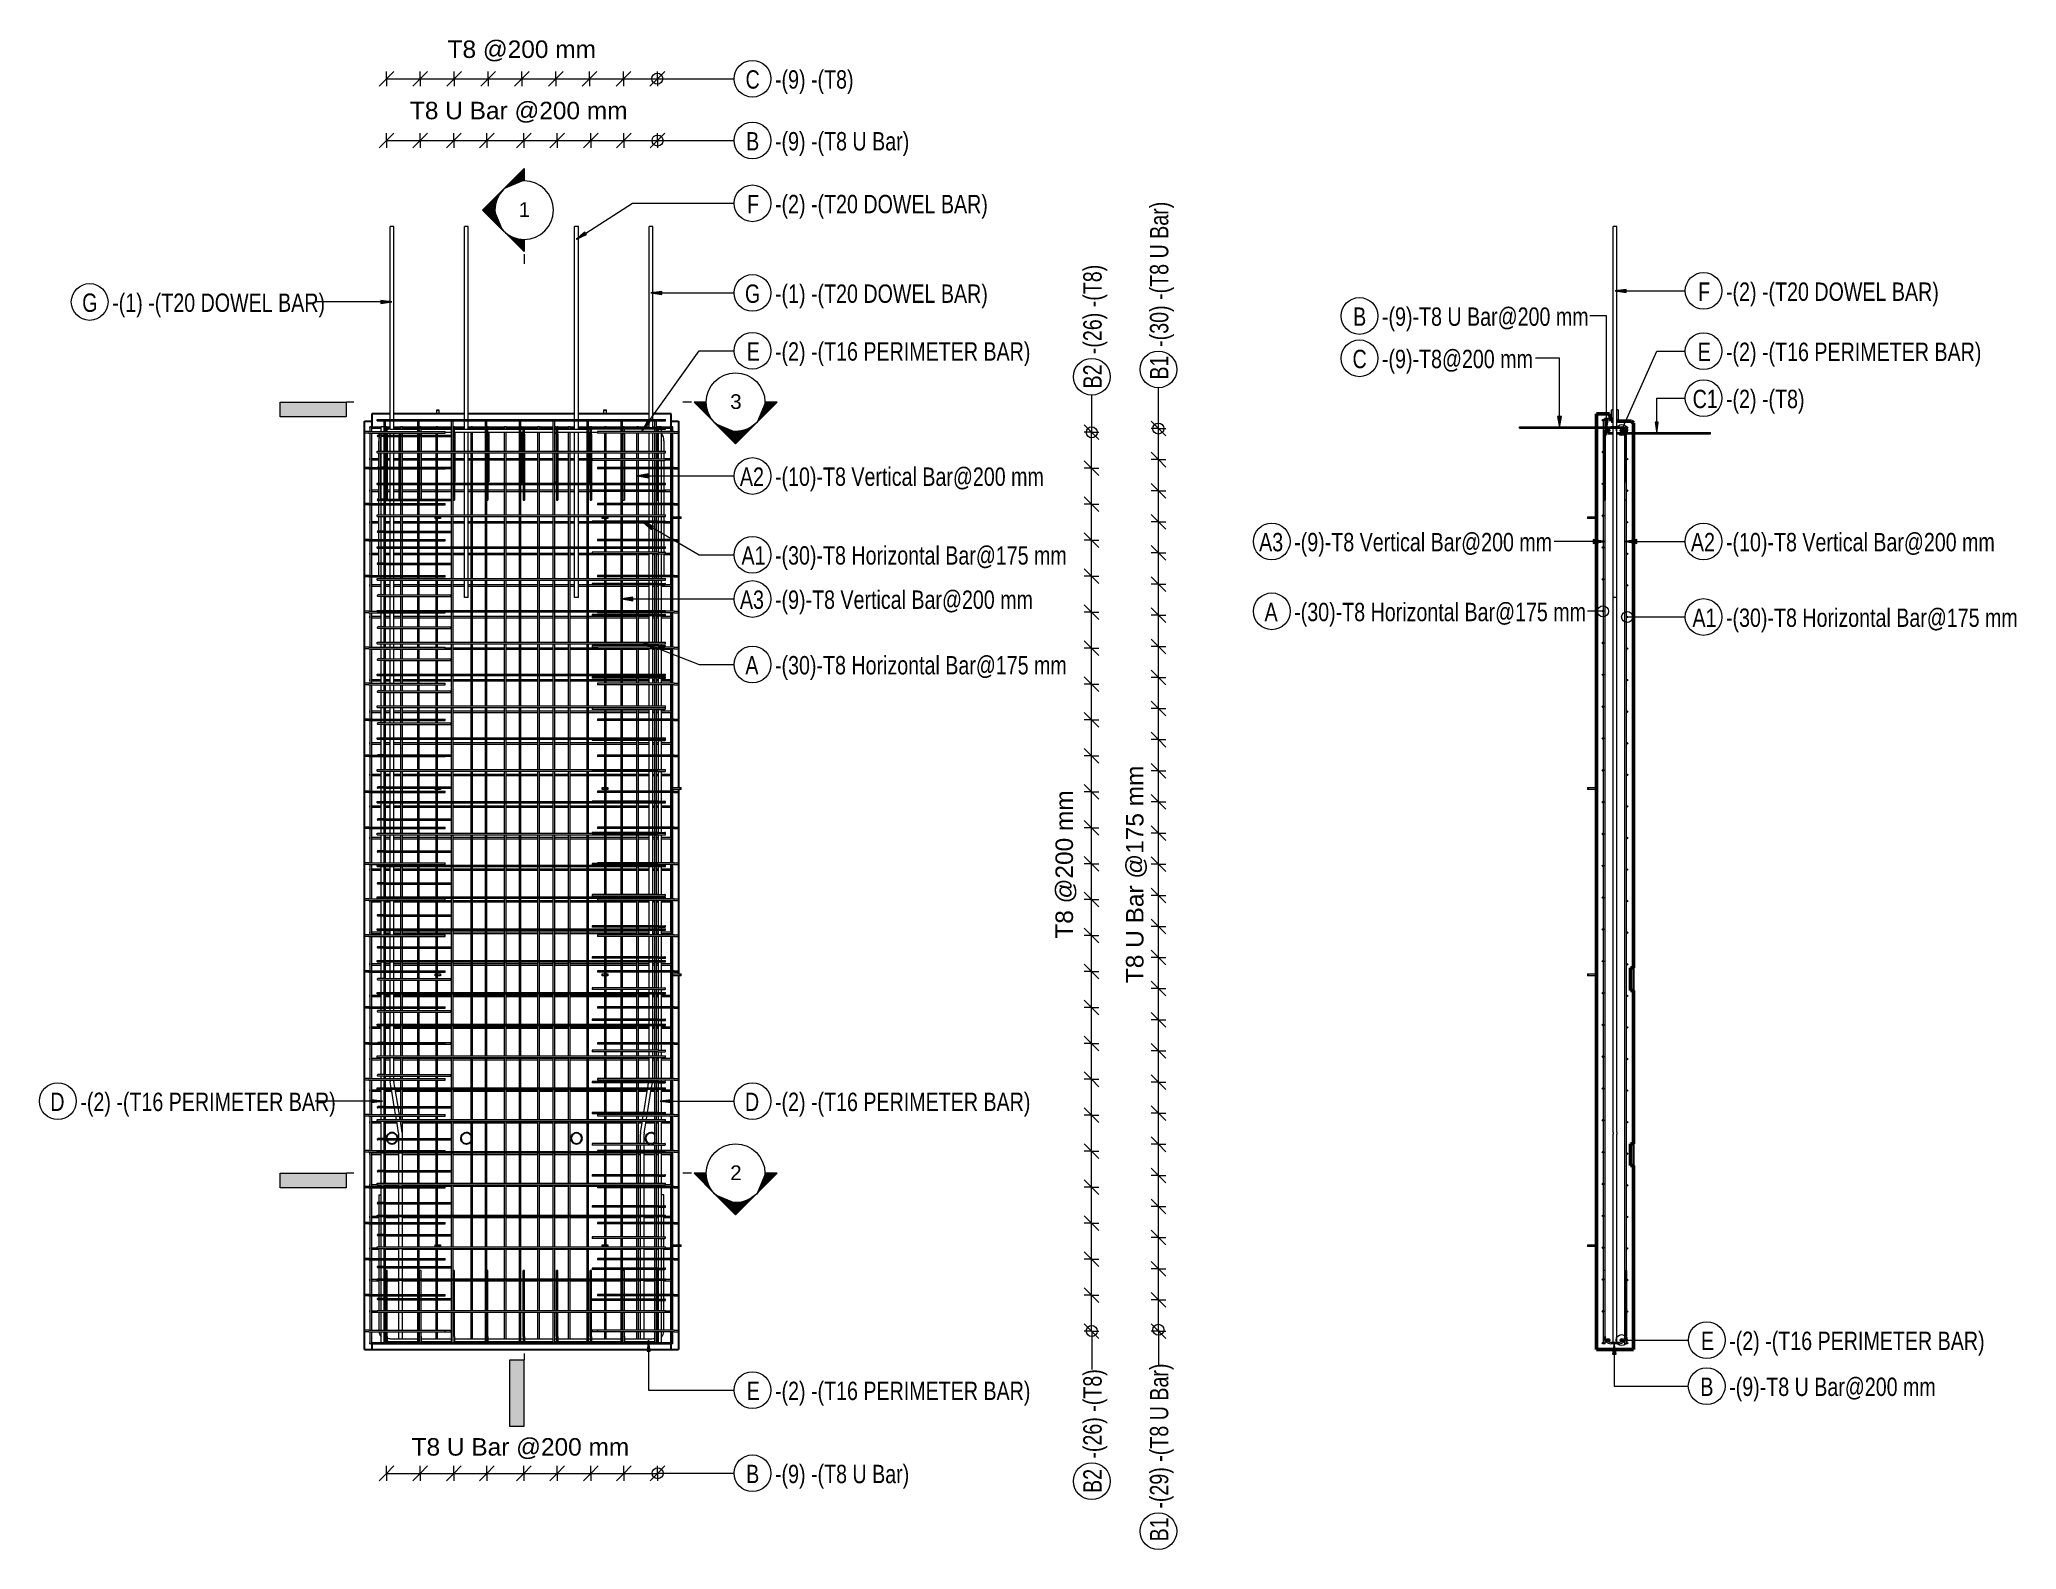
# Model space of a CAD drawing. Header units: millimetres. Extents: x 840 to 20197, y -2485 to 18696.
# Drawn here: x 840 to 11605, y -2485 to 5739 of the extents above.
import ezdxf

# ---------------------------------------------------------------- set-up
doc = ezdxf.new("R2010")
doc.units = ezdxf.units.MM
doc.linetypes.add('Dash', pattern=[6.36, 3.18, -3.18])
for name, color, linetype, lineweight in [('A-ANNO-DIMS', 211, 'Continuous', 9), ('A-ANNO-DIMS-40', 211, 'Continuous', 9), ('A-GENM', 13, 'Continuous', 18), ('A-WALL', 113, 'Continuous', 25), ('A-WALL-HDLN', 110, 'Dash', 25), ('G-ANNO-SYMB', 111, 'Continuous', 9), ('S-RBAR', 171, 'Continuous', 18), ('S-RBAR-IDEN', 171, 'Continuous', 9)]:
    doc.layers.add(name, color=color, linetype=linetype, lineweight=lineweight)
doc.styles.add('Arial', font='arial.ttf', dxfattribs={"height": 95.25})
doc.styles.add('Arial_1', font='arial.ttf', dxfattribs={"height": 80})
doc.styles.add('Nirmala UI Semilight', font='NirmalaS.ttf', dxfattribs={"width": 0.8, "height": 100})
doc.dimstyles.new('Arrow_Filled_-_2_5_NI_UI', dxfattribs={"dimscale": 304.8, "dimtxt": 104.736395, "dimasz": 0.262467, "dimexe": 0.131234, "dimexo": 0.0625, "dimgap": 0.131234, "dimtad": 1, "dimdec": 4, "dimzin": 0, "dimdsep": 46, "dimtxsty": 'Nirmala UI Semilight', "dimblk1": 'OBLIQUE', "dimblk2": 'OBLIQUE', "dimsah": 1, "dimcen": 0.09, "dimazin": 0, "dimtfac": 1, "dimtdec": 4, "dimtix": 1, "dimtmove": 0, "dimatfit": 3, "dimfxl": 0.131234, "dimfxlon": 1, "dimtvp": 1, "dimtolj": 1, "dimtzin": 0, "dimarcsym": 2})
doc.dimstyles.new('Arrow_Filled_-_2_5_NI_UI_1', dxfattribs={"dimscale": 304.8, "dimtxt": 104.736395, "dimasz": 0.262467, "dimexe": 0.131234, "dimexo": 0.0625, "dimgap": 0.131234, "dimtad": 1, "dimdec": 4, "dimzin": 0, "dimdsep": 46, "dimtxsty": 'Arial', "dimblk1": 'OBLIQUE', "dimblk2": 'OBLIQUE', "dimsah": 1, "dimcen": 0.09, "dimazin": 0, "dimtfac": 1, "dimtdec": 4, "dimtix": 1, "dimtmove": 0, "dimatfit": 3, "dimfxl": 0.131234, "dimfxlon": 1, "dimtvp": 1, "dimtolj": 1, "dimtzin": 0, "dimarcsym": 2})

msp = doc.modelspace()

# ---------------------------------------------------------------- texts
at = {"layer": 'G-ANNO-SYMB', "char_height": 80, "width": 76.962, "attachment_point": 1, "style": 'Arial_1'}
for s, insert in [('1', (3449.34992, 4853.34845)), ('3', (4600.90949, 3807.16308)), ('2', (4600.90949, -392.83692))]:
    msp.add_mtext(s, dxfattribs=dict(at, insert=insert))
at = {"layer": 'S-RBAR-IDEN', "char_height": 100, "attachment_point": 1, "style": 'Nirmala UI Semilight'}
for s, insert, width in [('C', (4684.42717, 5571.90223), 84.6582), ('-(9) -(T8)', (4844.68769, 5571.90223), 513.08), ('B', (4687.62717, 5235.24659), 76.962), ('-(9) -(T8 U Bar)', (4844.68769, 5235.24659), 872.236), ('F', (4692.90717, 4893.18923), 64.135), ('-(2) -(T20 DOWEL BAR)', (4844.68769, 4893.18923), 1357.0966), ('F', (9871.43954, 4415.90485), 64.135), ('-(2) -(T20 DOWEL BAR)', (10023.22005, 4415.90485), 1357.0966), ('G', (1071.99128, 4355.895), 92.3544), ('-(1) -(T20 DOWEL BAR)', (1235.45179, 4355.895), 1336.5734), ('G', (4681.22717, 4405.08315), 92.3544), ('-(1) -(T20 DOWEL BAR)', (4844.68769, 4405.08315), 1336.5734), ('B', (7992.84402, 4280.04891), 76.962), ('-(9)-T8 U Bar@200 mm', (8149.90453, 4280.04891), 1369.9236), ('-(2) -(T16 PERIMETER BAR)', (4844.68769, 4090.30932), 1546.9362), ('-(2) -(T16 PERIMETER BAR)', (10023.22005, 4088.1815), 1546.9362), ('E', (4690.82717, 4090.30932), 69.2658), ('C', (7989.64402, 4049.49696), 84.6582), ('-(9)-T8@200 mm', (8149.90453, 4049.49696), 1010.7676), ('E', (9869.35954, 4088.1815), 69.2658), ('C1', (9841.83954, 3831.72449), 135.9662), ('-(2) -(T8)', (10023.22005, 3831.72449), 513.08), ('A2', (4653.70717, 3408.43234), 159.0548), ('-(10)-T8 Vertical Bar@200 mm', (4844.68769, 3408.43234), 1764.9952), ('A3', (7480.95501, 3051.92089), 159.0548), ('-(9)-T8 Vertical Bar@200 mm', (7671.93552, 3051.92089), 1713.6872), ('A2', (9832.23954, 3051.92089), 159.0548), ('-(10)-T8 Vertical Bar@200 mm', (10023.22005, 3051.92089), 1764.9952), ('A1', (4662.18717, 2979.5224), 138.5316), ('-(30)-T8 Horizontal Bar@175 mm', (4844.68769, 2979.5224), 1934.3116), ('A3', (4653.70717, 2738.4585), 159.0548), ('-(9)-T8 Vertical Bar@200 mm', (4844.68769, 2738.4585), 1713.6872), ('A', (7510.55501, 2671.28931), 87.2236), ('-(30)-T8 Horizontal Bar@175 mm', (7671.93552, 2671.28931), 1934.3116), ('A1', (9840.71954, 2640.25193), 138.5316), ('-(30)-T8 Horizontal Bar@175 mm', (10023.22005, 2640.25193), 1934.3116), ('A', (4683.30717, 2381.46754), 87.2236), ('-(30)-T8 Horizontal Bar@175 mm', (4844.68769, 2381.46754), 1934.3116), ('D', (898.55128, 3.29449), 92.3544), ('-(2) -(T16 PERIMETER BAR)', (1062.01179, 3.29449), 1546.9362), ('D', (4681.22717, 3.29449), 92.3544), ('-(2) -(T16 PERIMETER BAR)', (4844.68769, 3.29449), 1546.9362), ('E', (9886.77237, -1298.34219), 69.2658), ('-(2) -(T16 PERIMETER BAR)', (10040.63288, -1298.34219), 1546.9362), ('E', (4690.82717, -1570.91385), 69.2658), ('-(2) -(T16 PERIMETER BAR)', (4844.68769, -1570.91385), 1546.9362), ('B', (9883.57237, -1548.58016), 76.962), ('-(9)-T8 U Bar@200 mm', (10040.63288, -1548.58016), 1369.9236), ('B', (4687.62717, -2023.44681), 76.962), ('-(9) -(T8 U Bar)', (4844.68769, -2023.44681), 872.236)]:
    msp.add_mtext(s, dxfattribs=dict(at, insert=insert, width=width))
at = {"layer": 'S-RBAR-IDEN', "char_height": 100, "attachment_point": 1, "rotation": 90, "style": 'Nirmala UI Semilight'}
for s, insert, width in [('-(30) -(T8 U Bar)', (6886.48469, 4065.34598), 944.0672), ('-(26) -(T8)', (6523.48447, 4025.351), 584.9112), ('B1', (6886.48469, 3887.16546), 128.27), ('B2', (6523.48447, 3838.69048), 148.7932), ('-(29) -(T8 U Bar)', (6886.23309, -2262.407), 944.0672), ('-(26) -(T8)', (6523.48447, -1990.04215), 584.9112), ('B2', (6523.48447, -2176.70267), 148.7932), ('B1', (6886.23309, -2440.58752), 128.27)]:
    msp.add_mtext(s, dxfattribs=dict(at, insert=insert, width=width))

# ---------------------------------------------------------------- blocks, each defined once
blk = doc.blocks.new('RR spread anchor face based - RR-SA-2_5-150-1726819-Elevation Front Copy 1')
at = {"layer": 'A-GENM'}
for p, q in [((2994, 3140), (2996, 3140)), ((2994, 3130), (2994, 3140)), ((2996, 3130), (2994, 3130)), ((2996, 3140), (3000, 3140)), ((2996, 3140), (2996, 3130)), ((3000, 3130), (2996, 3130)), ((3008, 3140), (3021, 3140)), ((3021, 3130), (3008, 3130)), ((3021, 3140), (3024, 3140)), ((3021, 3140), (3021, 3130)), ((3024, 3130), (3021, 3130)), ((3024, 3140), (3024, 3130))]:
    blk.add_line(p, q, dxfattribs=at)
blk = doc.blocks.new('RR spread anchor face based - RR-SA-2_5-150-V1-Elevation Front Copy 1')
at = {"layer": 'A-GENM'}
for p, q in [((3904, 3140), (3906, 3140)), ((3904, 3130), (3904, 3140)), ((3906, 3130), (3904, 3130)), ((3906, 3140), (3917, 3140)), ((3906, 3140), (3906, 3130)), ((3917, 3130), (3906, 3130)), ((3925, 3140), (3931, 3140)), ((3931, 3130), (3925, 3130)), ((3931, 3140), (3934, 3140)), ((3931, 3140), (3931, 3130)), ((3934, 3130), (3931, 3130)), ((3934, 3140), (3934, 3130))]:
    blk.add_line(p, q, dxfattribs=at)
blk = doc.blocks.new('RR spread anchor face based - RR-SA-2_5-150-V2-Elevation Front Copy 1')
at = {"layer": 'A-GENM'}
for p, q in [((2994, 1655), (2994, 1661)), ((2996, 1655), (2994, 1655)), ((2996, 1661), (2996, 1655)), ((3000, 1655), (2996, 1655)), ((3021, 1655), (3008, 1655)), ((3021, 1661), (3021, 1655)), ((3024, 1655), (3021, 1655)), ((3024, 1661), (3024, 1655))]:
    blk.add_line(p, q, dxfattribs=at)
blk = doc.blocks.new('RR spread anchor face based - RR-SA-3_0-200-1726827-Elevation Front Copy 1')
at = {"layer": 'A-GENM'}
for p, q in [((4279, 3140), (4281, 3140)), ((4281, 3130), (4279, 3130)), ((4289, 3140), (4329, 3140)), ((4329, 3130), (4289, 3130)), ((4329, 3140), (4334, 3140)), ((4329, 3130), (4329, 3140)), ((4334, 3130), (4329, 3130)), ((4334, 3130), (4334, 3140))]:
    blk.add_line(p, q, dxfattribs=at)
blk = doc.blocks.new('RR spread anchor face based - RR-SA-4_0-180-1726831-Elevation Front Copy 1')
at = {"layer": 'A-GENM'}
for p, q in [((3003, 3718), (3003, 3723)), ((3003, 3723), (3015, 3723)), ((3003, 3700), (3003, 3718)), ((3015, 3718), (3003, 3718)), ((3015, 3723), (3015, 3718)), ((3015, 3718), (3015, 3700))]:
    blk.add_line(p, q, dxfattribs=at)
blk = doc.blocks.new('RR spread anchor face based - RR-SA-2_5-150-1726819-Elevation Right Copy 1')
at = {"layer": 'A-GENM'}
for p, q in [((17885, 3140), (17890, 3140)), ((17885, 3140), (17885, 3130)), ((17890, 3130), (17885, 3130)), ((17890, 3140), (17935, 3140)), ((17890, 3140), (17890, 3130)), ((17935, 3130), (17890, 3130))]:
    blk.add_line(p, q, dxfattribs=at)
blk = doc.blocks.new('RR spread anchor face based - RR-SA-4_0-180-1726831-Elevation Right Copy 1')
at = {"layer": 'A-GENM'}
for p, q in [((18018, 3723), (18015, 3718)), ((18015, 3718), (18015, 3660)), ((18025, 3723), (18018, 3723)), ((18053, 3723), (18045, 3723)), ((18055, 3718), (18053, 3723)), ((18055, 3660), (18055, 3718))]:
    blk.add_line(p, q, dxfattribs=at)
blk = doc.blocks.new('M_Rebar Tag_rfa MARK - ARROW-794226-Elevation Front Copy 1')
at = {"layer": 'S-RBAR-IDEN'}
blk.add_circle((4722, 4359), 100, dxfattribs=at)
blk = doc.blocks.new('DIMBLOCK1-Elevation Front Copy 1')
at = {"layer": 'A-ANNO-DIMS-40'}
for p, q in [((6569, -1099), (6529, -1059)), ((6569, -1099), (6529, -1099)), ((6569, -1295), (6569, -1099)), ((6569, -1099), (6609, -1139)), ((6569, -1099), (6609, -1099)), ((6569, -1295), (6529, -1255)), ((6569, -1295), (6529, -1295)), ((6569, -1295), (6609, -1335)), ((6569, -1295), (6609, -1295))]:
    blk.add_line(p, q, dxfattribs=at)
blk = doc.blocks.new('_Oblique')
at = {"color": 0, "linetype": 'ByBlock', "lineweight": -2}
blk.add_line((-0.5, -0.5), (0.5, 0.5), dxfattribs=at)
blk = doc.blocks.new('DIMBLOCK2-Elevation Front Copy 1')
at = {"layer": 'A-ANNO-DIMS-40'}
for p, q in [((6569, -903), (6529, -863)), ((6569, -903), (6529, -903)), ((6569, -1099), (6569, -903)), ((6569, -903), (6609, -943)), ((6569, -903), (6609, -903)), ((6569, -1099), (6529, -1059)), ((6569, -1099), (6529, -1099)), ((6569, -1099), (6609, -1139)), ((6569, -1099), (6609, -1099))]:
    blk.add_line(p, q, dxfattribs=at)
blk = doc.blocks.new('DIMBLOCK3-Elevation Front Copy 1')
at = {"layer": 'A-ANNO-DIMS-40'}
for p, q in [((6569, -708), (6529, -668)), ((6569, -708), (6529, -708)), ((6569, -903), (6569, -708)), ((6569, -708), (6609, -748)), ((6569, -708), (6609, -708)), ((6569, -903), (6529, -863)), ((6569, -903), (6529, -903)), ((6569, -903), (6609, -943)), ((6569, -903), (6609, -903))]:
    blk.add_line(p, q, dxfattribs=at)
blk = doc.blocks.new('DIMBLOCK4-Elevation Front Copy 1')
at = {"layer": 'A-ANNO-DIMS-40'}
for p, q in [((6569, -512), (6529, -472)), ((6569, -512), (6529, -512)), ((6569, -708), (6569, -512)), ((6569, -512), (6609, -552)), ((6569, -512), (6609, -512)), ((6569, -708), (6529, -668)), ((6569, -708), (6529, -708)), ((6569, -708), (6609, -748)), ((6569, -708), (6609, -708))]:
    blk.add_line(p, q, dxfattribs=at)
blk = doc.blocks.new('DIMBLOCK5-Elevation Front Copy 1')
at = {"layer": 'A-ANNO-DIMS-40'}
for p, q in [((6569, -316), (6529, -276)), ((6569, -316), (6529, -316)), ((6569, -512), (6569, -316)), ((6569, -316), (6609, -356)), ((6569, -316), (6609, -316)), ((6569, -512), (6529, -472)), ((6569, -512), (6529, -512)), ((6569, -512), (6609, -552)), ((6569, -512), (6609, -512))]:
    blk.add_line(p, q, dxfattribs=at)
blk = doc.blocks.new('DIMBLOCK6-Elevation Front Copy 1')
at = {"layer": 'A-ANNO-DIMS-40'}
for p, q in [((6569, -120), (6529, -80)), ((6569, -120), (6529, -120)), ((6569, -316), (6569, -120)), ((6569, -120), (6609, -160)), ((6569, -120), (6609, -120)), ((6569, -316), (6529, -276)), ((6569, -316), (6529, -316)), ((6569, -316), (6609, -356)), ((6569, -316), (6609, -316))]:
    blk.add_line(p, q, dxfattribs=at)
blk = doc.blocks.new('DIMBLOCK7-Elevation Front Copy 1')
at = {"layer": 'A-ANNO-DIMS-40'}
for p, q in [((6569, 76), (6529, 116)), ((6569, 76), (6529, 76)), ((6569, -120), (6569, 76)), ((6569, 76), (6609, 36)), ((6569, 76), (6609, 76)), ((6569, -120), (6529, -80)), ((6569, -120), (6529, -120)), ((6569, -120), (6609, -160)), ((6569, -120), (6609, -120))]:
    blk.add_line(p, q, dxfattribs=at)
blk = doc.blocks.new('DIMBLOCK8-Elevation Front Copy 1')
at = {"layer": 'A-ANNO-DIMS-40'}
for p, q in [((6569, 271), (6529, 311)), ((6569, 271), (6529, 271)), ((6569, 76), (6569, 271)), ((6569, 271), (6609, 231)), ((6569, 271), (6609, 271)), ((6569, 76), (6529, 116)), ((6569, 76), (6529, 76)), ((6569, 76), (6609, 36)), ((6569, 76), (6609, 76))]:
    blk.add_line(p, q, dxfattribs=at)
blk = doc.blocks.new('DIMBLOCK9-Elevation Front Copy 1')
at = {"layer": 'A-ANNO-DIMS-40'}
for p, q in [((6569, 467), (6529, 507)), ((6569, 467), (6529, 467)), ((6569, 271), (6569, 467)), ((6569, 467), (6609, 427)), ((6569, 467), (6609, 467)), ((6569, 271), (6529, 311)), ((6569, 271), (6529, 271)), ((6569, 271), (6609, 231)), ((6569, 271), (6609, 271))]:
    blk.add_line(p, q, dxfattribs=at)
blk = doc.blocks.new('DIMBLOCK10-Elevation Front Copy 1')
at = {"layer": 'A-ANNO-DIMS-40'}
for p, q in [((6569, 663), (6529, 703)), ((6569, 663), (6529, 663)), ((6569, 467), (6569, 663)), ((6569, 663), (6609, 623)), ((6569, 663), (6609, 663)), ((6569, 467), (6529, 507)), ((6569, 467), (6529, 467)), ((6569, 467), (6609, 427)), ((6569, 467), (6609, 467))]:
    blk.add_line(p, q, dxfattribs=at)
blk = doc.blocks.new('DIMBLOCK11-Elevation Front Copy 1')
at = {"layer": 'A-ANNO-DIMS-40'}
for p, q in [((6569, 859), (6529, 899)), ((6569, 859), (6529, 859)), ((6569, 663), (6569, 859)), ((6569, 859), (6609, 819)), ((6569, 859), (6609, 859)), ((6569, 663), (6529, 703)), ((6569, 663), (6529, 663)), ((6569, 663), (6609, 623)), ((6569, 663), (6609, 663))]:
    blk.add_line(p, q, dxfattribs=at)
blk = doc.blocks.new('DIMBLOCK12-Elevation Front Copy 1')
at = {"layer": 'A-ANNO-DIMS-40'}
for p, q in [((6569, 1055), (6529, 1095)), ((6569, 1055), (6529, 1055)), ((6569, 859), (6569, 1055)), ((6569, 1055), (6609, 1015)), ((6569, 1055), (6609, 1055)), ((6569, 859), (6529, 899)), ((6569, 859), (6529, 859)), ((6569, 859), (6609, 819)), ((6569, 859), (6609, 859))]:
    blk.add_line(p, q, dxfattribs=at)
blk = doc.blocks.new('DIMBLOCK13-Elevation Front Copy 1')
at = {"layer": 'A-ANNO-DIMS-40'}
for p, q in [((6569, 1250), (6529, 1290)), ((6569, 1250), (6529, 1250)), ((6569, 1055), (6569, 1250)), ((6569, 1250), (6609, 1210)), ((6569, 1250), (6609, 1250)), ((6569, 1055), (6529, 1095)), ((6569, 1055), (6529, 1055)), ((6569, 1055), (6609, 1015)), ((6569, 1055), (6609, 1055))]:
    blk.add_line(p, q, dxfattribs=at)
blk = doc.blocks.new('DIMBLOCK14-Elevation Front Copy 1')
at = {"layer": 'A-ANNO-DIMS-40'}
for p, q in [((6569, 1446), (6529, 1486)), ((6569, 1446), (6529, 1446)), ((6569, 1250), (6569, 1446)), ((6569, 1446), (6609, 1406)), ((6569, 1446), (6609, 1446)), ((6569, 1250), (6529, 1290)), ((6569, 1250), (6529, 1250)), ((6569, 1250), (6609, 1210)), ((6569, 1250), (6609, 1250))]:
    blk.add_line(p, q, dxfattribs=at)
blk = doc.blocks.new('DIMBLOCK15-Elevation Front Copy 1')
at = {"layer": 'A-ANNO-DIMS-40'}
for p, q in [((6569, 1642), (6529, 1682)), ((6569, 1642), (6529, 1642)), ((6569, 1446), (6569, 1642)), ((6569, 1642), (6609, 1602)), ((6569, 1642), (6609, 1642)), ((6569, 1446), (6529, 1486)), ((6569, 1446), (6529, 1446)), ((6569, 1446), (6609, 1406)), ((6569, 1446), (6609, 1446))]:
    blk.add_line(p, q, dxfattribs=at)
blk = doc.blocks.new('DIMBLOCK16-Elevation Front Copy 1')
at = {"layer": 'A-ANNO-DIMS-40'}
for p, q in [((6569, 1838), (6529, 1878)), ((6569, 1838), (6529, 1838)), ((6569, 1642), (6569, 1838)), ((6569, 1838), (6609, 1798)), ((6569, 1838), (6609, 1838)), ((6569, 1642), (6529, 1682)), ((6569, 1642), (6529, 1642)), ((6569, 1642), (6609, 1602)), ((6569, 1642), (6609, 1642))]:
    blk.add_line(p, q, dxfattribs=at)
blk = doc.blocks.new('DIMBLOCK17-Elevation Front Copy 1')
at = {"layer": 'A-ANNO-DIMS-40'}
for p, q in [((6569, 2034), (6529, 2074)), ((6569, 2034), (6529, 2034)), ((6569, 1838), (6569, 2034)), ((6569, 2034), (6609, 1994)), ((6569, 2034), (6609, 2034)), ((6569, 1838), (6529, 1878)), ((6569, 1838), (6529, 1838)), ((6569, 1838), (6609, 1798)), ((6569, 1838), (6609, 1838))]:
    blk.add_line(p, q, dxfattribs=at)
blk = doc.blocks.new('DIMBLOCK18-Elevation Front Copy 1')
at = {"layer": 'A-ANNO-DIMS-40'}
for p, q in [((6569, 2229), (6529, 2269)), ((6569, 2229), (6529, 2229)), ((6569, 2034), (6569, 2229)), ((6569, 2229), (6609, 2189)), ((6569, 2229), (6609, 2229)), ((6569, 2034), (6529, 2074)), ((6569, 2034), (6529, 2034)), ((6569, 2034), (6609, 1994)), ((6569, 2034), (6609, 2034))]:
    blk.add_line(p, q, dxfattribs=at)
blk = doc.blocks.new('DIMBLOCK19-Elevation Front Copy 1')
at = {"layer": 'A-ANNO-DIMS-40'}
for p, q in [((6569, 2425), (6529, 2465)), ((6569, 2425), (6529, 2425)), ((6569, 2229), (6569, 2425)), ((6569, 2425), (6609, 2385)), ((6569, 2425), (6609, 2425)), ((6569, 2229), (6529, 2269)), ((6569, 2229), (6529, 2229)), ((6569, 2229), (6609, 2189)), ((6569, 2229), (6609, 2229))]:
    blk.add_line(p, q, dxfattribs=at)
blk = doc.blocks.new('DIMBLOCK20-Elevation Front Copy 1')
at = {"layer": 'A-ANNO-DIMS-40'}
for p, q in [((6569, 2621), (6529, 2661)), ((6569, 2621), (6529, 2621)), ((6569, 2425), (6569, 2621)), ((6569, 2621), (6609, 2581)), ((6569, 2621), (6609, 2621)), ((6569, 2425), (6529, 2465)), ((6569, 2425), (6529, 2425)), ((6569, 2425), (6609, 2385)), ((6569, 2425), (6609, 2425))]:
    blk.add_line(p, q, dxfattribs=at)
blk = doc.blocks.new('DIMBLOCK21-Elevation Front Copy 1')
at = {"layer": 'A-ANNO-DIMS-40'}
for p, q in [((6569, 2817), (6529, 2857)), ((6569, 2817), (6529, 2817)), ((6569, 2621), (6569, 2817)), ((6569, 2817), (6609, 2777)), ((6569, 2817), (6609, 2817)), ((6569, 2621), (6529, 2661)), ((6569, 2621), (6529, 2621)), ((6569, 2621), (6609, 2581)), ((6569, 2621), (6609, 2621))]:
    blk.add_line(p, q, dxfattribs=at)
blk = doc.blocks.new('DIMBLOCK22-Elevation Front Copy 1')
at = {"layer": 'A-ANNO-DIMS-40'}
for p, q in [((6569, 3013), (6529, 3053)), ((6569, 3013), (6529, 3013)), ((6569, 2817), (6569, 3013)), ((6569, 3013), (6609, 2973)), ((6569, 3013), (6609, 3013)), ((6569, 2817), (6529, 2857)), ((6569, 2817), (6529, 2817)), ((6569, 2817), (6609, 2777)), ((6569, 2817), (6609, 2817))]:
    blk.add_line(p, q, dxfattribs=at)
blk = doc.blocks.new('DIMBLOCK23-Elevation Front Copy 1')
at = {"layer": 'A-ANNO-DIMS-40'}
for p, q in [((6569, 3208), (6529, 3248)), ((6569, 3208), (6529, 3208)), ((6569, 3013), (6569, 3208)), ((6569, 3208), (6609, 3168)), ((6569, 3208), (6609, 3208)), ((6569, 3013), (6529, 3053)), ((6569, 3013), (6529, 3013)), ((6569, 3013), (6609, 2973)), ((6569, 3013), (6609, 3013))]:
    blk.add_line(p, q, dxfattribs=at)
blk = doc.blocks.new('DIMBLOCK24-Elevation Front Copy 1')
at = {"layer": 'A-ANNO-DIMS-40'}
for p, q in [((6569, 3404), (6529, 3444)), ((6569, 3404), (6529, 3404)), ((6569, 3208), (6569, 3404)), ((6569, 3404), (6609, 3364)), ((6569, 3404), (6609, 3404)), ((6569, 3208), (6529, 3248)), ((6569, 3208), (6529, 3208)), ((6569, 3208), (6609, 3168)), ((6569, 3208), (6609, 3208))]:
    blk.add_line(p, q, dxfattribs=at)
blk = doc.blocks.new('DIMBLOCK25-Elevation Front Copy 1')
at = {"layer": 'A-ANNO-DIMS-40'}
for p, q in [((6569, 3600), (6529, 3640)), ((6569, 3600), (6529, 3600)), ((6569, 3404), (6569, 3600)), ((6569, 3600), (6609, 3560)), ((6569, 3600), (6609, 3600)), ((6569, 3404), (6529, 3444)), ((6569, 3404), (6529, 3404)), ((6569, 3404), (6609, 3364)), ((6569, 3404), (6609, 3404))]:
    blk.add_line(p, q, dxfattribs=at)
blk = doc.blocks.new('DIMBLOCK26-Elevation Front Copy 1')
at = {"layer": 'A-ANNO-DIMS-40'}
for p, q in [((6569, 3600), (6529, 3640)), ((6569, 3600), (6529, 3600)), ((6569, -1295), (6569, 3600)), ((6569, 3404), (6569, 3600)), ((6569, 3600), (6609, 3560)), ((6569, 3600), (6609, 3600)), ((6569, 3404), (6529, 3444)), ((6569, 3404), (6529, 3404)), ((6569, 3208), (6569, 3404)), ((6569, 3404), (6609, 3364)), ((6569, 3404), (6609, 3404)), ((6569, 3208), (6529, 3248)), ((6569, 3208), (6529, 3208)), ((6569, 3013), (6569, 3208)), ((6569, 3208), (6609, 3168)), ((6569, 3208), (6609, 3208)), ((6569, 3013), (6529, 3053)), ((6569, 3013), (6529, 3013)), ((6569, 2817), (6569, 3013)), ((6569, 3013), (6609, 2973)), ((6569, 3013), (6609, 3013)), ((6569, 2817), (6529, 2857)), ((6569, 2817), (6529, 2817)), ((6569, 2621), (6569, 2817)), ((6569, 2817), (6609, 2777)), ((6569, 2817), (6609, 2817)), ((6569, 2621), (6529, 2661)), ((6569, 2621), (6529, 2621)), ((6569, 2425), (6569, 2621)), ((6569, 2621), (6609, 2581)), ((6569, 2621), (6609, 2621)), ((6569, 2425), (6529, 2465)), ((6569, 2425), (6529, 2425)), ((6569, 2229), (6569, 2425)), ((6569, 2425), (6609, 2385)), ((6569, 2425), (6609, 2425)), ((6569, 2229), (6529, 2269)), ((6569, 2229), (6529, 2229)), ((6569, 2034), (6569, 2229)), ((6569, 2229), (6609, 2189)), ((6569, 2229), (6609, 2229)), ((6569, 2034), (6529, 2074)), ((6569, 2034), (6529, 2034)), ((6569, 1838), (6569, 2034)), ((6569, 2034), (6609, 1994)), ((6569, 2034), (6609, 2034)), ((6569, 1838), (6529, 1878)), ((6569, 1838), (6529, 1838)), ((6569, 1642), (6569, 1838)), ((6569, 1838), (6609, 1798)), ((6569, 1838), (6609, 1838)), ((6569, 1642), (6529, 1682)), ((6569, 1642), (6529, 1642)), ((6569, 1446), (6569, 1642)), ((6569, 1642), (6609, 1602)), ((6569, 1642), (6609, 1642)), ((6569, 1446), (6529, 1486)), ((6569, 1446), (6529, 1446)), ((6569, 1250), (6569, 1446)), ((6569, 1446), (6609, 1406)), ((6569, 1446), (6609, 1446)), ((6569, 1250), (6529, 1290)), ((6569, 1250), (6529, 1250)), ((6569, 1055), (6569, 1250)), ((6569, 1250), (6609, 1210)), ((6569, 1250), (6609, 1250)), ((6569, 1055), (6529, 1095)), ((6569, 1055), (6529, 1055)), ((6569, 859), (6569, 1055)), ((6569, 1055), (6609, 1015)), ((6569, 1055), (6609, 1055)), ((6569, 859), (6529, 899)), ((6569, 859), (6529, 859)), ((6569, 663), (6569, 859)), ((6569, 859), (6609, 819)), ((6569, 859), (6609, 859)), ((6569, 663), (6529, 703)), ((6569, 663), (6529, 663)), ((6569, 467), (6569, 663)), ((6569, 663), (6609, 623)), ((6569, 663), (6609, 663)), ((6569, 467), (6529, 507)), ((6569, 467), (6529, 467)), ((6569, 271), (6569, 467)), ((6569, 467), (6609, 427)), ((6569, 467), (6609, 467)), ((6569, 271), (6529, 311)), ((6569, 271), (6529, 271)), ((6569, 76), (6569, 271)), ((6569, 271), (6609, 231)), ((6569, 271), (6609, 271)), ((6569, 76), (6529, 116)), ((6569, 76), (6529, 76)), ((6569, -120), (6569, 76)), ((6569, 76), (6609, 36)), ((6569, 76), (6609, 76)), ((6569, -120), (6529, -80)), ((6569, -120), (6529, -120)), ((6569, -316), (6569, -120)), ((6569, -120), (6609, -160)), ((6569, -120), (6609, -120)), ((6569, -316), (6529, -276)), ((6569, -316), (6529, -316)), ((6569, -512), (6569, -316)), ((6569, -316), (6609, -356)), ((6569, -316), (6609, -316)), ((6569, -512), (6529, -472)), ((6569, -512), (6529, -512)), ((6569, -708), (6569, -512)), ((6569, -512), (6609, -552)), ((6569, -512), (6609, -512)), ((6569, -708), (6529, -668)), ((6569, -708), (6529, -708)), ((6569, -903), (6569, -708)), ((6569, -708), (6609, -748)), ((6569, -708), (6609, -708)), ((6569, -903), (6529, -863)), ((6569, -903), (6529, -903)), ((6569, -1099), (6569, -903)), ((6569, -903), (6609, -943)), ((6569, -903), (6609, -903)), ((6569, -1099), (6529, -1059)), ((6569, -1099), (6529, -1099)), ((6569, -1295), (6569, -1099)), ((6569, -1099), (6609, -1139)), ((6569, -1099), (6609, -1099)), ((6569, -1295), (6529, -1255)), ((6569, -1295), (6529, -1295)), ((6569, -1295), (6609, -1335)), ((6569, -1295), (6609, -1295))]:
    blk.add_line(p, q, dxfattribs=at)
blk = doc.blocks.new('_None')
blk = doc.blocks.new('DIMBLOCK27-Elevation Front Copy 1')
at = {"layer": 'A-ANNO-DIMS-40'}
for p, q in [((6933, -1125), (6893, -1085)), ((6933, -1125), (6893, -1125)), ((6933, -1295), (6933, -1125)), ((6933, -1125), (6973, -1165)), ((6933, -1125), (6973, -1125)), ((6933, -1295), (6893, -1255)), ((6933, -1295), (6893, -1295)), ((6933, -1295), (6973, -1335)), ((6933, -1295), (6973, -1295))]:
    blk.add_line(p, q, dxfattribs=at)
blk = doc.blocks.new('DIMBLOCK28-Elevation Front Copy 1')
at = {"layer": 'A-ANNO-DIMS-40'}
for p, q in [((6933, -956), (6893, -916)), ((6933, -956), (6893, -956)), ((6933, -1125), (6933, -956)), ((6933, -956), (6973, -996)), ((6933, -956), (6973, -956)), ((6933, -1125), (6893, -1085)), ((6933, -1125), (6893, -1125)), ((6933, -1125), (6973, -1165)), ((6933, -1125), (6973, -1125))]:
    blk.add_line(p, q, dxfattribs=at)
blk = doc.blocks.new('DIMBLOCK29-Elevation Front Copy 1')
at = {"layer": 'A-ANNO-DIMS-40'}
for p, q in [((6933, -786), (6893, -746)), ((6933, -786), (6893, -786)), ((6933, -956), (6933, -786)), ((6933, -786), (6973, -826)), ((6933, -786), (6973, -786)), ((6933, -956), (6893, -916)), ((6933, -956), (6893, -956)), ((6933, -956), (6973, -996)), ((6933, -956), (6973, -956))]:
    blk.add_line(p, q, dxfattribs=at)
blk = doc.blocks.new('DIMBLOCK30-Elevation Front Copy 1')
at = {"layer": 'A-ANNO-DIMS-40'}
for p, q in [((6933, -617), (6893, -577)), ((6933, -617), (6893, -617)), ((6933, -786), (6933, -617)), ((6933, -617), (6973, -657)), ((6933, -617), (6973, -617)), ((6933, -786), (6893, -746)), ((6933, -786), (6893, -786)), ((6933, -786), (6973, -826)), ((6933, -786), (6973, -786))]:
    blk.add_line(p, q, dxfattribs=at)
blk = doc.blocks.new('DIMBLOCK31-Elevation Front Copy 1')
at = {"layer": 'A-ANNO-DIMS-40'}
for p, q in [((6933, -447), (6893, -407)), ((6933, -447), (6893, -447)), ((6933, -617), (6933, -447)), ((6933, -447), (6973, -487)), ((6933, -447), (6973, -447)), ((6933, -617), (6893, -577)), ((6933, -617), (6893, -617)), ((6933, -617), (6973, -657)), ((6933, -617), (6973, -617))]:
    blk.add_line(p, q, dxfattribs=at)
blk = doc.blocks.new('DIMBLOCK32-Elevation Front Copy 1')
at = {"layer": 'A-ANNO-DIMS-40'}
for p, q in [((6933, -278), (6893, -238)), ((6933, -278), (6893, -278)), ((6933, -447), (6933, -278)), ((6933, -278), (6973, -318)), ((6933, -278), (6973, -278)), ((6933, -447), (6893, -407)), ((6933, -447), (6893, -447)), ((6933, -447), (6973, -487)), ((6933, -447), (6973, -447))]:
    blk.add_line(p, q, dxfattribs=at)
blk = doc.blocks.new('DIMBLOCK33-Elevation Front Copy 1')
at = {"layer": 'A-ANNO-DIMS-40'}
for p, q in [((6933, -108), (6893, -68)), ((6933, -108), (6893, -108)), ((6933, -278), (6933, -108)), ((6933, -108), (6973, -148)), ((6933, -108), (6973, -108)), ((6933, -278), (6893, -238)), ((6933, -278), (6893, -278)), ((6933, -278), (6973, -318)), ((6933, -278), (6973, -278))]:
    blk.add_line(p, q, dxfattribs=at)
blk = doc.blocks.new('DIMBLOCK34-Elevation Front Copy 1')
at = {"layer": 'A-ANNO-DIMS-40'}
for p, q in [((6933, 61), (6893, 101)), ((6933, 61), (6893, 61)), ((6933, -108), (6933, 61)), ((6933, 61), (6973, 21)), ((6933, 61), (6973, 61)), ((6933, -108), (6893, -68)), ((6933, -108), (6893, -108)), ((6933, -108), (6973, -148)), ((6933, -108), (6973, -108))]:
    blk.add_line(p, q, dxfattribs=at)
blk = doc.blocks.new('DIMBLOCK35-Elevation Front Copy 1')
at = {"layer": 'A-ANNO-DIMS-40'}
for p, q in [((6933, 231), (6893, 271)), ((6933, 231), (6893, 231)), ((6933, 61), (6933, 231)), ((6933, 231), (6973, 191)), ((6933, 231), (6973, 231)), ((6933, 61), (6893, 101)), ((6933, 61), (6893, 61)), ((6933, 61), (6973, 21)), ((6933, 61), (6973, 61))]:
    blk.add_line(p, q, dxfattribs=at)
blk = doc.blocks.new('DIMBLOCK36-Elevation Front Copy 1')
at = {"layer": 'A-ANNO-DIMS-40'}
for p, q in [((6933, 400), (6893, 440)), ((6933, 400), (6893, 400)), ((6933, 231), (6933, 400)), ((6933, 400), (6973, 360)), ((6933, 400), (6973, 400)), ((6933, 231), (6893, 271)), ((6933, 231), (6893, 231)), ((6933, 231), (6973, 191)), ((6933, 231), (6973, 231))]:
    blk.add_line(p, q, dxfattribs=at)
blk = doc.blocks.new('DIMBLOCK37-Elevation Front Copy 1')
at = {"layer": 'A-ANNO-DIMS-40'}
for p, q in [((6933, 570), (6893, 610)), ((6933, 570), (6893, 570)), ((6933, 400), (6933, 570)), ((6933, 570), (6973, 530)), ((6933, 570), (6973, 570)), ((6933, 400), (6893, 440)), ((6933, 400), (6893, 400)), ((6933, 400), (6973, 360)), ((6933, 400), (6973, 400))]:
    blk.add_line(p, q, dxfattribs=at)
blk = doc.blocks.new('DIMBLOCK38-Elevation Front Copy 1')
at = {"layer": 'A-ANNO-DIMS-40'}
for p, q in [((6933, 739), (6893, 779)), ((6933, 739), (6893, 739)), ((6933, 570), (6933, 739)), ((6933, 739), (6973, 699)), ((6933, 739), (6973, 739)), ((6933, 570), (6893, 610)), ((6933, 570), (6893, 570)), ((6933, 570), (6973, 530)), ((6933, 570), (6973, 570))]:
    blk.add_line(p, q, dxfattribs=at)
blk = doc.blocks.new('DIMBLOCK39-Elevation Front Copy 1')
at = {"layer": 'A-ANNO-DIMS-40'}
for p, q in [((6933, 909), (6893, 949)), ((6933, 909), (6893, 909)), ((6933, 739), (6933, 909)), ((6933, 909), (6973, 869)), ((6933, 909), (6973, 909)), ((6933, 739), (6893, 779)), ((6933, 739), (6893, 739)), ((6933, 739), (6973, 699)), ((6933, 739), (6973, 739))]:
    blk.add_line(p, q, dxfattribs=at)
blk = doc.blocks.new('DIMBLOCK40-Elevation Front Copy 1')
at = {"layer": 'A-ANNO-DIMS-40'}
for p, q in [((6933, 1078), (6893, 1118)), ((6933, 1078), (6893, 1078)), ((6933, 909), (6933, 1078)), ((6933, 1078), (6973, 1038)), ((6933, 1078), (6973, 1078)), ((6933, 909), (6893, 949)), ((6933, 909), (6893, 909)), ((6933, 909), (6973, 869)), ((6933, 909), (6973, 909))]:
    blk.add_line(p, q, dxfattribs=at)
blk = doc.blocks.new('DIMBLOCK41-Elevation Front Copy 1')
at = {"layer": 'A-ANNO-DIMS-40'}
for p, q in [((6933, 1248), (6893, 1288)), ((6933, 1248), (6893, 1248)), ((6933, 1078), (6933, 1248)), ((6933, 1248), (6973, 1208)), ((6933, 1248), (6973, 1248)), ((6933, 1078), (6893, 1118)), ((6933, 1078), (6893, 1078)), ((6933, 1078), (6973, 1038)), ((6933, 1078), (6973, 1078))]:
    blk.add_line(p, q, dxfattribs=at)
blk = doc.blocks.new('DIMBLOCK42-Elevation Front Copy 1')
at = {"layer": 'A-ANNO-DIMS-40'}
for p, q in [((6933, 1417), (6893, 1457)), ((6933, 1417), (6893, 1417)), ((6933, 1248), (6933, 1417)), ((6933, 1417), (6973, 1377)), ((6933, 1417), (6973, 1417)), ((6933, 1248), (6893, 1288)), ((6933, 1248), (6893, 1248)), ((6933, 1248), (6973, 1208)), ((6933, 1248), (6973, 1248))]:
    blk.add_line(p, q, dxfattribs=at)
blk = doc.blocks.new('DIMBLOCK43-Elevation Front Copy 1')
at = {"layer": 'A-ANNO-DIMS-40'}
for p, q in [((6933, 1587), (6893, 1627)), ((6933, 1587), (6893, 1587)), ((6933, 1417), (6933, 1587)), ((6933, 1587), (6973, 1547)), ((6933, 1587), (6973, 1587)), ((6933, 1417), (6893, 1457)), ((6933, 1417), (6893, 1417)), ((6933, 1417), (6973, 1377)), ((6933, 1417), (6973, 1417))]:
    blk.add_line(p, q, dxfattribs=at)
blk = doc.blocks.new('DIMBLOCK44-Elevation Front Copy 1')
at = {"layer": 'A-ANNO-DIMS-40'}
for p, q in [((6933, 1756), (6893, 1796)), ((6933, 1756), (6893, 1756)), ((6933, 1587), (6933, 1756)), ((6933, 1756), (6973, 1716)), ((6933, 1756), (6973, 1756)), ((6933, 1587), (6893, 1627)), ((6933, 1587), (6893, 1587)), ((6933, 1587), (6973, 1547)), ((6933, 1587), (6973, 1587))]:
    blk.add_line(p, q, dxfattribs=at)
blk = doc.blocks.new('DIMBLOCK45-Elevation Front Copy 1')
at = {"layer": 'A-ANNO-DIMS-40'}
for p, q in [((6933, 1926), (6893, 1966)), ((6933, 1926), (6893, 1926)), ((6933, 1756), (6933, 1926)), ((6933, 1926), (6973, 1886)), ((6933, 1926), (6973, 1926)), ((6933, 1756), (6893, 1796)), ((6933, 1756), (6893, 1756)), ((6933, 1756), (6973, 1716)), ((6933, 1756), (6973, 1756))]:
    blk.add_line(p, q, dxfattribs=at)
blk = doc.blocks.new('DIMBLOCK46-Elevation Front Copy 1')
at = {"layer": 'A-ANNO-DIMS-40'}
for p, q in [((6933, 2095), (6893, 2135)), ((6933, 2095), (6893, 2095)), ((6933, 1926), (6933, 2095)), ((6933, 2095), (6973, 2055)), ((6933, 2095), (6973, 2095)), ((6933, 1926), (6893, 1966)), ((6933, 1926), (6893, 1926)), ((6933, 1926), (6973, 1886)), ((6933, 1926), (6973, 1926))]:
    blk.add_line(p, q, dxfattribs=at)
blk = doc.blocks.new('DIMBLOCK47-Elevation Front Copy 1')
at = {"layer": 'A-ANNO-DIMS-40'}
for p, q in [((6933, 2265), (6893, 2305)), ((6933, 2265), (6893, 2265)), ((6933, 2095), (6933, 2265)), ((6933, 2265), (6973, 2225)), ((6933, 2265), (6973, 2265)), ((6933, 2095), (6893, 2135)), ((6933, 2095), (6893, 2095)), ((6933, 2095), (6973, 2055)), ((6933, 2095), (6973, 2095))]:
    blk.add_line(p, q, dxfattribs=at)
blk = doc.blocks.new('DIMBLOCK48-Elevation Front Copy 1')
at = {"layer": 'A-ANNO-DIMS-40'}
for p, q in [((6933, 2434), (6893, 2474)), ((6933, 2434), (6893, 2434)), ((6933, 2265), (6933, 2434)), ((6933, 2434), (6973, 2394)), ((6933, 2434), (6973, 2434)), ((6933, 2265), (6893, 2305)), ((6933, 2265), (6893, 2265)), ((6933, 2265), (6973, 2225)), ((6933, 2265), (6973, 2265))]:
    blk.add_line(p, q, dxfattribs=at)
blk = doc.blocks.new('DIMBLOCK49-Elevation Front Copy 1')
at = {"layer": 'A-ANNO-DIMS-40'}
for p, q in [((6933, 2604), (6893, 2644)), ((6933, 2604), (6893, 2604)), ((6933, 2434), (6933, 2604)), ((6933, 2604), (6973, 2564)), ((6933, 2604), (6973, 2604)), ((6933, 2434), (6893, 2474)), ((6933, 2434), (6893, 2434)), ((6933, 2434), (6973, 2394)), ((6933, 2434), (6973, 2434))]:
    blk.add_line(p, q, dxfattribs=at)
blk = doc.blocks.new('DIMBLOCK50-Elevation Front Copy 1')
at = {"layer": 'A-ANNO-DIMS-40'}
for p, q in [((6933, 2773), (6893, 2813)), ((6933, 2773), (6893, 2773)), ((6933, 2604), (6933, 2773)), ((6933, 2773), (6973, 2733)), ((6933, 2773), (6973, 2773)), ((6933, 2604), (6893, 2644)), ((6933, 2604), (6893, 2604)), ((6933, 2604), (6973, 2564)), ((6933, 2604), (6973, 2604))]:
    blk.add_line(p, q, dxfattribs=at)
blk = doc.blocks.new('DIMBLOCK51-Elevation Front Copy 1')
at = {"layer": 'A-ANNO-DIMS-40'}
for p, q in [((6933, 2943), (6893, 2983)), ((6933, 2943), (6893, 2943)), ((6933, 2773), (6933, 2943)), ((6933, 2943), (6973, 2903)), ((6933, 2943), (6973, 2943)), ((6933, 2773), (6893, 2813)), ((6933, 2773), (6893, 2773)), ((6933, 2773), (6973, 2733)), ((6933, 2773), (6973, 2773))]:
    blk.add_line(p, q, dxfattribs=at)
blk = doc.blocks.new('DIMBLOCK52-Elevation Front Copy 1')
at = {"layer": 'A-ANNO-DIMS-40'}
for p, q in [((6933, 3112), (6893, 3152)), ((6933, 3112), (6893, 3112)), ((6933, 2943), (6933, 3112)), ((6933, 3112), (6973, 3072)), ((6933, 3112), (6973, 3112)), ((6933, 2943), (6893, 2983)), ((6933, 2943), (6893, 2943)), ((6933, 2943), (6973, 2903)), ((6933, 2943), (6973, 2943))]:
    blk.add_line(p, q, dxfattribs=at)
blk = doc.blocks.new('DIMBLOCK53-Elevation Front Copy 1')
at = {"layer": 'A-ANNO-DIMS-40'}
for p, q in [((6933, 3282), (6893, 3322)), ((6933, 3282), (6893, 3282)), ((6933, 3112), (6933, 3282)), ((6933, 3282), (6973, 3242)), ((6933, 3282), (6973, 3282)), ((6933, 3112), (6893, 3152)), ((6933, 3112), (6893, 3112)), ((6933, 3112), (6973, 3072)), ((6933, 3112), (6973, 3112))]:
    blk.add_line(p, q, dxfattribs=at)
blk = doc.blocks.new('DIMBLOCK54-Elevation Front Copy 1')
at = {"layer": 'A-ANNO-DIMS-40'}
for p, q in [((6933, 3451), (6893, 3491)), ((6933, 3451), (6893, 3451)), ((6933, 3282), (6933, 3451)), ((6933, 3451), (6973, 3411)), ((6933, 3451), (6973, 3451)), ((6933, 3282), (6893, 3322)), ((6933, 3282), (6893, 3282)), ((6933, 3282), (6973, 3242)), ((6933, 3282), (6973, 3282))]:
    blk.add_line(p, q, dxfattribs=at)
blk = doc.blocks.new('DIMBLOCK55-Elevation Front Copy 1')
at = {"layer": 'A-ANNO-DIMS-40'}
for p, q in [((6933, 3621), (6893, 3661)), ((6933, 3621), (6893, 3621)), ((6933, 3451), (6933, 3621)), ((6933, 3621), (6973, 3581)), ((6933, 3621), (6973, 3621)), ((6933, 3451), (6893, 3491)), ((6933, 3451), (6893, 3451)), ((6933, 3451), (6973, 3411)), ((6933, 3451), (6973, 3451))]:
    blk.add_line(p, q, dxfattribs=at)
blk = doc.blocks.new('DIMBLOCK56-Elevation Front Copy 1')
at = {"layer": 'A-ANNO-DIMS-40'}
for p, q in [((6933, 3621), (6893, 3661)), ((6933, 3621), (6893, 3621)), ((6933, -1295), (6933, 3621)), ((6933, 3451), (6933, 3621)), ((6933, 3621), (6973, 3581)), ((6933, 3621), (6973, 3621)), ((6933, 3451), (6893, 3491)), ((6933, 3451), (6893, 3451)), ((6933, 3282), (6933, 3451)), ((6933, 3451), (6973, 3411)), ((6933, 3451), (6973, 3451)), ((6933, 3282), (6893, 3322)), ((6933, 3282), (6893, 3282)), ((6933, 3112), (6933, 3282)), ((6933, 3282), (6973, 3242)), ((6933, 3282), (6973, 3282)), ((6933, 3112), (6893, 3152)), ((6933, 3112), (6893, 3112)), ((6933, 2943), (6933, 3112)), ((6933, 3112), (6973, 3072)), ((6933, 3112), (6973, 3112)), ((6933, 2943), (6893, 2983)), ((6933, 2943), (6893, 2943)), ((6933, 2773), (6933, 2943)), ((6933, 2943), (6973, 2903)), ((6933, 2943), (6973, 2943)), ((6933, 2773), (6893, 2813)), ((6933, 2773), (6893, 2773)), ((6933, 2604), (6933, 2773)), ((6933, 2773), (6973, 2733)), ((6933, 2773), (6973, 2773)), ((6933, 2604), (6893, 2644)), ((6933, 2604), (6893, 2604)), ((6933, 2434), (6933, 2604)), ((6933, 2604), (6973, 2564)), ((6933, 2604), (6973, 2604)), ((6933, 2434), (6893, 2474)), ((6933, 2434), (6893, 2434)), ((6933, 2265), (6933, 2434)), ((6933, 2434), (6973, 2394)), ((6933, 2434), (6973, 2434)), ((6933, 2265), (6893, 2305)), ((6933, 2265), (6893, 2265)), ((6933, 2095), (6933, 2265)), ((6933, 2265), (6973, 2225)), ((6933, 2265), (6973, 2265)), ((6933, 2095), (6893, 2135)), ((6933, 2095), (6893, 2095)), ((6933, 1926), (6933, 2095)), ((6933, 2095), (6973, 2055)), ((6933, 2095), (6973, 2095)), ((6933, 1926), (6893, 1966)), ((6933, 1926), (6893, 1926)), ((6933, 1756), (6933, 1926)), ((6933, 1926), (6973, 1886)), ((6933, 1926), (6973, 1926)), ((6933, 1756), (6893, 1796)), ((6933, 1756), (6893, 1756)), ((6933, 1587), (6933, 1756)), ((6933, 1756), (6973, 1716)), ((6933, 1756), (6973, 1756)), ((6933, 1587), (6893, 1627)), ((6933, 1587), (6893, 1587)), ((6933, 1417), (6933, 1587)), ((6933, 1587), (6973, 1547)), ((6933, 1587), (6973, 1587)), ((6933, 1417), (6893, 1457)), ((6933, 1417), (6893, 1417)), ((6933, 1248), (6933, 1417)), ((6933, 1417), (6973, 1377)), ((6933, 1417), (6973, 1417)), ((6933, 1248), (6893, 1288)), ((6933, 1248), (6893, 1248)), ((6933, 1078), (6933, 1248)), ((6933, 1248), (6973, 1208)), ((6933, 1248), (6973, 1248)), ((6933, 1078), (6893, 1118)), ((6933, 1078), (6893, 1078)), ((6933, 909), (6933, 1078)), ((6933, 1078), (6973, 1038)), ((6933, 1078), (6973, 1078)), ((6933, 909), (6893, 949)), ((6933, 909), (6893, 909)), ((6933, 739), (6933, 909)), ((6933, 909), (6973, 869)), ((6933, 909), (6973, 909)), ((6933, 739), (6893, 779)), ((6933, 739), (6893, 739)), ((6933, 570), (6933, 739)), ((6933, 739), (6973, 699)), ((6933, 739), (6973, 739)), ((6933, 570), (6893, 610)), ((6933, 570), (6893, 570)), ((6933, 400), (6933, 570)), ((6933, 570), (6973, 530)), ((6933, 570), (6973, 570)), ((6933, 400), (6893, 440)), ((6933, 400), (6893, 400)), ((6933, 231), (6933, 400)), ((6933, 400), (6973, 360)), ((6933, 400), (6973, 400)), ((6933, 231), (6893, 271)), ((6933, 231), (6893, 231)), ((6933, 61), (6933, 231)), ((6933, 231), (6973, 191)), ((6933, 231), (6973, 231)), ((6933, 61), (6893, 101)), ((6933, 61), (6893, 61)), ((6933, -108), (6933, 61)), ((6933, 61), (6973, 21)), ((6933, 61), (6973, 61)), ((6933, -108), (6893, -68)), ((6933, -108), (6893, -108)), ((6933, -278), (6933, -108)), ((6933, -108), (6973, -148)), ((6933, -108), (6973, -108)), ((6933, -278), (6893, -238)), ((6933, -278), (6893, -278)), ((6933, -447), (6933, -278)), ((6933, -278), (6973, -318)), ((6933, -278), (6973, -278)), ((6933, -447), (6893, -407)), ((6933, -447), (6893, -447)), ((6933, -617), (6933, -447)), ((6933, -447), (6973, -487)), ((6933, -447), (6973, -447)), ((6933, -617), (6893, -577)), ((6933, -617), (6893, -617)), ((6933, -786), (6933, -617)), ((6933, -617), (6973, -657)), ((6933, -617), (6973, -617)), ((6933, -786), (6893, -746)), ((6933, -786), (6893, -786)), ((6933, -956), (6933, -786)), ((6933, -786), (6973, -826)), ((6933, -786), (6973, -786)), ((6933, -956), (6893, -916)), ((6933, -956), (6893, -956)), ((6933, -1125), (6933, -956)), ((6933, -956), (6973, -996)), ((6933, -956), (6973, -956)), ((6933, -1125), (6893, -1085)), ((6933, -1125), (6893, -1125)), ((6933, -1295), (6933, -1125)), ((6933, -1125), (6973, -1165)), ((6933, -1125), (6973, -1125)), ((6933, -1295), (6893, -1255)), ((6933, -1295), (6893, -1295)), ((6933, -1295), (6973, -1335)), ((6933, -1295), (6973, -1295))]:
    blk.add_line(p, q, dxfattribs=at)
blk = doc.blocks.new('DIMBLOCK57-Elevation Front Copy 1')
at = {"layer": 'A-ANNO-DIMS-40'}
for p, q in [((2729, 5189), (2689, 5149)), ((2729, 5189), (2769, 5229)), ((2729, 5189), (2729, 5229)), ((2729, 5189), (2913, 5189)), ((2729, 5189), (2729, 5149)), ((2913, 5189), (2873, 5149)), ((2913, 5189), (2953, 5229)), ((2913, 5189), (2913, 5229)), ((2913, 5189), (2913, 5149))]:
    blk.add_line(p, q, dxfattribs=at)
blk = doc.blocks.new('DIMBLOCK58-Elevation Front Copy 1')
at = {"layer": 'A-ANNO-DIMS-40'}
for p, q in [((2913, 5189), (2873, 5149)), ((2913, 5189), (2953, 5229)), ((2913, 5189), (2913, 5229)), ((2913, 5189), (3095, 5189)), ((2913, 5189), (2913, 5149)), ((3095, 5189), (3055, 5149)), ((3095, 5189), (3135, 5229)), ((3095, 5189), (3095, 5229)), ((3095, 5189), (3095, 5149))]:
    blk.add_line(p, q, dxfattribs=at)
blk = doc.blocks.new('DIMBLOCK59-Elevation Front Copy 1')
at = {"layer": 'A-ANNO-DIMS-40'}
for p, q in [((3095, 5189), (3055, 5149)), ((3095, 5189), (3135, 5229)), ((3095, 5189), (3095, 5229)), ((3095, 5189), (3276, 5189)), ((3095, 5189), (3095, 5149)), ((3276, 5189), (3236, 5149)), ((3276, 5189), (3316, 5229)), ((3276, 5189), (3276, 5229)), ((3276, 5189), (3276, 5149))]:
    blk.add_line(p, q, dxfattribs=at)
blk = doc.blocks.new('DIMBLOCK60-Elevation Front Copy 1')
at = {"layer": 'A-ANNO-DIMS-40'}
for p, q in [((3276, 5189), (3236, 5149)), ((3276, 5189), (3316, 5229)), ((3276, 5189), (3276, 5229)), ((3276, 5189), (3477, 5189)), ((3276, 5189), (3276, 5149)), ((3477, 5189), (3437, 5149)), ((3477, 5189), (3517, 5229)), ((3477, 5189), (3477, 5229)), ((3477, 5189), (3477, 5149))]:
    blk.add_line(p, q, dxfattribs=at)
blk = doc.blocks.new('DIMBLOCK61-Elevation Front Copy 1')
at = {"layer": 'A-ANNO-DIMS-40'}
for p, q in [((3477, 5189), (3437, 5149)), ((3477, 5189), (3517, 5229)), ((3477, 5189), (3477, 5229)), ((3477, 5189), (3659, 5189)), ((3477, 5189), (3477, 5149)), ((3659, 5189), (3619, 5149)), ((3659, 5189), (3699, 5229)), ((3659, 5189), (3659, 5229)), ((3659, 5189), (3659, 5149))]:
    blk.add_line(p, q, dxfattribs=at)
blk = doc.blocks.new('DIMBLOCK62-Elevation Front Copy 1')
at = {"layer": 'A-ANNO-DIMS-40'}
for p, q in [((3659, 5189), (3619, 5149)), ((3659, 5189), (3699, 5229)), ((3659, 5189), (3659, 5229)), ((3659, 5189), (3842, 5189)), ((3659, 5189), (3659, 5149)), ((3842, 5189), (3802, 5149)), ((3842, 5189), (3882, 5229)), ((3842, 5189), (3842, 5229)), ((3842, 5189), (3842, 5149))]:
    blk.add_line(p, q, dxfattribs=at)
blk = doc.blocks.new('DIMBLOCK63-Elevation Front Copy 1')
at = {"layer": 'A-ANNO-DIMS-40'}
for p, q in [((3842, 5189), (3802, 5149)), ((3842, 5189), (3882, 5229)), ((3842, 5189), (3842, 5229)), ((3842, 5189), (4021, 5189)), ((3842, 5189), (3842, 5149)), ((4021, 5189), (3981, 5149)), ((4021, 5189), (4061, 5229)), ((4021, 5189), (4021, 5229)), ((4021, 5189), (4021, 5149))]:
    blk.add_line(p, q, dxfattribs=at)
blk = doc.blocks.new('DIMBLOCK64-Elevation Front Copy 1')
at = {"layer": 'A-ANNO-DIMS-40'}
for p, q in [((4021, 5189), (3981, 5149)), ((4021, 5189), (4061, 5229)), ((4021, 5189), (4021, 5229)), ((4021, 5189), (4205, 5189)), ((4021, 5189), (4021, 5149)), ((4205, 5189), (4165, 5149)), ((4205, 5189), (4245, 5229)), ((4205, 5189), (4205, 5229)), ((4205, 5189), (4205, 5149))]:
    blk.add_line(p, q, dxfattribs=at)
blk = doc.blocks.new('DIMBLOCK65-Elevation Front Copy 1')
at = {"layer": 'A-ANNO-DIMS-40'}
for p, q in [((2729, 5526), (2689, 5486)), ((2729, 5526), (2769, 5566)), ((2729, 5526), (2729, 5566)), ((2729, 5526), (2913, 5526)), ((2729, 5526), (2729, 5486)), ((2913, 5526), (2873, 5486)), ((2913, 5526), (2953, 5566)), ((2913, 5526), (2913, 5566)), ((2913, 5526), (2913, 5486))]:
    blk.add_line(p, q, dxfattribs=at)
blk = doc.blocks.new('DIMBLOCK66-Elevation Front Copy 1')
at = {"layer": 'A-ANNO-DIMS-40'}
for p, q in [((2913, 5526), (2873, 5486)), ((2913, 5526), (2953, 5566)), ((2913, 5526), (2913, 5566)), ((2913, 5526), (3098, 5526)), ((2913, 5526), (2913, 5486)), ((3098, 5526), (3058, 5486)), ((3098, 5526), (3138, 5566)), ((3098, 5526), (3098, 5566)), ((3098, 5526), (3098, 5486))]:
    blk.add_line(p, q, dxfattribs=at)
blk = doc.blocks.new('DIMBLOCK67-Elevation Front Copy 1')
at = {"layer": 'A-ANNO-DIMS-40'}
for p, q in [((3098, 5526), (3058, 5486)), ((3098, 5526), (3138, 5566)), ((3098, 5526), (3098, 5566)), ((3098, 5526), (3282, 5526)), ((3098, 5526), (3098, 5486)), ((3282, 5526), (3242, 5486)), ((3282, 5526), (3322, 5566)), ((3282, 5526), (3282, 5566)), ((3282, 5526), (3282, 5486))]:
    blk.add_line(p, q, dxfattribs=at)
blk = doc.blocks.new('DIMBLOCK68-Elevation Front Copy 1')
at = {"layer": 'A-ANNO-DIMS-40'}
for p, q in [((3282, 5526), (3242, 5486)), ((3282, 5526), (3322, 5566)), ((3282, 5526), (3282, 5566)), ((3282, 5526), (3466, 5526)), ((3282, 5526), (3282, 5486)), ((3466, 5526), (3426, 5486)), ((3466, 5526), (3506, 5566)), ((3466, 5526), (3466, 5566)), ((3466, 5526), (3466, 5486))]:
    blk.add_line(p, q, dxfattribs=at)
blk = doc.blocks.new('DIMBLOCK69-Elevation Front Copy 1')
at = {"layer": 'A-ANNO-DIMS-40'}
for p, q in [((3466, 5526), (3426, 5486)), ((3466, 5526), (3506, 5566)), ((3466, 5526), (3466, 5566)), ((3466, 5526), (3651, 5526)), ((3466, 5526), (3466, 5486)), ((3651, 5526), (3611, 5486)), ((3651, 5526), (3691, 5566)), ((3651, 5526), (3651, 5566)), ((3651, 5526), (3651, 5486))]:
    blk.add_line(p, q, dxfattribs=at)
blk = doc.blocks.new('DIMBLOCK70-Elevation Front Copy 1')
at = {"layer": 'A-ANNO-DIMS-40'}
for p, q in [((3651, 5526), (3611, 5486)), ((3651, 5526), (3691, 5566)), ((3651, 5526), (3651, 5566)), ((3651, 5526), (3835, 5526)), ((3651, 5526), (3651, 5486)), ((3835, 5526), (3795, 5486)), ((3835, 5526), (3875, 5566)), ((3835, 5526), (3835, 5566)), ((3835, 5526), (3835, 5486))]:
    blk.add_line(p, q, dxfattribs=at)
blk = doc.blocks.new('DIMBLOCK71-Elevation Front Copy 1')
at = {"layer": 'A-ANNO-DIMS-40'}
for p, q in [((3835, 5526), (3795, 5486)), ((3835, 5526), (3875, 5566)), ((3835, 5526), (3835, 5566)), ((3835, 5526), (4019, 5526)), ((3835, 5526), (3835, 5486)), ((4019, 5526), (3979, 5486)), ((4019, 5526), (4059, 5566)), ((4019, 5526), (4019, 5566)), ((4019, 5526), (4019, 5486))]:
    blk.add_line(p, q, dxfattribs=at)
blk = doc.blocks.new('DIMBLOCK72-Elevation Front Copy 1')
at = {"layer": 'A-ANNO-DIMS-40'}
for p, q in [((4019, 5526), (3979, 5486)), ((4019, 5526), (4059, 5566)), ((4019, 5526), (4019, 5566)), ((4019, 5526), (4204, 5526)), ((4019, 5526), (4019, 5486)), ((4204, 5526), (4164, 5486)), ((4204, 5526), (4244, 5566)), ((4204, 5526), (4204, 5566)), ((4204, 5526), (4204, 5486))]:
    blk.add_line(p, q, dxfattribs=at)
blk = doc.blocks.new('DIMBLOCK73-Elevation Front Copy 1')
at = {"layer": 'A-ANNO-DIMS-40'}
for p, q in [((2729, 5526), (2689, 5486)), ((2729, 5526), (2769, 5566)), ((2729, 5526), (2729, 5566)), ((2729, 5526), (4204, 5526)), ((2729, 5526), (2913, 5526)), ((2729, 5526), (2729, 5486)), ((2913, 5526), (2873, 5486)), ((2913, 5526), (2953, 5566)), ((2913, 5526), (2913, 5566)), ((2913, 5526), (3098, 5526)), ((2913, 5526), (2913, 5486)), ((3098, 5526), (3058, 5486)), ((3098, 5526), (3138, 5566)), ((3098, 5526), (3098, 5566)), ((3098, 5526), (3282, 5526)), ((3098, 5526), (3098, 5486)), ((3282, 5526), (3242, 5486)), ((3282, 5526), (3322, 5566)), ((3282, 5526), (3282, 5566)), ((3282, 5526), (3466, 5526)), ((3282, 5526), (3282, 5486)), ((3466, 5526), (3426, 5486)), ((3466, 5526), (3506, 5566)), ((3466, 5526), (3466, 5566)), ((3466, 5526), (3651, 5526)), ((3466, 5526), (3466, 5486)), ((3651, 5526), (3611, 5486)), ((3651, 5526), (3691, 5566)), ((3651, 5526), (3651, 5566)), ((3651, 5526), (3835, 5526)), ((3651, 5526), (3651, 5486)), ((3835, 5526), (3795, 5486)), ((3835, 5526), (3875, 5566)), ((3835, 5526), (3835, 5566)), ((3835, 5526), (4019, 5526)), ((3835, 5526), (3835, 5486)), ((4019, 5526), (3979, 5486)), ((4019, 5526), (4059, 5566)), ((4019, 5526), (4019, 5566)), ((4019, 5526), (4204, 5526)), ((4019, 5526), (4019, 5486)), ((4204, 5526), (4164, 5486)), ((4204, 5526), (4244, 5566)), ((4204, 5526), (4204, 5566)), ((4204, 5526), (4204, 5486))]:
    blk.add_line(p, q, dxfattribs=at)
blk = doc.blocks.new('DIMBLOCK74-Elevation Front Copy 1')
at = {"layer": 'A-ANNO-DIMS-40'}
for p, q in [((2729, -2070), (2769, -2030)), ((2729, -2070), (2729, -2030)), ((2913, -2070), (2953, -2030)), ((2913, -2070), (2913, -2030)), ((2729, -2070), (2689, -2110)), ((2729, -2070), (2913, -2070)), ((2729, -2070), (2729, -2110)), ((2913, -2070), (2873, -2110)), ((2913, -2070), (2913, -2110))]:
    blk.add_line(p, q, dxfattribs=at)
blk = doc.blocks.new('DIMBLOCK75-Elevation Front Copy 1')
at = {"layer": 'A-ANNO-DIMS-40'}
for p, q in [((2913, -2070), (2953, -2030)), ((2913, -2070), (2913, -2030)), ((3095, -2070), (3135, -2030)), ((3095, -2070), (3095, -2030)), ((2913, -2070), (2873, -2110)), ((2913, -2070), (3095, -2070)), ((2913, -2070), (2913, -2110)), ((3095, -2070), (3055, -2110)), ((3095, -2070), (3095, -2110))]:
    blk.add_line(p, q, dxfattribs=at)
blk = doc.blocks.new('DIMBLOCK76-Elevation Front Copy 1')
at = {"layer": 'A-ANNO-DIMS-40'}
for p, q in [((3095, -2070), (3135, -2030)), ((3095, -2070), (3095, -2030)), ((3276, -2070), (3316, -2030)), ((3276, -2070), (3276, -2030)), ((3095, -2070), (3055, -2110)), ((3095, -2070), (3276, -2070)), ((3095, -2070), (3095, -2110)), ((3276, -2070), (3236, -2110)), ((3276, -2070), (3276, -2110))]:
    blk.add_line(p, q, dxfattribs=at)
blk = doc.blocks.new('DIMBLOCK77-Elevation Front Copy 1')
at = {"layer": 'A-ANNO-DIMS-40'}
for p, q in [((3276, -2070), (3316, -2030)), ((3276, -2070), (3276, -2030)), ((3477, -2070), (3517, -2030)), ((3477, -2070), (3477, -2030)), ((3276, -2070), (3236, -2110)), ((3276, -2070), (3477, -2070)), ((3276, -2070), (3276, -2110)), ((3477, -2070), (3437, -2110)), ((3477, -2070), (3477, -2110))]:
    blk.add_line(p, q, dxfattribs=at)
blk = doc.blocks.new('DIMBLOCK78-Elevation Front Copy 1')
at = {"layer": 'A-ANNO-DIMS-40'}
for p, q in [((3477, -2070), (3517, -2030)), ((3477, -2070), (3477, -2030)), ((3659, -2070), (3699, -2030)), ((3659, -2070), (3659, -2030)), ((3477, -2070), (3437, -2110)), ((3477, -2070), (3659, -2070)), ((3477, -2070), (3477, -2110)), ((3659, -2070), (3619, -2110)), ((3659, -2070), (3659, -2110))]:
    blk.add_line(p, q, dxfattribs=at)
blk = doc.blocks.new('DIMBLOCK79-Elevation Front Copy 1')
at = {"layer": 'A-ANNO-DIMS-40'}
for p, q in [((3659, -2070), (3699, -2030)), ((3659, -2070), (3659, -2030)), ((3842, -2070), (3882, -2030)), ((3842, -2070), (3842, -2030)), ((3659, -2070), (3619, -2110)), ((3659, -2070), (3842, -2070)), ((3659, -2070), (3659, -2110)), ((3842, -2070), (3802, -2110)), ((3842, -2070), (3842, -2110))]:
    blk.add_line(p, q, dxfattribs=at)
blk = doc.blocks.new('DIMBLOCK80-Elevation Front Copy 1')
at = {"layer": 'A-ANNO-DIMS-40'}
for p, q in [((3842, -2070), (3882, -2030)), ((3842, -2070), (3842, -2030)), ((4021, -2070), (4061, -2030)), ((4021, -2070), (4021, -2030)), ((3842, -2070), (3802, -2110)), ((3842, -2070), (4021, -2070)), ((3842, -2070), (3842, -2110)), ((4021, -2070), (3981, -2110)), ((4021, -2070), (4021, -2110))]:
    blk.add_line(p, q, dxfattribs=at)
blk = doc.blocks.new('DIMBLOCK81-Elevation Front Copy 1')
at = {"layer": 'A-ANNO-DIMS-40'}
for p, q in [((4021, -2070), (4061, -2030)), ((4021, -2070), (4021, -2030)), ((4205, -2070), (4245, -2030)), ((4205, -2070), (4205, -2030)), ((4021, -2070), (3981, -2110)), ((4021, -2070), (4205, -2070)), ((4021, -2070), (4021, -2110)), ((4205, -2070), (4165, -2110)), ((4205, -2070), (4205, -2110))]:
    blk.add_line(p, q, dxfattribs=at)
blk = doc.blocks.new('M_Rebar Tag_rfa Dimension - ARROW-793927-Elevation Front Copy 1')
at = {"layer": 'S-RBAR-IDEN'}
blk.add_circle((4722, 3362), 100, dxfattribs=at)
blk = doc.blocks.new('M_Rebar Tag_rfa MARK - DOT 1_5-794230-Elevation Front Copy 1')
at = {"layer": 'S-RBAR-IDEN'}
blk.add_circle((4722, 5189), 100, dxfattribs=at)
blk = doc.blocks.new('Detail View - M_Section Tail - Filled Horizontal-14034-Elevation Front Copy 1')
at = {"layer": 'G-ANNO-SYMB'}
blk.add_hatch(color=256, dxfattribs=at).paths.add_polyline_path([(3399, -1453), (3479, -1453), (3479, -1813), (3399, -1813)])
for p, q in [((3399, -1453), (3399, -1813)), ((3479, -1453), (3399, -1453)), ((3479, -1813), (3479, -1453)), ((3399, -1813), (3479, -1813))]:
    blk.add_line(p, q, dxfattribs=at)
blk = doc.blocks.new('Detail View - M_Section Head - Filled SHOP DWG-1002450-Elevation Front Copy 1')
at = {"layer": 'G-ANNO-SYMB'}
h = blk.add_hatch(color=256, dxfattribs=at)
edge = h.paths.add_edge_path()
edge.add_line((3479, 5037), (3366, 4923))
edge.add_arc((3479, 4810), 160, 90, 135, ccw=False)
edge.add_line((3479, 4970), (3479, 5037))
h = blk.add_hatch(color=256, dxfattribs=at)
edge = h.paths.add_edge_path()
edge.add_line((3252, 4810), (3319, 4810))
edge.add_arc((3479, 4810), 160, 135, 180, ccw=False)
edge.add_line((3366, 4923), (3252, 4810))
h = blk.add_hatch(color=256, dxfattribs=at)
edge = h.paths.add_edge_path()
edge.add_line((3252, 4810), (3366, 4697))
edge.add_arc((3479, 4810), 160, 180, 225, ccw=False)
edge.add_line((3319, 4810), (3252, 4810))
h = blk.add_hatch(color=256, dxfattribs=at)
edge = h.paths.add_edge_path()
edge.add_line((3479, 4584), (3479, 4650))
edge.add_arc((3479, 4810), 160, 225, 270, ccw=False)
edge.add_line((3366, 4697), (3479, 4584))
for p, q in [((3252, 4810), (3479, 5037)), ((3366, 4923), (3479, 5037)), ((3479, 4970), (3479, 5037)), ((3479, 5037), (3479, 4970)), ((3252, 4810), (3366, 4923)), ((3252, 4810), (3479, 4584)), ((3319, 4810), (3252, 4810)), ((3252, 4810), (3319, 4810)), ((3366, 4697), (3252, 4810)), ((3479, 4584), (3366, 4697)), ((3479, 4650), (3479, 4584)), ((3479, 4650), (3479, 4584))]:
    blk.add_line(p, q, dxfattribs=at)
for start, end in [(90, 270), (90, 135), (270, 90), (135, 180), (180, 225), (225, 270)]:
    blk.add_arc((3479, 4810), 160, start, end, dxfattribs=at)
blk = doc.blocks.new('M_Rebar Tag_rfa Dimension - DOT 1_5-793931-Elevation Right Copy 1')
at = {"layer": 'S-RBAR-IDEN'}
blk.add_circle((18518, 2594), 100, dxfattribs=at)
blk = doc.blocks.new('M_Rebar Tag_rfa MARK - ARROW-794226-Elevation Right Copy 1')
at = {"layer": 'S-RBAR-IDEN'}
blk.add_circle((18518, 3786), 100, dxfattribs=at)
blk = doc.blocks.new('M_Rebar Tag_rfa Dimension - ARROW-793927-Elevation Right Copy 1')
at = {"layer": 'S-RBAR-IDEN'}
blk.add_circle((16644, 4003), 100, dxfattribs=at)
blk = doc.blocks.new('M_Rebar Tag_rfa MARK - DOT 1_5-794230-Elevation Right Copy 1')
at = {"layer": 'S-RBAR-IDEN'}
blk.add_circle((18518, 4042), 100, dxfattribs=at)

# ---------------------------------------------------------------- dimensions: what is measured, and where the dimension line sits
at = {"layer": 'A-ANNO-DIMS'}
for base, p1, p2, text, override, picture, middle in [((4203.8071, 5526.02137), (2728.8071, 5486.02137), (4203.8071, 5486.02137), '1475', {"dimpost": '<>', "dimblk1": 'None', "dimblk2": 'None', "dimsah": 1, "dimfxl": 1475}, 'DIMBLOCK73-Elevation Front Copy 1', (3466.3071, 5614.65345)), ((2913.1821, 5526.02137), (2728.8071, 5486.02137), (2913.1821, 5486.02137), ' ', {"dimpost": '<>', "dimfxl": 184.375}, 'DIMBLOCK65-Elevation Front Copy 1', (2820.9946, 5526.02137)), ((3097.5571, 5526.02137), (2913.1821, 5486.02137), (3097.5571, 5486.02137), ' ', {"dimpost": '<>', "dimfxl": 184.375}, 'DIMBLOCK66-Elevation Front Copy 1', (3005.3696, 5526.02137)), ((3281.9321, 5526.02137), (3097.5571, 5486.02137), (3281.9321, 5486.02137), ' ', {"dimpost": '<>', "dimfxl": 184.375}, 'DIMBLOCK67-Elevation Front Copy 1', (3189.7446, 5526.02137)), ((3466.3071, 5526.02137), (3281.9321, 5486.02137), (3466.3071, 5486.02137), ' ', {"dimpost": '<>', "dimfxl": 184.375}, 'DIMBLOCK68-Elevation Front Copy 1', (3374.1196, 5526.02137)), ((3650.6821, 5526.02137), (3466.3071, 5486.02137), (3650.6821, 5486.02137), ' ', {"dimpost": '<>', "dimfxl": 184.375}, 'DIMBLOCK69-Elevation Front Copy 1', (3558.4946, 5526.02137)), ((3835.0571, 5526.02137), (3650.6821, 5486.02137), (3835.0571, 5486.02137), ' ', {"dimpost": '<>', "dimfxl": 184.375}, 'DIMBLOCK70-Elevation Front Copy 1', (3742.8696, 5526.02137)), ((4019.4321, 5526.02137), (3835.0571, 5486.02137), (4019.4321, 5486.02137), ' ', {"dimpost": '<>', "dimfxl": 184.375}, 'DIMBLOCK71-Elevation Front Copy 1', (3927.2446, 5526.02137)), ((4203.8071, 5526.02137), (4019.4321, 5486.02137), (4203.8071, 5486.02137), ' ', {"dimpost": '<>', "dimfxl": 184.375}, 'DIMBLOCK72-Elevation Front Copy 1', (4111.6196, 5526.02137)), ((2913.25464, 5189.2482), (2728.69573, 5149.2482), (2913.25464, 5149.2482), 'EQ', {"dimpost": '<>', "dimfxl": 184.558908}, 'DIMBLOCK57-Elevation Front Copy 1', (2820.97518, 5281.42129)), ((3095.31355, 5189.2482), (2913.25464, 5149.2482), (3095.31355, 5149.2482), 'EQ', {"dimpost": '<>', "dimfxl": 182.058908}, 'DIMBLOCK58-Elevation Front Copy 1', (3004.28409, 5281.42129)), ((3276.12245, 5189.2482), (3095.31355, 5149.2482), (3276.12245, 5149.2482), 'EQ', {"dimpost": '<>', "dimfxl": 180.808908}, 'DIMBLOCK59-Elevation Front Copy 1', (3185.718, 5281.42129)), ((3476.93136, 5189.2482), (3276.12245, 5149.2482), (3476.93136, 5149.2482), 'EQ', {"dimpost": '<>', "dimfxl": 200.808908}, 'DIMBLOCK60-Elevation Front Copy 1', (3376.52691, 5281.42129)), ((3658.99027, 5189.2482), (3476.93136, 5149.2482), (3658.99027, 5149.2482), 'EQ', {"dimpost": '<>', "dimfxl": 182.058908}, 'DIMBLOCK61-Elevation Front Copy 1', (3567.96082, 5281.42129)), ((3842.29918, 5189.2482), (3658.99027, 5149.2482), (3842.29918, 5149.2482), 'EQ', {"dimpost": '<>', "dimfxl": 183.308908}, 'DIMBLOCK62-Elevation Front Copy 1', (3750.64473, 5281.42129)), ((4020.60809, 5189.2482), (3842.29918, 5149.2482), (4020.60809, 5149.2482), 'EQ', {"dimpost": '<>', "dimfxl": 178.308908}, 'DIMBLOCK63-Elevation Front Copy 1', (3931.45363, 5281.42129)), ((4205.167, 5189.2482), (4020.60809, 5149.2482), (4205.167, 5149.2482), 'EQ', {"dimpost": '<>', "dimfxl": 184.558908}, 'DIMBLOCK64-Elevation Front Copy 1', (4112.88754, 5281.42129)), ((2913.25464, -2069.70076), (2728.69573, -2029.70076), (2913.25464, -2029.70076), 'EQ', {"dimpost": '<>', "dimfxl": 184.558908}, 'DIMBLOCK74-Elevation Front Copy 1', (2820.97518, -1977.52767)), ((3095.31355, -2069.70076), (2913.25464, -2029.70076), (3095.31355, -2029.70076), 'EQ', {"dimpost": '<>', "dimfxl": 182.058908}, 'DIMBLOCK75-Elevation Front Copy 1', (3004.28409, -1977.52767)), ((3276.12245, -2069.70076), (3095.31355, -2029.70076), (3276.12245, -2029.70076), 'EQ', {"dimpost": '<>', "dimfxl": 180.808908}, 'DIMBLOCK76-Elevation Front Copy 1', (3185.718, -1977.52767)), ((3476.93136, -2069.70076), (3276.12245, -2029.70076), (3476.93136, -2029.70076), 'EQ', {"dimpost": '<>', "dimfxl": 200.808908}, 'DIMBLOCK77-Elevation Front Copy 1', (3376.52691, -1977.52767)), ((3658.99027, -2069.70076), (3476.93136, -2029.70076), (3658.99027, -2029.70076), 'EQ', {"dimpost": '<>', "dimfxl": 182.058908}, 'DIMBLOCK78-Elevation Front Copy 1', (3567.96082, -1977.52767)), ((3842.29918, -2069.70076), (3658.99027, -2029.70076), (3842.29918, -2029.70076), 'EQ', {"dimpost": '<>', "dimfxl": 183.308908}, 'DIMBLOCK79-Elevation Front Copy 1', (3750.64473, -1977.52767)), ((4020.60809, -2069.70076), (3842.29918, -2029.70076), (4020.60809, -2029.70076), 'EQ', {"dimpost": '<>', "dimfxl": 178.308908}, 'DIMBLOCK80-Elevation Front Copy 1', (3931.45363, -1977.52767)), ((4205.167, -2069.70076), (4020.60809, -2029.70076), (4205.167, -2029.70076), 'EQ', {"dimpost": '<>', "dimfxl": 184.558908}, 'DIMBLOCK81-Elevation Front Copy 1', (4112.88754, -1977.52767))]:
    dim = msp.add_linear_dim(base=base, p1=p1, p2=p2, text=text, dimstyle='Arrow_Filled_-_2_5_NI_UI_1', override=override, dxfattribs=at)
    dim.commit()
    dim.dimension.update_dxf_attribs({"geometry": picture, "text_midpoint": middle})
for base, p1, p2, text, dimstyle, override, picture, middle in [((6932.60813, 3620.51698), (6892.60813, -1295), (6892.60813, 3620.51698), '4916', 'Arrow_Filled_-_2_5_NI_UI_1', {"dimpost": '<>', "dimblk1": 'None', "dimblk2": 'None', "dimsah": 1, "dimfxl": 4915.516977}, 'DIMBLOCK56-Elevation Front Copy 1', (6843.97605, 1162.75849)), ((6932.60813, 3620.51698), (6892.60813, 3451.01639), (6892.60813, 3620.51698), ' ', 'Arrow_Filled_-_2_5_NI_UI_1', {"dimpost": '<>', "dimfxl": 169.500585}, 'DIMBLOCK55-Elevation Front Copy 1', (6932.60813, 3535.76668)), ((6569.4405, 3600), (6529.4405, -1295), (6529.4405, 3600), '4895', 'Arrow_Filled_-_2_5_NI_UI', {"dimpost": '<>', "dimblk1": 'None', "dimblk2": 'None', "dimsah": 1, "dimfxl": 4895}, 'DIMBLOCK26-Elevation Front Copy 1', (6477.732, 1152.5)), ((6569.4405, 3600), (6529.4405, 3404.2), (6529.4405, 3600), ' ', 'Arrow_Filled_-_2_5_NI_UI', {"dimpost": '<>', "dimfxl": 195.8}, 'DIMBLOCK25-Elevation Front Copy 1', (6569.4405, 3502.1)), ((6932.60813, 3451.01639), (6892.60813, 3281.51581), (6892.60813, 3451.01639), ' ', 'Arrow_Filled_-_2_5_NI_UI_1', {"dimpost": '<>', "dimfxl": 169.500585}, 'DIMBLOCK54-Elevation Front Copy 1', (6932.60813, 3366.2661)), ((6569.4405, 3404.2), (6529.4405, 3208.4), (6529.4405, 3404.2), ' ', 'Arrow_Filled_-_2_5_NI_UI', {"dimpost": '<>', "dimfxl": 195.8}, 'DIMBLOCK24-Elevation Front Copy 1', (6569.4405, 3306.3)), ((6569.4405, 3208.4), (6529.4405, 3012.6), (6529.4405, 3208.4), ' ', 'Arrow_Filled_-_2_5_NI_UI', {"dimpost": '<>', "dimfxl": 195.8}, 'DIMBLOCK23-Elevation Front Copy 1', (6569.4405, 3110.5)), ((6932.60813, 3281.51581), (6892.60813, 3112.01522), (6892.60813, 3281.51581), ' ', 'Arrow_Filled_-_2_5_NI_UI_1', {"dimpost": '<>', "dimfxl": 169.500585}, 'DIMBLOCK53-Elevation Front Copy 1', (6932.60813, 3196.76551)), ((6932.60813, 3112.01522), (6892.60813, 2942.51464), (6892.60813, 3112.01522), ' ', 'Arrow_Filled_-_2_5_NI_UI_1', {"dimpost": '<>', "dimfxl": 169.500585}, 'DIMBLOCK52-Elevation Front Copy 1', (6932.60813, 3027.26493)), ((6569.4405, 3012.6), (6529.4405, 2816.8), (6529.4405, 3012.6), ' ', 'Arrow_Filled_-_2_5_NI_UI', {"dimpost": '<>', "dimfxl": 195.8}, 'DIMBLOCK22-Elevation Front Copy 1', (6569.4405, 2914.7)), ((6932.60813, 2942.51464), (6892.60813, 2773.01405), (6892.60813, 2942.51464), ' ', 'Arrow_Filled_-_2_5_NI_UI_1', {"dimpost": '<>', "dimfxl": 169.500585}, 'DIMBLOCK51-Elevation Front Copy 1', (6932.60813, 2857.76434)), ((6569.4405, 2816.8), (6529.4405, 2621), (6529.4405, 2816.8), ' ', 'Arrow_Filled_-_2_5_NI_UI', {"dimpost": '<>', "dimfxl": 195.8}, 'DIMBLOCK21-Elevation Front Copy 1', (6569.4405, 2718.9)), ((6932.60813, 2773.01405), (6892.60813, 2603.51346), (6892.60813, 2773.01405), ' ', 'Arrow_Filled_-_2_5_NI_UI_1', {"dimpost": '<>', "dimfxl": 169.500585}, 'DIMBLOCK50-Elevation Front Copy 1', (6932.60813, 2688.26376)), ((6569.4405, 2621), (6529.4405, 2425.2), (6529.4405, 2621), ' ', 'Arrow_Filled_-_2_5_NI_UI', {"dimpost": '<>', "dimfxl": 195.8}, 'DIMBLOCK20-Elevation Front Copy 1', (6569.4405, 2523.1)), ((6932.60813, 2603.51346), (6892.60813, 2434.01288), (6892.60813, 2603.51346), ' ', 'Arrow_Filled_-_2_5_NI_UI_1', {"dimpost": '<>', "dimfxl": 169.500585}, 'DIMBLOCK49-Elevation Front Copy 1', (6932.60813, 2518.76317)), ((6569.4405, 2425.2), (6529.4405, 2229.4), (6529.4405, 2425.2), ' ', 'Arrow_Filled_-_2_5_NI_UI', {"dimpost": '<>', "dimfxl": 195.8}, 'DIMBLOCK19-Elevation Front Copy 1', (6569.4405, 2327.3)), ((6932.60813, 2434.01288), (6892.60813, 2264.51229), (6892.60813, 2434.01288), ' ', 'Arrow_Filled_-_2_5_NI_UI_1', {"dimpost": '<>', "dimfxl": 169.500585}, 'DIMBLOCK48-Elevation Front Copy 1', (6932.60813, 2349.26259)), ((6569.4405, 2229.4), (6529.4405, 2033.6), (6529.4405, 2229.4), ' ', 'Arrow_Filled_-_2_5_NI_UI', {"dimpost": '<>', "dimfxl": 195.8}, 'DIMBLOCK18-Elevation Front Copy 1', (6569.4405, 2131.5)), ((6932.60813, 2264.51229), (6892.60813, 2095.01171), (6892.60813, 2264.51229), ' ', 'Arrow_Filled_-_2_5_NI_UI_1', {"dimpost": '<>', "dimfxl": 169.500585}, 'DIMBLOCK47-Elevation Front Copy 1', (6932.60813, 2179.762)), ((6569.4405, 2033.6), (6529.4405, 1837.8), (6529.4405, 2033.6), ' ', 'Arrow_Filled_-_2_5_NI_UI', {"dimpost": '<>', "dimfxl": 195.8}, 'DIMBLOCK17-Elevation Front Copy 1', (6569.4405, 1935.7)), ((6932.60813, 2095.01171), (6892.60813, 1925.51112), (6892.60813, 2095.01171), ' ', 'Arrow_Filled_-_2_5_NI_UI_1', {"dimpost": '<>', "dimfxl": 169.500585}, 'DIMBLOCK46-Elevation Front Copy 1', (6932.60813, 2010.26142)), ((6932.60813, 1925.51112), (6892.60813, 1756.01054), (6892.60813, 1925.51112), ' ', 'Arrow_Filled_-_2_5_NI_UI_1', {"dimpost": '<>', "dimfxl": 169.500585}, 'DIMBLOCK45-Elevation Front Copy 1', (6932.60813, 1840.76083)), ((6569.4405, 1837.8), (6529.4405, 1642), (6529.4405, 1837.8), ' ', 'Arrow_Filled_-_2_5_NI_UI', {"dimpost": '<>', "dimfxl": 195.8}, 'DIMBLOCK16-Elevation Front Copy 1', (6569.4405, 1739.9)), ((6932.60813, 1756.01054), (6892.60813, 1586.50995), (6892.60813, 1756.01054), ' ', 'Arrow_Filled_-_2_5_NI_UI_1', {"dimpost": '<>', "dimfxl": 169.500585}, 'DIMBLOCK44-Elevation Front Copy 1', (6932.60813, 1671.26024)), ((6569.4405, 1642), (6529.4405, 1446.2), (6529.4405, 1642), ' ', 'Arrow_Filled_-_2_5_NI_UI', {"dimpost": '<>', "dimfxl": 195.8}, 'DIMBLOCK15-Elevation Front Copy 1', (6569.4405, 1544.1)), ((6932.60813, 1586.50995), (6892.60813, 1417.00937), (6892.60813, 1586.50995), ' ', 'Arrow_Filled_-_2_5_NI_UI_1', {"dimpost": '<>', "dimfxl": 169.500585}, 'DIMBLOCK43-Elevation Front Copy 1', (6932.60813, 1501.75966)), ((6569.4405, 1446.2), (6529.4405, 1250.4), (6529.4405, 1446.2), ' ', 'Arrow_Filled_-_2_5_NI_UI', {"dimpost": '<>', "dimfxl": 195.8}, 'DIMBLOCK14-Elevation Front Copy 1', (6569.4405, 1348.3)), ((6932.60813, 1417.00937), (6892.60813, 1247.50878), (6892.60813, 1417.00937), ' ', 'Arrow_Filled_-_2_5_NI_UI_1', {"dimpost": '<>', "dimfxl": 169.500585}, 'DIMBLOCK42-Elevation Front Copy 1', (6932.60813, 1332.25907)), ((6569.4405, 1250.4), (6529.4405, 1054.6), (6529.4405, 1250.4), ' ', 'Arrow_Filled_-_2_5_NI_UI', {"dimpost": '<>', "dimfxl": 195.8}, 'DIMBLOCK13-Elevation Front Copy 1', (6569.4405, 1152.5)), ((6932.60813, 1247.50878), (6892.60813, 1078.0082), (6892.60813, 1247.50878), ' ', 'Arrow_Filled_-_2_5_NI_UI_1', {"dimpost": '<>', "dimfxl": 169.500585}, 'DIMBLOCK41-Elevation Front Copy 1', (6932.60813, 1162.75849)), ((6569.4405, 1054.6), (6529.4405, 858.8), (6529.4405, 1054.6), ' ', 'Arrow_Filled_-_2_5_NI_UI', {"dimpost": '<>', "dimfxl": 195.8}, 'DIMBLOCK12-Elevation Front Copy 1', (6569.4405, 956.7)), ((6932.60813, 1078.0082), (6892.60813, 908.50761), (6892.60813, 1078.0082), ' ', 'Arrow_Filled_-_2_5_NI_UI_1', {"dimpost": '<>', "dimfxl": 169.500585}, 'DIMBLOCK40-Elevation Front Copy 1', (6932.60813, 993.2579)), ((6569.4405, 858.8), (6529.4405, 663), (6529.4405, 858.8), ' ', 'Arrow_Filled_-_2_5_NI_UI', {"dimpost": '<>', "dimfxl": 195.8}, 'DIMBLOCK11-Elevation Front Copy 1', (6569.4405, 760.9)), ((6932.60813, 908.50761), (6892.60813, 739.00702), (6892.60813, 908.50761), ' ', 'Arrow_Filled_-_2_5_NI_UI_1', {"dimpost": '<>', "dimfxl": 169.500585}, 'DIMBLOCK39-Elevation Front Copy 1', (6932.60813, 823.75732)), ((6932.60813, 739.00702), (6892.60813, 569.50644), (6892.60813, 739.00702), ' ', 'Arrow_Filled_-_2_5_NI_UI_1', {"dimpost": '<>', "dimfxl": 169.500585}, 'DIMBLOCK38-Elevation Front Copy 1', (6932.60813, 654.25673)), ((6569.4405, 663), (6529.4405, 467.2), (6529.4405, 663), ' ', 'Arrow_Filled_-_2_5_NI_UI', {"dimpost": '<>', "dimfxl": 195.8}, 'DIMBLOCK10-Elevation Front Copy 1', (6569.4405, 565.1)), ((6932.60813, 569.50644), (6892.60813, 400.00585), (6892.60813, 569.50644), ' ', 'Arrow_Filled_-_2_5_NI_UI_1', {"dimpost": '<>', "dimfxl": 169.500585}, 'DIMBLOCK37-Elevation Front Copy 1', (6932.60813, 484.75615)), ((6569.4405, 467.2), (6529.4405, 271.4), (6529.4405, 467.2), ' ', 'Arrow_Filled_-_2_5_NI_UI', {"dimpost": '<>', "dimfxl": 195.8}, 'DIMBLOCK9-Elevation Front Copy 1', (6569.4405, 369.3)), ((6932.60813, 400.00585), (6892.60813, 230.50527), (6892.60813, 400.00585), ' ', 'Arrow_Filled_-_2_5_NI_UI_1', {"dimpost": '<>', "dimfxl": 169.500585}, 'DIMBLOCK36-Elevation Front Copy 1', (6932.60813, 315.25556)), ((6569.4405, 271.4), (6529.4405, 75.6), (6529.4405, 271.4), ' ', 'Arrow_Filled_-_2_5_NI_UI', {"dimpost": '<>', "dimfxl": 195.8}, 'DIMBLOCK8-Elevation Front Copy 1', (6569.4405, 173.5)), ((6932.60813, 230.50527), (6892.60813, 61.00468), (6892.60813, 230.50527), ' ', 'Arrow_Filled_-_2_5_NI_UI_1', {"dimpost": '<>', "dimfxl": 169.500585}, 'DIMBLOCK35-Elevation Front Copy 1', (6932.60813, 145.75498)), ((6569.4405, 75.6), (6529.4405, -120.2), (6529.4405, 75.6), ' ', 'Arrow_Filled_-_2_5_NI_UI', {"dimpost": '<>', "dimfxl": 195.8}, 'DIMBLOCK7-Elevation Front Copy 1', (6569.4405, -22.3)), ((6932.60813, 61.00468), (6892.60813, -108.4959), (6892.60813, 61.00468), ' ', 'Arrow_Filled_-_2_5_NI_UI_1', {"dimpost": '<>', "dimfxl": 169.500585}, 'DIMBLOCK34-Elevation Front Copy 1', (6932.60813, -23.74561)), ((6569.4405, -120.2), (6529.4405, -316), (6529.4405, -120.2), ' ', 'Arrow_Filled_-_2_5_NI_UI', {"dimpost": '<>', "dimfxl": 195.8}, 'DIMBLOCK6-Elevation Front Copy 1', (6569.4405, -218.1)), ((6932.60813, -108.4959), (6892.60813, -277.99649), (6892.60813, -108.4959), ' ', 'Arrow_Filled_-_2_5_NI_UI_1', {"dimpost": '<>', "dimfxl": 169.500585}, 'DIMBLOCK33-Elevation Front Copy 1', (6932.60813, -193.24619)), ((6569.4405, -316), (6529.4405, -511.8), (6529.4405, -316), ' ', 'Arrow_Filled_-_2_5_NI_UI', {"dimpost": '<>', "dimfxl": 195.8}, 'DIMBLOCK5-Elevation Front Copy 1', (6569.4405, -413.9)), ((6932.60813, -277.99649), (6892.60813, -447.49707), (6892.60813, -277.99649), ' ', 'Arrow_Filled_-_2_5_NI_UI_1', {"dimpost": '<>', "dimfxl": 169.500585}, 'DIMBLOCK32-Elevation Front Copy 1', (6932.60813, -362.74678)), ((6932.60813, -447.49707), (6892.60813, -616.99766), (6892.60813, -447.49707), ' ', 'Arrow_Filled_-_2_5_NI_UI_1', {"dimpost": '<>', "dimfxl": 169.500585}, 'DIMBLOCK31-Elevation Front Copy 1', (6932.60813, -532.24737)), ((6569.4405, -511.8), (6529.4405, -707.6), (6529.4405, -511.8), ' ', 'Arrow_Filled_-_2_5_NI_UI', {"dimpost": '<>', "dimfxl": 195.8}, 'DIMBLOCK4-Elevation Front Copy 1', (6569.4405, -609.7)), ((6932.60813, -616.99766), (6892.60813, -786.49824), (6892.60813, -616.99766), ' ', 'Arrow_Filled_-_2_5_NI_UI_1', {"dimpost": '<>', "dimfxl": 169.500585}, 'DIMBLOCK30-Elevation Front Copy 1', (6932.60813, -701.74795)), ((6569.4405, -707.6), (6529.4405, -903.4), (6529.4405, -707.6), ' ', 'Arrow_Filled_-_2_5_NI_UI', {"dimpost": '<>', "dimfxl": 195.8}, 'DIMBLOCK3-Elevation Front Copy 1', (6569.4405, -805.5)), ((6932.60813, -786.49824), (6892.60813, -955.99883), (6892.60813, -786.49824), ' ', 'Arrow_Filled_-_2_5_NI_UI_1', {"dimpost": '<>', "dimfxl": 169.500585}, 'DIMBLOCK29-Elevation Front Copy 1', (6932.60813, -871.24854)), ((6569.4405, -903.4), (6529.4405, -1099.2), (6529.4405, -903.4), ' ', 'Arrow_Filled_-_2_5_NI_UI', {"dimpost": '<>', "dimfxl": 195.8}, 'DIMBLOCK2-Elevation Front Copy 1', (6569.4405, -1001.3)), ((6932.60813, -955.99883), (6892.60813, -1125.49941), (6892.60813, -955.99883), ' ', 'Arrow_Filled_-_2_5_NI_UI_1', {"dimpost": '<>', "dimfxl": 169.500585}, 'DIMBLOCK28-Elevation Front Copy 1', (6932.60813, -1040.74912)), ((6569.4405, -1099.2), (6529.4405, -1295), (6529.4405, -1099.2), ' ', 'Arrow_Filled_-_2_5_NI_UI', {"dimpost": '<>', "dimfxl": 195.8}, 'DIMBLOCK1-Elevation Front Copy 1', (6569.4405, -1197.1)), ((6932.60813, -1125.49941), (6892.60813, -1295), (6892.60813, -1125.49941), ' ', 'Arrow_Filled_-_2_5_NI_UI_1', {"dimpost": '<>', "dimfxl": 169.500585}, 'DIMBLOCK27-Elevation Front Copy 1', (6932.60813, -1210.24971))]:
    dim = msp.add_linear_dim(base=base, p1=p1, p2=p2, angle=90, text=text, dimstyle=dimstyle, override=override, dxfattribs=at)
    dim.commit()
    dim.dimension.update_dxf_attribs({"geometry": picture, "text_midpoint": middle})

# ---------------------------------------------------------------- hatches: boundary and pattern name
at = {"layer": 'S-RBAR'}
h = msp.add_hatch(color=256, dxfattribs=at)
edge = h.paths.add_edge_path()
edge.add_arc((9352.93624, 3666), 4, 0, 360)
for points in [[(9352.93624, 3662), (9356.93624, 3666), (9352.93624, 3670), (9348.93624, 3666)], [(2728.8071, 3622), (2732.8071, 3626), (2728.8071, 3630), (2724.8071, 3626)], [(2913.1821, 3622), (2917.1821, 3626), (2913.1821, 3630), (2909.1821, 3626)], [(3097.5571, 3622), (3101.5571, 3626), (3097.5571, 3630), (3093.5571, 3626)], [(3281.9321, 3622), (3285.9321, 3626), (3281.9321, 3630), (3277.9321, 3626)], [(3466.3071, 3622), (3470.3071, 3626), (3466.3071, 3630), (3462.3071, 3626)], [(3650.6821, 3622), (3654.6821, 3626), (3650.6821, 3630), (3646.6821, 3626)], [(3835.0571, 3622), (3839.0571, 3626), (3834.8741, 3629.817), (3831.0571, 3626), (3834.8741, 3622.183)], [(4019.4321, 3622), (4023.4321, 3626), (4019.4321, 3630), (4015.4321, 3626)], [(4203.8071, 3622), (4207.8071, 3626), (4203.8071, 3630), (4199.8071, 3626), (4200.38471, 3625.42239)], [(9385.52805, 3601.89155), (9391.05591, 3609.5), (9385.52805, 3617.10845), (9376.58378, 3614.20228), (9376.58378, 3604.79772)], [(9457.35807, 3601.89155), (9462.88593, 3609.5), (9457.35807, 3617.10845), (9448.41379, 3614.20228), (9448.41379, 3604.79772)], [(9484.93624, 3622), (9488.93624, 3626), (9484.93624, 3630), (9480.93624, 3626), (9481.77018, 3625.16606)], [(9352.93624, 3488.65517), (9356.93624, 3492.65517), (9352.93624, 3496.65517), (9348.93624, 3492.65517)], [(9484.93624, 3450.03448), (9488.93624, 3454.03448), (9484.93624, 3458.03448), (9480.93624, 3454.03448)], [(9352.93624, 3315.31034), (9356.93624, 3319.31034), (9352.93624, 3323.31034), (9348.93624, 3319.31034)], [(9484.93624, 3278.06897), (9488.93624, 3282.06897), (9484.93624, 3286.06897), (9480.93624, 3282.06897)], [(9352.93624, 3141.96552), (9356.83921, 3146.06255), (9352.93624, 3149.96552), (9348.93624, 3145.96552)], [(9484.93624, 3106.10345), (9488.93624, 3110.10345), (9484.93624, 3114.10345), (9480.93624, 3110.10345)], [(9352.93624, 2968.62069), (9356.93624, 2972.62069), (9352.93624, 2976.62069), (9348.93624, 2972.62069)], [(9484.93624, 2934.13793), (9488.93624, 2938.13793), (9484.93624, 2942.13793), (9480.93624, 2938.13793)], [(9352.93624, 2795.27586), (9356.93624, 2799.27586), (9352.93624, 2803.27586), (9348.93624, 2799.27586)], [(9484.93624, 2762.17241), (9488.93624, 2766.17241), (9484.93624, 2770.17241), (9480.93624, 2766.17241), (9484.32892, 2762.77974)], [(9352.93624, 2621.93103), (9356.93624, 2625.93103), (9352.93624, 2629.93103), (9348.93624, 2625.93103)], [(9484.93624, 2590.2069), (9488.93624, 2594.2069), (9484.93624, 2598.2069), (9480.93624, 2594.2069)], [(9352.93624, 2448.58621), (9356.93624, 2452.58621), (9352.93624, 2456.58621), (9348.93624, 2452.58621)], [(9484.93624, 2418.24138), (9488.93624, 2422.24138), (9484.93624, 2426.24138), (9480.93624, 2422.24138)], [(9352.93624, 2275.24138), (9356.93624, 2279.24138), (9352.93624, 2283.24138), (9348.93624, 2279.24138)], [(9484.93624, 2246.27586), (9488.93624, 2250.27586), (9484.93624, 2254.27586), (9480.93624, 2250.27586)], [(9352.93624, 2101.89655), (9356.93624, 2105.89655), (9352.93624, 2109.89655), (9348.93624, 2105.89655)], [(9484.93624, 2074.31034), (9488.93624, 2078.31034), (9484.93624, 2082.31034), (9480.93624, 2078.31034)], [(9352.93624, 1928.55172), (9356.93624, 1932.55172), (9352.93624, 1936.55172), (9348.93624, 1932.55172)], [(9484.93624, 1902.34483), (9488.93624, 1906.34483), (9484.93624, 1910.34483), (9480.93624, 1906.34483)], [(9352.93624, 1755.2069), (9356.93624, 1759.2069), (9352.93624, 1763.2069), (9348.93624, 1759.2069)], [(9484.93624, 1730.37931), (9488.93624, 1734.37931), (9484.93624, 1738.37931), (9480.93624, 1734.37931)], [(9352.93624, 1581.86207), (9356.93624, 1585.86207), (9352.93624, 1589.86207), (9348.93624, 1585.86207)], [(9484.93624, 1558.41379), (9488.93624, 1562.41379), (9484.93624, 1566.41379), (9480.93624, 1562.41379)], [(9352.93624, 1408.51724), (9356.93624, 1412.51724), (9352.93624, 1416.51724), (9348.93624, 1412.51724)], [(9484.93624, 1386.44828), (9488.93624, 1390.44828), (9484.93624, 1394.44828), (9480.93624, 1390.44828)], [(9352.93624, 1235.17241), (9356.93624, 1239.17241), (9352.93624, 1243.17241), (9348.93624, 1239.17241)], [(9484.93624, 1214.48276), (9488.93624, 1218.48276), (9484.93624, 1222.48276), (9480.93624, 1218.48276)], [(9352.93624, 1061.82759), (9356.93624, 1065.82759), (9352.93624, 1069.82759), (9348.93624, 1065.82759)], [(9484.93624, 1042.51724), (9488.93624, 1046.51724), (9484.93624, 1050.51724), (9480.93624, 1046.51724)], [(9352.93624, 888.48276), (9356.93624, 892.48276), (9352.93624, 896.48276), (9348.93624, 892.48276)], [(9484.93624, 870.55172), (9488.93624, 874.55172), (9484.93624, 878.55172), (9480.93624, 874.55172)], [(9352.93624, 715.13793), (9356.93624, 719.13793), (9352.93624, 723.13793), (9348.93624, 719.13793)], [(9484.93624, 698.58621), (9488.93624, 702.58621), (9484.93624, 706.58621), (9480.93624, 702.58621)], [(9352.93624, 541.7931), (9356.93624, 545.7931), (9352.93624, 549.7931), (9348.93624, 545.7931)], [(9484.93624, 526.62069), (9488.93624, 530.62069), (9484.93624, 534.62069), (9480.93624, 530.62069)], [(9352.93624, 368.44828), (9356.93624, 372.44828), (9352.93624, 376.44828), (9348.93624, 372.44828)], [(9484.93624, 354.65517), (9488.93624, 358.65517), (9484.93624, 362.65517), (9480.93624, 358.65517)], [(9352.93624, 195.10345), (9356.93624, 199.10345), (9352.93624, 203.10345), (9348.93624, 199.10345)], [(9484.93624, 182.68966), (9488.93624, 186.68966), (9484.93624, 190.68966), (9480.93624, 186.68966)], [(9352.93624, 21.75862), (9356.93624, 25.75862), (9352.93624, 29.75862), (9348.93624, 25.75862)], [(9484.93624, 10.72414), (9488.93624, 14.72414), (9484.93624, 18.72414), (9480.93624, 14.72414)], [(9352.93624, -151.58621), (9356.93624, -147.58621), (9352.93624, -143.58621), (9348.93624, -147.58621)], [(9484.93624, -161.24138), (9488.93624, -157.24138), (9484.93624, -153.24138), (9480.93624, -157.24138)], [(9352.93624, -324.93103), (9356.93624, -320.93103), (9352.93624, -316.93103), (9348.93624, -320.93103)], [(9484.93624, -333.2069), (9488.93624, -329.2069), (9484.93624, -325.2069), (9480.93624, -329.2069)], [(9352.93624, -498.27586), (9356.93624, -494.27586), (9352.93624, -490.27586), (9348.93624, -494.27586), (9349.78452, -495.12414)], [(9484.93624, -505.17241), (9488.93624, -501.17241), (9484.93624, -497.17241), (9480.93624, -501.17241)], [(9352.93624, -671.62069), (9356.93624, -667.62069), (9352.93624, -663.62069), (9348.93624, -667.62069)], [(9484.93624, -677.13793), (9488.93624, -673.13793), (9484.93624, -669.13793), (9480.93624, -673.13793)], [(9352.93624, -844.96552), (9356.93624, -840.96552), (9352.93624, -836.96552), (9348.93624, -840.96552)], [(9484.93624, -849.10345), (9488.93624, -845.10345), (9484.93624, -841.10345), (9480.93624, -845.10345)], [(9352.93624, -1018.31034), (9356.93624, -1014.31034), (9352.93624, -1010.31034), (9348.93624, -1014.31034)], [(9484.93624, -1021.06897), (9488.93624, -1017.06897), (9484.93624, -1013.06897), (9480.93624, -1017.06897)], [(9352.93624, -1191.65517), (9356.93624, -1187.65517), (9352.93624, -1183.65517), (9348.93624, -1187.65517)], [(9484.93624, -1193.03448), (9488.93624, -1189.03448), (9484.93624, -1185.03448), (9480.93624, -1189.03448)], [(9352.93624, -1365), (9356.93624, -1361), (9352.93624, -1357), (9348.93624, -1361)], [(9380.58378, -1352.10845), (9389.52805, -1349.20228), (9389.52805, -1339.79772), (9380.58378, -1336.89155), (9375.05591, -1344.5)], [(9452.41379, -1352.10845), (9461.35807, -1349.20228), (9461.35807, -1339.79772), (9452.41379, -1336.89155), (9446.88593, -1344.5)], [(9484.93624, -1365), (9488.93624, -1361), (9484.93624, -1357), (9480.93624, -1361)]]:
    msp.add_hatch(color=256, dxfattribs=at).paths.add_polyline_path(points)
h = msp.add_hatch(color=256, dxfattribs=at)
edge = h.paths.add_edge_path()
edge.add_arc((2728.8071, 3626), 4, 0, 360)
h = msp.add_hatch(color=256, dxfattribs=at)
edge = h.paths.add_edge_path()
edge.add_arc((2913.1821, 3626), 4, 0, 360)
h = msp.add_hatch(color=256, dxfattribs=at)
edge = h.paths.add_edge_path()
edge.add_arc((3097.5571, 3626), 4, 0, 360)
h = msp.add_hatch(color=256, dxfattribs=at)
edge = h.paths.add_edge_path()
edge.add_arc((3281.9321, 3626), 4, 0, 360)
h = msp.add_hatch(color=256, dxfattribs=at)
edge = h.paths.add_edge_path()
edge.add_arc((3466.3071, 3626), 4, 0, 360)
h = msp.add_hatch(color=256, dxfattribs=at)
edge = h.paths.add_edge_path()
edge.add_arc((3650.6821, 3626), 4, 0, 360)
h = msp.add_hatch(color=256, dxfattribs=at)
edge = h.paths.add_edge_path()
edge.add_arc((3835.0571, 3626), 4, 0, 360)
h = msp.add_hatch(color=256, dxfattribs=at)
edge = h.paths.add_edge_path()
edge.add_arc((4019.4321, 3626), 4, 0, 360)
h = msp.add_hatch(color=256, dxfattribs=at)
edge = h.paths.add_edge_path()
edge.add_arc((4203.8071, 3626), 4, 0, 360)
h = msp.add_hatch(color=256, dxfattribs=at)
edge = h.paths.add_edge_path()
edge.add_arc((9383.05591, 3609.5), 8, 0, 360)
h = msp.add_hatch(color=256, dxfattribs=at)
edge = h.paths.add_edge_path()
edge.add_arc((9454.88593, 3609.5), 8, 0, 360)
h = msp.add_hatch(color=256, dxfattribs=at)
edge = h.paths.add_edge_path()
edge.add_arc((9484.93624, 3626), 4, 0, 360)
h = msp.add_hatch(color=256, dxfattribs=at)
edge = h.paths.add_edge_path()
edge.add_arc((9352.93624, 3492.65517), 4, 0, 360)
h = msp.add_hatch(color=256, dxfattribs=at)
edge = h.paths.add_edge_path()
edge.add_arc((9484.93624, 3454.03448), 4, 0, 360)
h = msp.add_hatch(color=256, dxfattribs=at)
edge = h.paths.add_edge_path()
edge.add_arc((9352.93624, 3319.31034), 4, 0, 360)
h = msp.add_hatch(color=256, dxfattribs=at)
edge = h.paths.add_edge_path()
edge.add_arc((9484.93624, 3282.06897), 4, 0, 360)
h = msp.add_hatch(color=256, dxfattribs=at)
edge = h.paths.add_edge_path()
edge.add_arc((9352.93624, 3145.96552), 4, 0, 360)
h = msp.add_hatch(color=256, dxfattribs=at)
edge = h.paths.add_edge_path()
edge.add_arc((9484.93624, 3110.10345), 4, 0, 360)
h = msp.add_hatch(color=256, dxfattribs=at)
edge = h.paths.add_edge_path()
edge.add_arc((9352.93624, 2972.62069), 4, 0, 360)
h = msp.add_hatch(color=256, dxfattribs=at)
edge = h.paths.add_edge_path()
edge.add_arc((9484.93624, 2938.13793), 4, 0, 360)
h = msp.add_hatch(color=256, dxfattribs=at)
edge = h.paths.add_edge_path()
edge.add_arc((9352.93624, 2799.27586), 4, 0, 360)
h = msp.add_hatch(color=256, dxfattribs=at)
edge = h.paths.add_edge_path()
edge.add_arc((9484.93624, 2766.17241), 4, 0, 360)
h = msp.add_hatch(color=256, dxfattribs=at)
edge = h.paths.add_edge_path()
edge.add_arc((9352.93624, 2625.93103), 4, 0, 360)
h = msp.add_hatch(color=256, dxfattribs=at)
edge = h.paths.add_edge_path()
edge.add_arc((9484.93624, 2594.2069), 4, 0, 360)
h = msp.add_hatch(color=256, dxfattribs=at)
edge = h.paths.add_edge_path()
edge.add_arc((9352.93624, 2452.58621), 4, 0, 360)
h = msp.add_hatch(color=256, dxfattribs=at)
edge = h.paths.add_edge_path()
edge.add_arc((9484.93624, 2422.24138), 4, 0, 360)
h = msp.add_hatch(color=256, dxfattribs=at)
edge = h.paths.add_edge_path()
edge.add_arc((9352.93624, 2279.24138), 4, 0, 360)
h = msp.add_hatch(color=256, dxfattribs=at)
edge = h.paths.add_edge_path()
edge.add_arc((9484.93624, 2250.27586), 4, 0, 360)
h = msp.add_hatch(color=256, dxfattribs=at)
edge = h.paths.add_edge_path()
edge.add_arc((9352.93624, 2105.89655), 4, 0, 360)
h = msp.add_hatch(color=256, dxfattribs=at)
edge = h.paths.add_edge_path()
edge.add_arc((9484.93624, 2078.31034), 4, 0, 360)
h = msp.add_hatch(color=256, dxfattribs=at)
edge = h.paths.add_edge_path()
edge.add_arc((9352.93624, 1932.55172), 4, 0, 360)
h = msp.add_hatch(color=256, dxfattribs=at)
edge = h.paths.add_edge_path()
edge.add_arc((9484.93624, 1906.34483), 4, 0, 360)
h = msp.add_hatch(color=256, dxfattribs=at)
edge = h.paths.add_edge_path()
edge.add_arc((9352.93624, 1759.2069), 4, 0, 360)
h = msp.add_hatch(color=256, dxfattribs=at)
edge = h.paths.add_edge_path()
edge.add_arc((9484.93624, 1734.37931), 4, 0, 360)
h = msp.add_hatch(color=256, dxfattribs=at)
edge = h.paths.add_edge_path()
edge.add_arc((9352.93624, 1585.86207), 4, 0, 360)
h = msp.add_hatch(color=256, dxfattribs=at)
edge = h.paths.add_edge_path()
edge.add_arc((9484.93624, 1562.41379), 4, 0, 360)
h = msp.add_hatch(color=256, dxfattribs=at)
edge = h.paths.add_edge_path()
edge.add_arc((9352.93624, 1412.51724), 4, 0, 360)
h = msp.add_hatch(color=256, dxfattribs=at)
edge = h.paths.add_edge_path()
edge.add_arc((9484.93624, 1390.44828), 4, 0, 360)
h = msp.add_hatch(color=256, dxfattribs=at)
edge = h.paths.add_edge_path()
edge.add_arc((9352.93624, 1239.17241), 4, 0, 360)
h = msp.add_hatch(color=256, dxfattribs=at)
edge = h.paths.add_edge_path()
edge.add_arc((9484.93624, 1218.48276), 4, 0, 360)
h = msp.add_hatch(color=256, dxfattribs=at)
edge = h.paths.add_edge_path()
edge.add_arc((9352.93624, 1065.82759), 4, 0, 360)
h = msp.add_hatch(color=256, dxfattribs=at)
edge = h.paths.add_edge_path()
edge.add_arc((9484.93624, 1046.51724), 4, 0, 360)
h = msp.add_hatch(color=256, dxfattribs=at)
edge = h.paths.add_edge_path()
edge.add_arc((9352.93624, 892.48276), 4, 0, 360)
h = msp.add_hatch(color=256, dxfattribs=at)
edge = h.paths.add_edge_path()
edge.add_arc((9484.93624, 874.55172), 4, 0, 360)
h = msp.add_hatch(color=256, dxfattribs=at)
edge = h.paths.add_edge_path()
edge.add_arc((9352.93624, 719.13793), 4, 0, 360)
h = msp.add_hatch(color=256, dxfattribs=at)
edge = h.paths.add_edge_path()
edge.add_arc((9484.93624, 702.58621), 4, 0, 360)
h = msp.add_hatch(color=256, dxfattribs=at)
edge = h.paths.add_edge_path()
edge.add_arc((9352.93624, 545.7931), 4, 0, 360)
h = msp.add_hatch(color=256, dxfattribs=at)
edge = h.paths.add_edge_path()
edge.add_arc((9484.93624, 530.62069), 4, 0, 360)
h = msp.add_hatch(color=256, dxfattribs=at)
edge = h.paths.add_edge_path()
edge.add_arc((9352.93624, 372.44828), 4, 0, 360)
h = msp.add_hatch(color=256, dxfattribs=at)
edge = h.paths.add_edge_path()
edge.add_arc((9484.93624, 358.65517), 4, 0, 360)
h = msp.add_hatch(color=256, dxfattribs=at)
edge = h.paths.add_edge_path()
edge.add_arc((9352.93624, 199.10345), 4, 0, 360)
h = msp.add_hatch(color=256, dxfattribs=at)
edge = h.paths.add_edge_path()
edge.add_arc((9484.93624, 186.68966), 4, 0, 360)
h = msp.add_hatch(color=256, dxfattribs=at)
edge = h.paths.add_edge_path()
edge.add_arc((9352.93624, 25.75862), 4, 0, 360)
h = msp.add_hatch(color=256, dxfattribs=at)
edge = h.paths.add_edge_path()
edge.add_arc((9484.93624, 14.72414), 4, 0, 360)
h = msp.add_hatch(color=256, dxfattribs=at)
edge = h.paths.add_edge_path()
edge.add_arc((9352.93624, -147.58621), 4, 0, 360)
h = msp.add_hatch(color=256, dxfattribs=at)
edge = h.paths.add_edge_path()
edge.add_arc((9484.93624, -157.24138), 4, 0, 360)
h = msp.add_hatch(color=256, dxfattribs=at)
edge = h.paths.add_edge_path()
edge.add_arc((9352.93624, -320.93103), 4, 0, 360)
h = msp.add_hatch(color=256, dxfattribs=at)
edge = h.paths.add_edge_path()
edge.add_arc((9484.93624, -329.2069), 4, 0, 360)
h = msp.add_hatch(color=256, dxfattribs=at)
edge = h.paths.add_edge_path()
edge.add_arc((9352.93624, -494.27586), 4, 0, 360)
h = msp.add_hatch(color=256, dxfattribs=at)
edge = h.paths.add_edge_path()
edge.add_arc((9484.93624, -501.17241), 4, 0, 360)
h = msp.add_hatch(color=256, dxfattribs=at)
edge = h.paths.add_edge_path()
edge.add_arc((9352.93624, -667.62069), 4, 0, 360)
h = msp.add_hatch(color=256, dxfattribs=at)
edge = h.paths.add_edge_path()
edge.add_arc((9484.93624, -673.13793), 4, 0, 360)
h = msp.add_hatch(color=256, dxfattribs=at)
edge = h.paths.add_edge_path()
edge.add_arc((9352.93624, -840.96552), 4, 0, 360)
h = msp.add_hatch(color=256, dxfattribs=at)
edge = h.paths.add_edge_path()
edge.add_arc((9484.93624, -845.10345), 4, 0, 360)
h = msp.add_hatch(color=256, dxfattribs=at)
edge = h.paths.add_edge_path()
edge.add_arc((9352.93624, -1014.31034), 4, 0, 360)
h = msp.add_hatch(color=256, dxfattribs=at)
edge = h.paths.add_edge_path()
edge.add_arc((9484.93624, -1017.06897), 4, 0, 360)
h = msp.add_hatch(color=256, dxfattribs=at)
edge = h.paths.add_edge_path()
edge.add_arc((9352.93624, -1187.65517), 4, 0, 360)
h = msp.add_hatch(color=256, dxfattribs=at)
edge = h.paths.add_edge_path()
edge.add_arc((9484.93624, -1189.03448), 4, 0, 360)
h = msp.add_hatch(color=256, dxfattribs=at)
edge = h.paths.add_edge_path()
edge.add_arc((9352.93624, -1361), 4, 0, 360)
h = msp.add_hatch(color=256, dxfattribs=at)
edge = h.paths.add_edge_path()
edge.add_arc((9383.05591, -1344.5), 8, 0, 360)
h = msp.add_hatch(color=256, dxfattribs=at)
edge = h.paths.add_edge_path()
edge.add_arc((9454.88593, -1344.5), 8, 0, 360)
h = msp.add_hatch(color=256, dxfattribs=at)
edge = h.paths.add_edge_path()
edge.add_arc((9484.93624, -1361), 4, 0, 360)
at = {"layer": 'S-RBAR-IDEN'}
for points in [[(3763.8071, 4651.3047), (3818.53783, 4677.12996), (3809.98885, 4690.41534)], [(2758.8071, 4309.8131), (2698.8071, 4317.71225), (2698.8071, 4301.91395)], [(4168.8071, 4359.00124), (4228.8071, 4351.1021), (4228.8071, 4366.90039)], [(9418.93624, 4369.82295), (9478.93624, 4361.9238), (9478.93624, 4377.7221)], [(4121.11147, 3608.64428), (4162.4327, 3652.85913), (4149.58107, 3662.04726)], [(9116.95773, 3626), (9127.53735, 3686), (9106.37811, 3686)], [(9372.10614, 3615.80627), (9382.68576, 3675.80627), (9361.52652, 3675.80627)], [(9646.05297, 3595), (9653.95212, 3655), (9638.15382, 3655)], [(4096.77932, 3362.35044), (4156.77932, 3351.77082), (4156.77932, 3372.93005)], [(4125.98742, 3109.77042), (4172.7215, 3070.68263), (4183.2719, 3089.02391)], [(9360.93624, 3005.83899), (9300.93624, 3016.41861), (9300.93624, 2995.25937)], [(9476.93624, 3005.83899), (9536.93624, 2995.25937), (9536.93624, 3016.41861)], [(4010.57649, 2692.3766), (4070.57649, 2681.79698), (4070.57649, 2702.95622)], [(4129.0237, 2452.62338), (4181.18095, 2421.1345), (4188.80532, 2440.87234)], [(2707.81129, -42.78741), (2647.81129, -34.88826), (2647.81129, -50.68656)], [(4218.55291, -42.78741), (4278.55291, -50.68656), (4278.55291, -34.88826)], [(4156.57277, -1344.5), (4148.67362, -1404.5), (4164.47192, -1404.5)], [(9415.21324, -1361), (9404.63362, -1421), (9425.79286, -1421)]]:
    msp.add_hatch(color=256, dxfattribs=at).paths.add_polyline_path(points)

# ---------------------------------------------------------------- linework, layer by layer
at = {"layer": 'A-WALL'}
for p, q in [((2648.8071, 3700), (2648.8071, 3630)), ((2748.8071, 3700), (2648.8071, 3700)), ((3153.8071, 3700), (2768.8071, 3700)), ((3753.8071, 3700), (3173.8071, 3700)), ((4158.8071, 3700), (3773.8071, 3700)), ((4278.8071, 3700), (4178.8071, 3700)), ((4278.8071, 3630), (4278.8071, 3700)), ((2608.8071, -1395), (2608.8071, 3660)), ((2608.8071, 3660), (2648.8071, 3660)), ((4278.8071, 3660), (4318.8071, 3660)), ((4278.8071, 3604), (4278.8071, 3622)), ((4278.8071, 3458.03448), (4278.8071, 3596)), ((4318.8071, 3660), (4318.8071, 3140)), ((4278.8071, 3408.2), (4278.8071, 3450.03448)), ((4278.8071, 3286.06897), (4278.8071, 3400.2)), ((4278.8071, 3212.4), (4278.8071, 3278.06897)), ((4278.8071, 3114.10345), (4278.8071, 3204.4)), ((4318.8071, 3130), (4318.8071, 1665)), ((4278.8071, 3016.6), (4278.8071, 3106.10345)), ((4278.8071, 2942.13793), (4278.8071, 3008.6)), ((4278.8071, 2820.8), (4278.8071, 2934.13793)), ((4278.8071, 2770.17241), (4278.8071, 2812.8)), ((4278.8071, 2625), (4278.8071, 2762.17241)), ((4278.8071, 2598.2069), (4278.8071, 2617)), ((4278.8071, 2429.2), (4278.8071, 2590.2069)), ((4278.8071, 2254.27586), (4278.8071, 2418.24138)), ((4278.8071, 2233.4), (4278.8071, 2246.27586)), ((4278.8071, 2082.31034), (4278.8071, 2225.4)), ((4278.8071, 2037.6), (4278.8071, 2074.31034)), ((4278.8071, 1910.34483), (4278.8071, 2029.6)), ((4278.8071, 1841.8), (4278.8071, 1902.34483)), ((4278.8071, 1738.37931), (4278.8071, 1833.8)), ((4278.8071, 1646), (4278.8071, 1730.37931)), ((4278.8071, 1566.41379), (4278.8071, 1638)), ((4318.8071, 1655), (4318.8071, 649.9)), ((4278.8071, 1450.2), (4278.8071, 1558.41379)), ((4278.8071, 1394.44828), (4278.8071, 1442.2)), ((4278.8071, 1254.4), (4278.8071, 1386.44828)), ((4278.8071, 1222.48276), (4278.8071, 1246.4)), ((4278.8071, 1058.6), (4278.8071, 1214.48276)), ((4278.8071, 878.55172), (4278.8071, 1042.51724)), ((4278.8071, 862.8), (4278.8071, 870.55172)), ((4278.8071, 706.58621), (4278.8071, 854.8)), ((4278.8071, 667), (4278.8071, 698.58621)), ((4278.8071, 534.62069), (4278.8071, 659)), ((9518.93624, 682.95999), (9518.93624, 560.54104)), ((4318.8071, 639.9), (4318.8071, -825.1)), ((4278.8071, 471.2), (4278.8071, 526.62069)), ((4278.8071, 362.65517), (4278.8071, 463.2)), ((4278.8071, 275.4), (4278.8071, 354.65517)), ((4278.8071, 190.68966), (4278.8071, 267.4)), ((4278.8071, 79.6), (4278.8071, 182.68966)), ((4278.8071, 18.72414), (4278.8071, 71.6)), ((4278.8071, -116.2), (4278.8071, 10.72414)), ((4278.8071, -153.24138), (4278.8071, -124.2)), ((4278.8071, -312), (4278.8071, -161.24138)), ((2728.90522, -245.36521), (2729.14195, -246.24636)), ((2788.47491, -246.24636), (2788.70822, -245.371)), ((4278.8071, -325.2069), (4278.8071, -320)), ((9518.93624, -274.56426), (9518.93624, -394.05574)), ((4278.8071, -497.17241), (4278.8071, -333.2069)), ((4278.8071, -507.8), (4278.8071, -505.17241)), ((4278.8071, -669.13793), (4278.8071, -515.8)), ((4278.8071, -703.6), (4278.8071, -677.13793)), ((4278.8071, -841.10345), (4278.8071, -711.6)), ((4278.8071, -899.4), (4278.8071, -849.10345)), ((4318.8071, -835.1), (4318.8071, -1395)), ((4278.8071, -1013.06897), (4278.8071, -907.4)), ((4278.8071, -1095.2), (4278.8071, -1021.06897)), ((4278.8071, -1185.03448), (4278.8071, -1103.2)), ((4278.8071, -1291), (4278.8071, -1193.03448)), ((2608.8071, -1395), (4318.8071, -1395)), ((2648.8071, -1365), (2648.8071, -1395)), ((4278.8071, -1357), (4278.8071, -1299)), ((4278.8071, -1395), (4278.8071, -1365))]:
    msp.add_line(p, q, dxfattribs=at)
at = {"layer": 'A-WALL', "lineweight": 50}
for p, q in [((9388.93396, 3700), (9318.93624, 3700)), ((9318.93624, 3700), (9318.93624, 3630)), ((9398.93396, 3660), (9388.93396, 3700)), ((9318.93624, 3622), (9318.93624, -1395)), ((9408.93624, 3660), (9398.93396, 3660)), ((9508.93624, 3660), (9428.93624, 3660)), ((9518.93624, 3650), (9508.93624, 3660)), ((9518.93624, 3599), (9518.93624, 3650)), ((9518.93624, 682.95999), (9518.93624, 3591)), ((9503.93624, 560.54104), (9503.93624, 682.95999)), ((9503.93624, 682.95999), (9518.93624, 682.95999)), ((9518.93624, 560.54104), (9503.93624, 560.54104)), ((9518.93624, -274.56426), (9518.93624, 560.54104)), ((9503.93624, -394.05574), (9503.93624, -274.56426)), ((9503.93624, -274.56426), (9518.93624, -274.56426)), ((9518.93624, -394.05574), (9503.93624, -394.05574)), ((9518.93624, -1395), (9518.93624, -394.05574)), ((9318.93624, -1395), (9518.93624, -1395))]:
    msp.add_line(p, q, dxfattribs=at)
at = {"layer": 'A-WALL', "flags": 128}
for points in [[(2731.29124, -254.24636), (2732.84629, -260.03451), (2743.87619, -271.02053), (2758.8071, -275)], [(2758.8071, -275), (2773.84161, -270.96081), (2784.82763, -259.93091), (2786.34271, -254.24636)], [(3133.8071, -245), (3137.84629, -260.03451), (3148.87619, -271.02053), (3163.8071, -275)], [(3163.8071, -275), (3178.84161, -270.96081), (3189.82763, -259.93091), (3190.14043, -258.75728)], [(3733.8071, -245), (3737.84629, -260.03451), (3748.87619, -271.02053), (3763.8071, -275)], [(3763.8071, -275), (3778.84161, -270.96081), (3789.82763, -259.93091), (3793.8071, -245)], [(4138.8071, -245), (4142.84629, -260.03451), (4153.87619, -271.02053), (4165.04194, -273.99649)], [(4172.54233, -273.99649), (4183.84161, -270.96081), (4191.18157, -263.59153)]]:
    msp.add_lwpolyline(points, dxfattribs=at)
at = {"layer": 'A-WALL'}
for centre, start, end in [((2758.8071, -245), 90, 182.407786776), ((2758.8071, -245), 357.592213224, 90), ((3163.8071, -245), 90, 180), ((3163.8071, -245), 28.235386743, 90), ((3763.8071, -245), 90, 180), ((3763.8071, -245), 0, 90), ((4168.8071, -245), 90, 180), ((4168.8071, -245), 41.346346316, 90), ((2758.8071, -245), 198.071948189, 209.723268148), ((2758.8071, -245), 210.813006667, 239.623133132), ((2758.8071, -245), 241.017138137, 269.267977032), ((2758.8071, -245), 270.720937458, 299.423901548), ((2758.8071, -245), 300.812029346, 329.624140497), ((2758.8071, -245), 330.718983353, 341.928051811), ((3163.8071, -245), 180.424576977, 209.723268148), ((3163.8071, -245), 210.813006667, 239.623133132), ((3163.8071, -245), 241.017138137, 269.267977032), ((3163.8071, -245), 270.720937458, 299.423901548), ((3163.8071, -245), 300.812029346, 329.624140497), ((3163.8071, -245), 330.718983353, 331.764613257), ((3763.8071, -245), 180.424576977, 209.723268148), ((3763.8071, -245), 210.813006667, 239.623133132), ((3763.8071, -245), 241.017138137, 269.267977032), ((3763.8071, -245), 270.720937458, 299.423901548), ((3763.8071, -245), 300.812029346, 329.624140497), ((3763.8071, -245), 330.718983353, 359.57221129), ((4168.8071, -245), 180.424576977, 209.723268148), ((4168.8071, -245), 210.813006667, 239.623133132), ((4168.8071, -245), 241.017138137, 255), ((4168.8071, -245), 285, 299.423901548), ((4168.8071, -245), 300.812029346, 318.653653684)]:
    msp.add_arc(centre, 30, start, end, dxfattribs=at)
at = {"layer": 'A-WALL-HDLN'}
for p, q in [((4318.8071, 3139.95039), (4318.8071, 3130.04961)), ((4318.8071, 1664.95039), (4318.8071, 1655.04961)), ((4318.8071, 649.85039), (4318.8071, 639.94961)), ((4318.8071, -825.14961), (4318.8071, -835.05039))]:
    msp.add_line(p, q, dxfattribs=at)
at = {"layer": 'G-ANNO-SYMB'}
for p, q in [((3478.7031, 4570.28137), (3478.7031, 4518.05024)), ((2550.92726, 3764.096), (2510.61981, 3764.096)), ((4390.26267, 3764.096), (4343.50399, 3764.096)), ((2550.92726, -435.904), (2510.61981, -435.904)), ((4390.26267, -435.904), (4343.50399, -435.904)), ((3478.7031, -1416.79039), (3478.7031, -1452.50063))]:
    msp.add_line(p, q, dxfattribs=at)
at = {"layer": 'S-RBAR'}
for p, q in [((2768.8071, 4720), (2748.8071, 4720)), ((2748.8071, 3670), (2748.8071, 4720)), ((2768.8071, 3670), (2768.8071, 4720)), ((3173.8071, 4720), (3153.8071, 4720)), ((3153.8071, 3670), (3153.8071, 4720)), ((3173.8071, 3670), (3173.8071, 4720)), ((3773.8071, 4720), (3753.8071, 4720)), ((3753.8071, 3670), (3753.8071, 4720)), ((3773.8071, 3670), (3773.8071, 4720)), ((4178.8071, 4720), (4158.8071, 4720)), ((4158.8071, 3670), (4158.8071, 4720)), ((4178.8071, 3670), (4178.8071, 4720)), ((9428.93624, 4720), (9408.93624, 4720)), ((9408.93624, 2700), (9408.93624, 4720)), ((9428.93624, 2700), (9428.93624, 4720)), ((2678.8071, 3670), (4248.8071, 3670)), ((2678.8071, 3662), (2678.8071, 3670)), ((2678.8071, 3662), (4248.8071, 3662)), ((2715.9034, 3604), (2715.9034, 3662)), ((2723.9034, 3604), (2723.9034, 3662)), ((2748.8071, 3617.21862), (2748.8071, 3662)), ((2768.8071, 3617.5), (2768.8071, 3662)), ((2898.94599, 3604), (2898.94599, 3662)), ((2906.94599, 3604), (2906.94599, 3662)), ((3083.55107, 3496.65517), (3083.55107, 3662)), ((3091.55107, 3496.65517), (3091.55107, 3662)), ((3153.8071, 3617.5), (3153.8071, 3662)), ((3173.8071, 3617.5), (3173.8071, 3662)), ((3268.15615, 3496.65517), (3268.15615, 3662)), ((3276.15615, 3496.65517), (3276.15615, 3662)), ((3452.76124, 3496.65517), (3452.76124, 3662)), ((3460.76124, 3496.65517), (3460.76124, 3662)), ((3637.36632, 3496.65517), (3637.36632, 3662)), ((3645.36632, 3496.65517), (3645.36632, 3662)), ((3753.8071, 3617.5), (3753.8071, 3662)), ((3773.8071, 3617.5), (3773.8071, 3662)), ((3821.9714, 3496.65517), (3821.9714, 3662)), ((3829.9714, 3496.65517), (3829.9714, 3662)), ((4006.57649, 3624.51698), (4006.57649, 3662)), ((4014.57649, 3624.51698), (4014.57649, 3662)), ((4158.8071, 3624.51698), (4158.8071, 3662)), ((4178.8071, 3624.51698), (4178.8071, 3662)), ((4191.18157, 3624.51698), (4191.18157, 3662)), ((4199.18157, 3624.51698), (4199.18157, 3662)), ((4248.8071, 3662), (4248.8071, 3670)), ((9352.93624, 3670), (9348.93624, 3666)), ((9348.93624, 3666), (9352.93624, 3662)), ((9356.93624, 3666), (9352.93624, 3670)), ((9352.93624, 3662), (9356.93624, 3666)), ((9364.93624, 3670), (9356.93624, 3670)), ((9356.93624, -1365), (9356.93624, 3670)), ((9364.93624, -1365), (9364.93624, 3670)), ((2632.8071, 3604), (2612.8071, 3604)), ((2632.8071, 3596), (2612.8071, 3596)), ((2632.8071, 3604), (3048.8071, 3604)), ((2632.8071, 3596), (3048.8071, 3596)), ((2638.8071, 3630), (2641.0571, 3630)), ((2638.8071, 3622), (2638.8071, 3630)), ((2638.8071, 3622), (2641.0571, 3622)), ((2649.0571, 3630), (2641.0571, 3630)), ((2641.0571, 3604), (2641.0571, 3630)), ((2641.0571, 3408.2), (2641.0571, 3596)), ((2649.0571, 3604), (2649.0571, 3630)), ((2649.0571, 3630), (2699.81129, 3630)), ((2649.0571, 3622), (2699.81129, 3622)), ((2649.0571, 3408.2), (2649.0571, 3596)), ((2689.30185, 3584.51698), (2682.8071, 3584.51698)), ((2689.30185, 3576.51698), (2682.8071, 3576.51698)), ((2687.44443, 3496.65517), (2687.44443, 3554)), ((2689.8071, 3595), (2689.8071, 3575)), ((2689.8071, 3496.65517), (2689.8071, 3575)), ((2718.8071, 3584.51698), (2692.82033, 3584.51698)), ((2718.8071, 3576.51698), (2696.31628, 3576.51698)), ((2697.8071, 3595), (2697.8071, 3585.08538)), ((2697.8071, 3576.68294), (2697.8071, 3575)), ((2697.8071, 3496.65517), (2697.8071, 3575)), ((2715.81129, 3630), (2699.81129, 3630)), ((2699.81129, 3604), (2699.81129, 3630)), ((2699.81129, 3584.51698), (2699.81129, 3596)), ((2699.81129, 3496.65517), (2699.81129, 3576.51698)), ((2715.81129, 3604), (2715.81129, 3630)), ((2715.81129, 3584.51698), (2715.81129, 3596)), ((2715.81129, 3496.65517), (2715.81129, 3576.51698)), ((2715.9034, 3584.51698), (2715.9034, 3596)), ((2715.9034, 3496.65517), (2715.9034, 3576.51698)), ((2718.8071, 3584.51698), (3078.8071, 3584.51698)), ((2718.8071, 3576.51698), (3078.8071, 3576.51698)), ((2723.9034, 3630), (2748.8071, 3630)), ((2723.9034, 3622), (2724.69573, 3622)), ((2723.9034, 3584.51698), (2723.9034, 3596)), ((2723.9034, 3496.65517), (2723.9034, 3576.51698)), ((2724.69573, 3604.25887), (2724.69573, 3626)), ((2724.69573, 3590), (2724.69573, 3596.25133)), ((2724.69573, 3590), (2724.69573, 3584.51698)), ((2724.69573, 3576.51698), (2724.69573, 3496.65517)), ((2728.8071, 3630), (2724.8071, 3626)), ((2724.8071, 3626), (2728.8071, 3622)), ((2732.8071, 3626), (2728.8071, 3630)), ((2728.8071, 3622), (2732.8071, 3626)), ((2732.69573, 3604.25887), (2732.69573, 3626)), ((2732.69573, 3590), (2732.69573, 3596.25133)), ((2732.69573, 3590), (2732.69573, 3584.51698)), ((2732.69573, 3576.51698), (2732.69573, 3496.65517)), ((2732.8071, 3626), (2732.8071, 3615.22389)), ((2732.8071, 3622), (2748.8071, 3622)), ((2732.8071, 3596), (2732.8071, 3584.51698)), ((2732.8071, 3576.51698), (2732.8071, 3496.65517)), ((2748.8071, 3584.51698), (2748.8071, 3596)), ((2748.8071, 3496.65517), (2748.8071, 3576.51698)), ((2750.94443, 3617.5), (2898.94599, 3617.5)), ((2768.8071, 3630), (2807.83488, 3630)), ((2768.8071, 3622), (2807.83488, 3622)), ((2768.8071, 3584.51698), (2768.8071, 3596)), ((2768.8071, 3496.65517), (2768.8071, 3576.51698)), ((2797.42453, 3595), (2797.42453, 3585.08538)), ((2797.42453, 3576.68294), (2797.42453, 3575)), ((2797.42453, 3496.65517), (2797.42453, 3575)), ((2805.42453, 3595), (2805.42453, 3585.08538)), ((2805.42453, 3576.68294), (2805.42453, 3575)), ((2805.42453, 3496.65517), (2805.42453, 3575)), ((2815.83488, 3630), (2807.83488, 3630)), ((2807.83488, 3617.5), (2807.83488, 3630)), ((2807.83488, 3584.51698), (2807.83488, 3596)), ((2807.83488, 3496.65517), (2807.83488, 3576.51698)), ((2815.83488, 3617.5), (2815.83488, 3630)), ((2815.83488, 3630), (2898.94599, 3630)), ((2815.83488, 3622), (2898.94599, 3622)), ((2815.83488, 3584.51698), (2815.83488, 3596)), ((2815.83488, 3496.65517), (2815.83488, 3576.51698)), ((2898.94599, 3584.51698), (2898.94599, 3596)), ((2898.94599, 3496.65517), (2898.94599, 3576.51698)), ((2906.94599, 3630), (2999.61266, 3630)), ((2906.94599, 3622), (2909.1821, 3622)), ((2906.94599, 3617.5), (2909.25464, 3617.5)), ((2906.94599, 3584.51698), (2906.94599, 3596)), ((2906.94599, 3496.65517), (2906.94599, 3576.51698)), ((2913.1821, 3630), (2909.1821, 3626)), ((2909.1821, 3626), (2909.1821, 3617.92247)), ((2909.1821, 3626), (2913.1821, 3622)), ((2909.1821, 3596), (2909.1821, 3584.51698)), ((2909.1821, 3576.51698), (2909.1821, 3496.65517)), ((2909.25464, 3604.25887), (2909.25464, 3626)), ((2909.25464, 3590), (2909.25464, 3596.25133)), ((2909.25464, 3590), (2909.25464, 3584.51698)), ((2909.25464, 3576.51698), (2909.25464, 3496.65517)), ((2917.1821, 3626), (2913.1821, 3630)), ((2913.1821, 3622), (2917.1821, 3626)), ((2917.25464, 3604.25887), (2917.25464, 3626)), ((2917.25464, 3622), (2999.61266, 3622)), ((2917.25464, 3617.5), (3083.55107, 3617.5)), ((2917.25464, 3590), (2917.25464, 3596.25133)), ((2917.25464, 3590), (2917.25464, 3584.51698)), ((2917.25464, 3576.51698), (2917.25464, 3496.65517)), ((3007.61266, 3630), (2999.61266, 3630)), ((2999.61266, 3617.5), (2999.61266, 3630)), ((2999.61266, 3584.51698), (2999.61266, 3596)), ((2999.61266, 3496.65517), (2999.61266, 3576.51698)), ((3007.61266, 3617.5), (3007.61266, 3630)), ((3007.61266, 3630), (3083.55107, 3630)), ((3007.61266, 3622), (3083.55107, 3622)), ((3007.61266, 3584.51698), (3007.61266, 3596)), ((3007.61266, 3496.65517), (3007.61266, 3576.51698)), ((3048.8071, 3596), (3048.8071, 3604)), ((3048.8071, 3601.5), (3083.55107, 3601.5)), ((3078.8071, 3576.51698), (3078.8071, 3584.51698)), ((3091.31355, 3590), (3091.31355, 3496.65517)), ((3091.55107, 3630), (3153.8071, 3630)), ((3097.5571, 3630), (3093.5571, 3626)), ((3093.5571, 3626), (3097.5571, 3622)), ((3101.5571, 3626), (3097.5571, 3630)), ((3097.5571, 3622), (3101.5571, 3626)), ((3099.31355, 3590), (3099.31355, 3626)), ((3099.31355, 3617.5), (3268.15615, 3617.5)), ((3099.31355, 3601.5), (3268.15615, 3601.5)), ((3099.31355, 3590), (3099.31355, 3496.65517)), ((3101.5571, 3626), (3101.5571, 3617.92247)), ((3101.5571, 3622), (3153.8071, 3622)), ((3101.5571, 3601.5), (3101.5571, 3496.65517)), ((3153.8071, 3496.65517), (3153.8071, 3601.5)), ((3173.8071, 3630), (3190.14043, 3630)), ((3173.8071, 3622), (3190.14043, 3622)), ((3173.8071, 3496.65517), (3173.8071, 3601.5)), ((3198.14043, 3630), (3190.14043, 3630)), ((3190.14043, 3617.5), (3190.14043, 3630)), ((3190.14043, 3496.65517), (3190.14043, 3601.5)), ((3198.14043, 3617.5), (3198.14043, 3630)), ((3198.14043, 3630), (3268.15615, 3630)), ((3198.14043, 3622), (3268.15615, 3622)), ((3198.14043, 3496.65517), (3198.14043, 3601.5)), ((3272.12245, 3590), (3272.12245, 3496.65517)), ((3276.15615, 3630), (3371.91821, 3630)), ((3281.9321, 3630), (3277.9321, 3626)), ((3277.9321, 3626), (3281.9321, 3622)), ((3280.12245, 3590), (3280.12245, 3626)), ((3280.12245, 3617.5), (3452.76124, 3617.5)), ((3280.12245, 3601.5), (3452.76124, 3601.5)), ((3280.12245, 3590), (3280.12245, 3496.65517)), ((3285.9321, 3626), (3281.9321, 3630)), ((3281.9321, 3622), (3285.9321, 3626)), ((3285.9321, 3626), (3285.9321, 3617.92247)), ((3285.9321, 3622), (3371.91821, 3622)), ((3285.9321, 3601.5), (3285.9321, 3496.65517)), ((3379.91821, 3630), (3371.91821, 3630)), ((3371.91821, 3617.5), (3371.91821, 3630)), ((3371.91821, 3496.65517), (3371.91821, 3601.5)), ((3379.91821, 3617.5), (3379.91821, 3630)), ((3379.91821, 3630), (3452.76124, 3630)), ((3379.91821, 3622), (3452.76124, 3622)), ((3379.91821, 3496.65517), (3379.91821, 3601.5)), ((3460.76124, 3630), (3553.69599, 3630)), ((3460.76124, 3622), (3462.3071, 3622)), ((3460.76124, 3617.5), (3472.93136, 3617.5)), ((3460.76124, 3601.5), (3472.93136, 3601.5)), ((3466.3071, 3630), (3462.3071, 3626)), ((3462.3071, 3626), (3462.3071, 3617.92247)), ((3462.3071, 3626), (3466.3071, 3622)), ((3462.3071, 3601.5), (3462.3071, 3496.65517)), ((3470.3071, 3626), (3466.3071, 3630)), ((3466.3071, 3622), (3470.3071, 3626)), ((3470.3071, 3626), (3470.3071, 3617.92247)), ((3470.3071, 3622), (3472.93136, 3622)), ((3470.3071, 3601.5), (3470.3071, 3496.65517)), ((3472.93136, 3590), (3472.93136, 3626)), ((3472.93136, 3590), (3472.93136, 3496.65517)), ((3480.93136, 3590), (3480.93136, 3626)), ((3480.93136, 3622), (3553.69599, 3622)), ((3480.93136, 3617.5), (3637.36632, 3617.5)), ((3480.93136, 3601.5), (3637.36632, 3601.5)), ((3480.93136, 3590), (3480.93136, 3496.65517)), ((3561.69599, 3630), (3553.69599, 3630)), ((3553.69599, 3617.5), (3553.69599, 3630)), ((3553.69599, 3496.65517), (3553.69599, 3601.5)), ((3561.69599, 3617.5), (3561.69599, 3630)), ((3561.69599, 3630), (3637.36632, 3630)), ((3561.69599, 3622), (3637.36632, 3622)), ((3561.69599, 3496.65517), (3561.69599, 3601.5)), ((3645.36632, 3630), (3721.09877, 3630)), ((3645.36632, 3622), (3646.6821, 3622)), ((3645.36632, 3617.5), (3654.99027, 3617.5)), ((3645.36632, 3601.5), (3654.99027, 3601.5)), ((3650.6821, 3630), (3646.6821, 3626)), ((3646.6821, 3626), (3646.6821, 3617.92247)), ((3646.6821, 3626), (3650.6821, 3622)), ((3646.6821, 3601.5), (3646.6821, 3496.65517)), ((3654.6821, 3626), (3650.6821, 3630)), ((3650.6821, 3622), (3654.6821, 3626)), ((3654.6821, 3626), (3654.6821, 3617.92247)), ((3654.6821, 3601.5), (3654.6821, 3496.65517)), ((3654.99027, 3590), (3654.99027, 3626)), ((3654.99027, 3590), (3654.99027, 3496.65517)), ((3662.99027, 3590), (3662.99027, 3626)), ((3662.99027, 3622), (3721.09877, 3622)), ((3662.99027, 3617.5), (3821.9714, 3617.5)), ((3662.99027, 3601.5), (3821.9714, 3601.5)), ((3662.99027, 3590), (3662.99027, 3496.65517)), ((3729.09877, 3630), (3721.09877, 3630)), ((3721.09877, 3617.5), (3721.09877, 3630)), ((3721.09877, 3496.65517), (3721.09877, 3601.5)), ((3729.09877, 3617.5), (3729.09877, 3630)), ((3729.09877, 3630), (3753.8071, 3630)), ((3729.09877, 3622), (3753.8071, 3622)), ((3729.09877, 3496.65517), (3729.09877, 3601.5)), ((3753.8071, 3496.65517), (3753.8071, 3601.5)), ((3773.8071, 3630), (3821.9714, 3630)), ((3773.8071, 3622), (3821.9714, 3622)), ((3773.8071, 3496.65517), (3773.8071, 3601.5)), ((3829.9714, 3630), (3917.25155, 3630)), ((3829.9714, 3622), (3831.0571, 3622)), ((3829.9714, 3617.5), (3838.29918, 3617.5)), ((3829.9714, 3601.5), (3838.29918, 3601.5)), ((3834.8741, 3629.817), (3831.0571, 3626)), ((3831.0571, 3626), (3831.0571, 3617.92247)), ((3831.0571, 3626), (3834.8741, 3622.183)), ((3831.0571, 3601.5), (3831.0571, 3496.65517)), ((3839.0571, 3626), (3834.8741, 3629.817)), ((3834.8741, 3622.183), (3835.0571, 3622)), ((3835.0571, 3622), (3839.0571, 3626)), ((3838.29918, 3590), (3838.29918, 3626)), ((3838.29918, 3590), (3838.29918, 3496.65517)), ((3846.29918, 3590), (3846.29918, 3626)), ((3846.29918, 3622), (3848.8071, 3622)), ((3846.29918, 3617.5), (3848.8071, 3617.5)), ((3846.29918, 3601.5), (3878.8071, 3601.5)), ((3846.29918, 3590), (3846.29918, 3496.65517)), ((4208.8071, 3624.51698), (3848.8071, 3624.51698)), ((3848.8071, 3624.51698), (3848.8071, 3616.51698)), ((4208.8071, 3616.51698), (3848.8071, 3616.51698)), ((4294.8071, 3604), (3878.8071, 3604)), ((3878.8071, 3604), (3878.8071, 3596)), ((4294.8071, 3596), (3878.8071, 3596)), ((3925.25155, 3630), (3917.25155, 3630)), ((3917.25155, 3624.51698), (3917.25155, 3630)), ((3917.25155, 3496.65517), (3917.25155, 3596)), ((3925.25155, 3624.51698), (3925.25155, 3630)), ((3925.25155, 3630), (4006.57649, 3630)), ((3925.25155, 3496.65517), (3925.25155, 3596)), ((4006.57649, 3604), (4006.57649, 3616.51698)), ((4006.57649, 3496.65517), (4006.57649, 3596)), ((4014.57649, 3630), (4092.77932, 3630)), ((4014.57649, 3604), (4014.57649, 3616.51698)), ((4014.57649, 3496.65517), (4014.57649, 3596)), ((4019.4321, 3630), (4015.4321, 3626)), ((4015.4321, 3626), (4015.4321, 3625.60594)), ((4015.4321, 3626), (4019.4321, 3622)), ((4015.4321, 3596), (4015.4321, 3496.65517)), ((4016.60809, 3625.53444), (4016.60809, 3626)), ((4016.60809, 3604.25887), (4016.60809, 3617.32995)), ((4016.60809, 3590), (4016.60809, 3596.25133)), ((4016.60809, 3590), (4016.60809, 3496.65517)), ((4023.4321, 3626), (4019.4321, 3630)), ((4019.4321, 3622), (4023.4321, 3626)), ((4024.60809, 3625.53444), (4024.60809, 3626)), ((4024.60809, 3604.25887), (4024.60809, 3617.32995)), ((4024.60809, 3590), (4024.60809, 3596.25133)), ((4024.60809, 3590), (4024.60809, 3496.65517)), ((4100.77932, 3630), (4092.77932, 3630)), ((4092.77932, 3624.51698), (4092.77932, 3630)), ((4092.77932, 3496.65517), (4092.77932, 3596)), ((4100.77932, 3624.51698), (4100.77932, 3630)), ((4100.77932, 3630), (4158.8071, 3630)), ((4100.77932, 3496.65517), (4100.77932, 3596)), ((4158.8071, 3496.65517), (4158.8071, 3596)), ((4178.8071, 3630), (4191.18157, 3630)), ((4178.8071, 3496.65517), (4178.8071, 3596)), ((4191.18157, 3604), (4191.18157, 3616.51698)), ((4191.18157, 3496.65517), (4191.18157, 3596)), ((4199.18157, 3630), (4210.55291, 3630)), ((4199.18157, 3604), (4199.18157, 3616.51698)), ((4199.18157, 3496.65517), (4199.18157, 3596)), ((4203.8071, 3630), (4199.8071, 3626)), ((4199.8071, 3626), (4199.8071, 3625.60594)), ((4199.8071, 3626), (4200.38471, 3625.42239)), ((4199.8071, 3617.0285), (4199.8071, 3613.13003)), ((4199.8071, 3595.39357), (4199.8071, 3496.65517)), ((4200.38471, 3625.42239), (4203.8071, 3622)), ((4201.167, 3625.53444), (4201.167, 3626)), ((4201.167, 3604.25887), (4201.167, 3617.32995)), ((4201.167, 3590), (4201.167, 3596.25133)), ((4201.167, 3590), (4201.167, 3496.65517)), ((4207.8071, 3626), (4203.8071, 3630)), ((4203.8071, 3622), (4207.8071, 3626)), ((4208.8071, 3624.51698), (4244.8071, 3624.51698)), ((4208.8071, 3616.51698), (4244.8071, 3616.51698)), ((4209.167, 3625.53444), (4209.167, 3626)), ((4209.167, 3604.25887), (4209.167, 3617.32995)), ((4209.167, 3590), (4209.167, 3596.25133)), ((4209.167, 3590), (4209.167, 3496.65517)), ((4226.55291, 3630), (4210.55291, 3630)), ((4210.55291, 3624.51698), (4210.55291, 3630)), ((4210.55291, 3604), (4210.55291, 3616.51698)), ((4210.55291, 3496.65517), (4210.55291, 3596)), ((4226.55291, 3630), (4280.8071, 3630)), ((4226.55291, 3624.51698), (4226.55291, 3630)), ((4226.55291, 3604), (4226.55291, 3616.51698)), ((4226.55291, 3496.65517), (4226.55291, 3596)), ((4240.17842, 3554), (4240.17842, 3496.65517)), ((4244.8071, 3622), (4245.52895, 3622)), ((4248.32724, 3622), (4280.8071, 3622)), ((4288.8071, 3630), (4280.8071, 3630)), ((4280.8071, 3604), (4280.8071, 3630)), ((4280.8071, 3408.2), (4280.8071, 3596)), ((4288.8071, 3604), (4288.8071, 3630)), ((4288.8071, 3408.2), (4288.8071, 3596)), ((4294.8071, 3604), (4314.8071, 3604)), ((4294.8071, 3596), (4314.8071, 3596)), ((8898.93624, 3630), (9456.63915, 3630)), ((8898.93624, 3622), (8898.93624, 3630)), ((8898.93624, 3622), (9456.63915, 3622)), ((9356.93624, 3590), (9356.93624, 3230)), ((9364.93624, 3590), (9364.93624, 3230)), ((9385.52805, 3617.10845), (9376.58378, 3614.20228)), ((9376.58378, 3614.20228), (9376.58378, 3604.79772)), ((9376.58378, 3604.79772), (9385.52805, 3601.89155)), ((9380.93624, 3599), (9408.93624, 3599)), ((9380.93624, 3591), (9408.93624, 3591)), ((9391.05591, 3609.5), (9385.52805, 3617.10845)), ((9385.52805, 3601.89155), (9391.05591, 3609.5)), ((9440.93624, 3630), (9396.93624, 3630)), ((9440.93624, 3622), (9396.93624, 3622)), ((9428.93624, 3599), (9471.54855, 3599)), ((9428.93624, 3591), (9472.63915, 3591)), ((9457.35807, 3617.10845), (9448.41379, 3614.20228)), ((9448.41379, 3614.20228), (9448.41379, 3604.79772)), ((9448.41379, 3604.79772), (9457.35807, 3601.89155)), ((9462.88593, 3609.5), (9457.35807, 3617.10845)), ((9457.35807, 3601.89155), (9462.88593, 3609.5)), ((9472.63915, 3606), (9472.63915, 3330)), ((9480.93624, 3630), (9472.93624, 3630)), ((9472.93624, -1365), (9472.93624, 3630)), ((9472.93624, 3230), (9472.93624, 3590)), ((9480.63915, 3606), (9480.63915, 3330)), ((9480.93624, -1365), (9480.93624, 3630)), ((9484.93624, 3630), (9480.93624, 3626)), ((9480.93624, 3626), (9481.77018, 3625.16606)), ((9480.93624, 3599), (9938.93624, 3599)), ((9480.93624, 3591), (9938.93624, 3591)), ((9480.93624, 3230), (9480.93624, 3590)), ((9481.77018, 3625.16606), (9484.93624, 3622)), ((9488.93624, 3626), (9484.93624, 3630)), ((9484.93624, 3622), (9488.93624, 3626)), ((9938.93624, 3591), (9938.93624, 3599)), ((2638.8071, 3458.03448), (2641.0571, 3458.03448)), ((2638.8071, 3450.03448), (2638.8071, 3458.03448)), ((2638.8071, 3450.03448), (2641.0571, 3450.03448)), ((2649.0571, 3458.03448), (2687.44443, 3458.03448)), ((2649.0571, 3450.03448), (2687.44443, 3450.03448)), ((2678.8071, 3496.65517), (4248.8071, 3496.65517)), ((2678.8071, 3488.65517), (2678.8071, 3496.65517)), ((2678.8071, 3488.65517), (4248.8071, 3488.65517)), ((2687.44443, 3410.39137), (2687.44443, 3488.65517)), ((2689.8071, 3408.2), (2689.8071, 3488.65517)), ((2697.8071, 3410.39137), (2697.8071, 3488.65517)), ((2699.81129, 3410.39137), (2699.81129, 3488.65517)), ((2715.81129, 3410.39137), (2715.81129, 3488.65517)), ((2715.9034, 3410.39137), (2715.9034, 3488.65517)), ((2723.9034, 3410.39137), (2723.9034, 3488.65517)), ((2723.9034, 3458.03448), (2724.69573, 3458.03448)), ((2723.9034, 3450.03448), (2724.69573, 3450.03448)), ((2724.69573, 3488.65517), (2724.69573, 3410.39137)), ((2732.69573, 3488.65517), (2732.69573, 3410.39137)), ((2732.8071, 3488.65517), (2732.8071, 3410.39137)), ((2732.8071, 3458.03448), (2748.8071, 3458.03448)), ((2732.8071, 3450.03448), (2748.8071, 3450.03448)), ((2748.8071, 3410.39137), (2748.8071, 3488.65517)), ((2768.8071, 3410.39137), (2768.8071, 3488.65517)), ((2768.8071, 3458.03448), (2797.42453, 3458.03448)), ((2768.8071, 3450.03448), (2797.42453, 3450.03448)), ((2797.42453, 3410.39137), (2797.42453, 3488.65517)), ((2805.42453, 3410.39137), (2805.42453, 3488.65517)), ((2805.42453, 3458.03448), (2807.83488, 3458.03448)), ((2805.42453, 3450.03448), (2807.83488, 3450.03448)), ((2807.83488, 3410.39137), (2807.83488, 3488.65517)), ((2815.83488, 3410.39137), (2815.83488, 3488.65517)), ((2815.83488, 3458.03448), (2898.94599, 3458.03448)), ((2815.83488, 3450.03448), (2898.94599, 3450.03448)), ((2898.94599, 3410.39137), (2898.94599, 3488.65517)), ((2906.94599, 3410.39137), (2906.94599, 3488.65517)), ((2906.94599, 3458.03448), (2909.1821, 3458.03448)), ((2906.94599, 3450.03448), (2909.1821, 3450.03448)), ((2909.1821, 3488.65517), (2909.1821, 3410.39137)), ((2909.25464, 3488.65517), (2909.25464, 3410.39137)), ((2917.25464, 3488.65517), (2917.25464, 3410.39137)), ((2917.25464, 3458.03448), (2999.61266, 3458.03448)), ((2917.25464, 3450.03448), (2999.61266, 3450.03448)), ((2999.61266, 3410.39137), (2999.61266, 3488.65517)), ((3007.61266, 3410.39137), (3007.61266, 3488.65517)), ((3007.61266, 3458.03448), (3083.55107, 3458.03448)), ((3007.61266, 3450.03448), (3083.55107, 3450.03448)), ((3083.55107, 3323.31034), (3083.55107, 3488.65517)), ((3091.31355, 3488.65517), (3091.31355, 3323.31034)), ((3091.55107, 3323.31034), (3091.55107, 3488.65517)), ((3099.31355, 3488.65517), (3099.31355, 3323.31034)), ((3101.5571, 3488.65517), (3101.5571, 3330)), ((3101.5571, 3458.03448), (3153.8071, 3458.03448)), ((3101.5571, 3450.03448), (3153.8071, 3450.03448)), ((3153.8071, 3323.31034), (3153.8071, 3488.65517)), ((3173.8071, 3323.31034), (3173.8071, 3488.65517)), ((3173.8071, 3458.03448), (3190.14043, 3458.03448)), ((3173.8071, 3450.03448), (3190.14043, 3450.03448)), ((3190.14043, 3323.31034), (3190.14043, 3488.65517)), ((3198.14043, 3323.31034), (3198.14043, 3488.65517)), ((3198.14043, 3458.03448), (3268.15615, 3458.03448)), ((3198.14043, 3450.03448), (3268.15615, 3450.03448)), ((3268.15615, 3323.31034), (3268.15615, 3488.65517)), ((3272.12245, 3488.65517), (3272.12245, 3323.31034)), ((3276.15615, 3323.31034), (3276.15615, 3488.65517)), ((3280.12245, 3488.65517), (3280.12245, 3323.31034)), ((3285.9321, 3488.65517), (3285.9321, 3330)), ((3285.9321, 3458.03448), (3371.91821, 3458.03448)), ((3285.9321, 3450.03448), (3371.91821, 3450.03448)), ((3371.91821, 3323.31034), (3371.91821, 3488.65517)), ((3379.91821, 3323.31034), (3379.91821, 3488.65517)), ((3379.91821, 3458.03448), (3452.76124, 3458.03448)), ((3379.91821, 3450.03448), (3452.76124, 3450.03448)), ((3452.76124, 3323.31034), (3452.76124, 3488.65517)), ((3460.76124, 3323.31034), (3460.76124, 3488.65517)), ((3460.76124, 3458.03448), (3462.3071, 3458.03448)), ((3460.76124, 3450.03448), (3462.3071, 3450.03448)), ((3462.3071, 3488.65517), (3462.3071, 3330)), ((3470.3071, 3488.65517), (3470.3071, 3330)), ((3470.3071, 3458.03448), (3472.93136, 3458.03448)), ((3470.3071, 3450.03448), (3472.93136, 3450.03448)), ((3472.93136, 3488.65517), (3472.93136, 3323.31034)), ((3480.93136, 3488.65517), (3480.93136, 3323.31034)), ((3480.93136, 3458.03448), (3553.69599, 3458.03448)), ((3480.93136, 3450.03448), (3553.69599, 3450.03448)), ((3553.69599, 3323.31034), (3553.69599, 3488.65517)), ((3561.69599, 3323.31034), (3561.69599, 3488.65517)), ((3561.69599, 3458.03448), (3637.36632, 3458.03448)), ((3561.69599, 3450.03448), (3637.36632, 3450.03448)), ((3637.36632, 3323.31034), (3637.36632, 3488.65517)), ((3645.36632, 3323.31034), (3645.36632, 3488.65517)), ((3645.36632, 3458.03448), (3646.6821, 3458.03448)), ((3645.36632, 3450.03448), (3646.6821, 3450.03448)), ((3646.6821, 3488.65517), (3646.6821, 3330)), ((3654.6821, 3488.65517), (3654.6821, 3330)), ((3654.99027, 3488.65517), (3654.99027, 3323.31034)), ((3662.99027, 3488.65517), (3662.99027, 3323.31034)), ((3662.99027, 3458.03448), (3721.09877, 3458.03448)), ((3662.99027, 3450.03448), (3721.09877, 3450.03448)), ((3721.09877, 3323.31034), (3721.09877, 3488.65517)), ((3729.09877, 3323.31034), (3729.09877, 3488.65517)), ((3729.09877, 3458.03448), (3753.8071, 3458.03448)), ((3729.09877, 3450.03448), (3753.8071, 3450.03448)), ((3753.8071, 3323.31034), (3753.8071, 3488.65517)), ((3773.8071, 3323.31034), (3773.8071, 3488.65517)), ((3773.8071, 3458.03448), (3821.9714, 3458.03448)), ((3773.8071, 3450.03448), (3821.9714, 3450.03448)), ((3821.9714, 3323.31034), (3821.9714, 3488.65517)), ((3829.9714, 3323.31034), (3829.9714, 3488.65517)), ((3829.9714, 3458.03448), (3831.0571, 3458.03448)), ((3829.9714, 3450.03448), (3831.0571, 3450.03448)), ((3831.0571, 3488.65517), (3831.0571, 3330)), ((3838.29918, 3488.65517), (3838.29918, 3323.31034)), ((3846.29918, 3488.65517), (3846.29918, 3323.31034)), ((3846.29918, 3458.03448), (3917.25155, 3458.03448)), ((3846.29918, 3450.03448), (3848.8071, 3450.03448)), ((4208.8071, 3455.01639), (3848.8071, 3455.01639)), ((3848.8071, 3455.01639), (3848.8071, 3447.01639)), ((4208.8071, 3447.01639), (3848.8071, 3447.01639)), ((3917.25155, 3455.01639), (3917.25155, 3488.65517)), ((3917.25155, 3408.2), (3917.25155, 3447.01639)), ((3925.25155, 3455.01639), (3925.25155, 3488.65517)), ((3925.25155, 3458.03448), (4006.57649, 3458.03448)), ((3925.25155, 3408.2), (3925.25155, 3447.01639)), ((4006.57649, 3455.01639), (4006.57649, 3488.65517)), ((4006.57649, 3408.2), (4006.57649, 3447.01639)), ((4014.57649, 3455.01639), (4014.57649, 3488.65517)), ((4014.57649, 3458.03448), (4015.4321, 3458.03448)), ((4014.57649, 3408.2), (4014.57649, 3447.01639)), ((4015.4321, 3488.65517), (4015.4321, 3455.01639)), ((4015.4321, 3447.01639), (4015.4321, 3408.2)), ((4016.60809, 3488.65517), (4016.60809, 3455.01639)), ((4016.60809, 3447.01639), (4016.60809, 3408.2)), ((4024.60809, 3488.65517), (4024.60809, 3455.01639)), ((4024.60809, 3458.03448), (4092.77932, 3458.03448)), ((4024.60809, 3447.01639), (4024.60809, 3408.2)), ((4092.77932, 3455.01639), (4092.77932, 3488.65517)), ((4092.77932, 3408.2), (4092.77932, 3447.01639)), ((4100.77932, 3455.01639), (4100.77932, 3488.65517)), ((4100.77932, 3458.03448), (4158.8071, 3458.03448)), ((4100.77932, 3408.2), (4100.77932, 3447.01639)), ((4158.8071, 3455.01639), (4158.8071, 3488.65517)), ((4158.8071, 3408.2), (4158.8071, 3447.01639)), ((4178.8071, 3455.01639), (4178.8071, 3488.65517)), ((4178.8071, 3458.03448), (4191.18157, 3458.03448)), ((4178.8071, 3408.2), (4178.8071, 3447.01639)), ((4191.18157, 3455.01639), (4191.18157, 3488.65517)), ((4191.18157, 3408.2), (4191.18157, 3447.01639)), ((4199.18157, 3455.01639), (4199.18157, 3488.65517)), ((4199.18157, 3458.03448), (4199.8071, 3458.03448)), ((4199.18157, 3408.2), (4199.18157, 3447.01639)), ((4199.8071, 3488.65517), (4199.8071, 3455.01639)), ((4199.8071, 3447.01639), (4199.8071, 3408.2)), ((4201.167, 3488.65517), (4201.167, 3455.01639)), ((4201.167, 3447.01639), (4201.167, 3408.2)), ((4208.8071, 3455.01639), (4244.8071, 3455.01639)), ((4208.8071, 3447.01639), (4244.8071, 3447.01639)), ((4209.167, 3488.65517), (4209.167, 3455.01639)), ((4209.167, 3458.03448), (4210.55291, 3458.03448)), ((4209.167, 3447.01639), (4209.167, 3408.2)), ((4210.55291, 3455.01639), (4210.55291, 3488.65517)), ((4210.55291, 3408.2), (4210.55291, 3447.01639)), ((4226.55291, 3455.01639), (4226.55291, 3488.65517)), ((4226.55291, 3408.2), (4226.55291, 3447.01639)), ((4240.17842, 3488.65517), (4240.17842, 3455.01639)), ((4240.17842, 3458.03448), (4280.8071, 3458.03448)), ((4240.17842, 3447.01639), (4240.17842, 3408.2)), ((4248.67783, 3450.03448), (4280.8071, 3450.03448)), ((4248.8071, 3488.65517), (4248.8071, 3496.65517)), ((9352.93624, 3496.65517), (9348.93624, 3492.65517)), ((9348.93624, 3492.65517), (9352.93624, 3488.65517)), ((9356.93624, 3492.65517), (9352.93624, 3496.65517)), ((9352.93624, 3488.65517), (9356.93624, 3492.65517)), ((9484.93624, 3458.03448), (9480.93624, 3454.03448)), ((9480.93624, 3454.03448), (9484.93624, 3450.03448)), ((9488.93624, 3454.03448), (9484.93624, 3458.03448)), ((9484.93624, 3450.03448), (9488.93624, 3454.03448)), ((2632.8071, 3408.2), (2612.8071, 3408.2)), ((2632.8071, 3400.2), (2612.8071, 3400.2)), ((2632.8071, 3408.2), (3048.8071, 3408.2)), ((2632.8071, 3400.2), (3048.8071, 3400.2)), ((2641.0571, 3212.4), (2641.0571, 3400.2)), ((2649.0571, 3212.4), (2649.0571, 3400.2)), ((2689.30185, 3410.39137), (2682.8071, 3410.39137)), ((2687.44443, 3323.31034), (2687.44443, 3400.2)), ((2689.8071, 3323.31034), (2689.8071, 3400.2)), ((2718.8071, 3410.39137), (2697.13889, 3410.39137)), ((2697.8071, 3323.31034), (2697.8071, 3400.2)), ((2699.81129, 3323.31034), (2699.81129, 3400.2)), ((2715.81129, 3323.31034), (2715.81129, 3400.2)), ((2715.9034, 3323.31034), (2715.9034, 3400.2)), ((2718.8071, 3410.39137), (3078.8071, 3410.39137)), ((2718.8071, 3402.39137), (3078.8071, 3402.39137)), ((2723.9034, 3323.31034), (2723.9034, 3400.2)), ((2724.69573, 3400.2), (2724.69573, 3323.31034)), ((2732.69573, 3400.2), (2732.69573, 3323.31034)), ((2732.8071, 3400.2), (2732.8071, 3330)), ((2748.8071, 3323.31034), (2748.8071, 3400.2)), ((2768.8071, 3323.31034), (2768.8071, 3400.2)), ((2797.42453, 3323.31034), (2797.42453, 3400.2)), ((2805.42453, 3323.31034), (2805.42453, 3400.2)), ((2807.83488, 3323.31034), (2807.83488, 3400.2)), ((2815.83488, 3323.31034), (2815.83488, 3400.2)), ((2898.94599, 3323.31034), (2898.94599, 3400.2)), ((2906.94599, 3323.31034), (2906.94599, 3400.2)), ((2909.1821, 3400.2), (2909.1821, 3330)), ((2909.25464, 3400.2), (2909.25464, 3323.31034)), ((2917.25464, 3400.2), (2917.25464, 3323.31034)), ((2999.61266, 3323.31034), (2999.61266, 3400.2)), ((3007.61266, 3323.31034), (3007.61266, 3400.2)), ((3048.8071, 3400.2), (3048.8071, 3408.2)), ((3078.8071, 3402.39137), (3078.8071, 3410.39137)), ((4294.8071, 3408.2), (3878.8071, 3408.2)), ((3878.8071, 3408.2), (3878.8071, 3400.2)), ((4294.8071, 3400.2), (3878.8071, 3400.2)), ((3917.25155, 3323.31034), (3917.25155, 3400.2)), ((3925.25155, 3323.31034), (3925.25155, 3400.2)), ((4006.57649, 3323.31034), (4006.57649, 3400.2)), ((4014.57649, 3323.31034), (4014.57649, 3400.2)), ((4015.4321, 3400.2), (4015.4321, 3330)), ((4016.60809, 3400.2), (4016.60809, 3323.31034)), ((4024.60809, 3400.2), (4024.60809, 3323.31034)), ((4092.77932, 3323.31034), (4092.77932, 3400.2)), ((4100.77932, 3323.31034), (4100.77932, 3400.2)), ((4158.8071, 3323.31034), (4158.8071, 3400.2)), ((4178.8071, 3323.31034), (4178.8071, 3400.2)), ((4191.18157, 3323.31034), (4191.18157, 3400.2)), ((4199.18157, 3323.31034), (4199.18157, 3400.2)), ((4199.8071, 3400.2), (4199.8071, 3330)), ((4201.167, 3400.2), (4201.167, 3323.31034)), ((4209.167, 3400.2), (4209.167, 3323.31034)), ((4210.55291, 3323.31034), (4210.55291, 3400.2)), ((4226.55291, 3323.31034), (4226.55291, 3400.2)), ((4240.17842, 3400.2), (4240.17842, 3323.31034)), ((4280.8071, 3212.4), (4280.8071, 3400.2)), ((4288.8071, 3212.4), (4288.8071, 3400.2)), ((4294.8071, 3408.2), (4314.8071, 3408.2)), ((4294.8071, 3400.2), (4314.8071, 3400.2)), ((2638.8071, 3286.06897), (2641.0571, 3286.06897)), ((2638.8071, 3278.06897), (2638.8071, 3286.06897)), ((2638.8071, 3278.06897), (2641.0571, 3278.06897)), ((2649.0571, 3286.06897), (2687.44443, 3286.06897)), ((2649.0571, 3278.06897), (2687.44443, 3278.06897)), ((2678.8071, 3323.31034), (4248.8071, 3323.31034)), ((2678.8071, 3315.31034), (2678.8071, 3323.31034)), ((2678.8071, 3315.31034), (4248.8071, 3315.31034)), ((2689.30185, 3236.26576), (2682.8071, 3236.26576)), ((2687.44443, 3236.26576), (2687.44443, 3315.31034)), ((2689.8071, 3232), (2689.8071, 3315.31034)), ((2697.72997, 3232), (2689.8071, 3232)), ((2718.8071, 3236.26576), (2697.13889, 3236.26576)), ((2697.8071, 3236.26576), (2697.8071, 3315.31034)), ((2699.81129, 3236.26576), (2699.81129, 3315.31034)), ((2715.81129, 3236.26576), (2715.81129, 3315.31034)), ((2715.9034, 3236.26576), (2715.9034, 3315.31034)), ((2718.8071, 3236.26576), (3078.8071, 3236.26576)), ((2723.9034, 3236.26576), (2723.9034, 3315.31034)), ((2723.9034, 3286.06897), (2724.69573, 3286.06897)), ((2723.9034, 3278.06897), (2724.69573, 3278.06897)), ((2724.69573, 3315.31034), (2724.69573, 3236.26576)), ((2732.69573, 3315.31034), (2732.69573, 3236.26576)), ((2732.69573, 3286.06897), (2748.8071, 3286.06897)), ((2732.69573, 3278.06897), (2748.8071, 3278.06897)), ((2748.8071, 3236.26576), (2748.8071, 3315.31034)), ((2768.8071, 3236.26576), (2768.8071, 3315.31034)), ((2768.8071, 3286.06897), (2797.42453, 3286.06897)), ((2768.8071, 3278.06897), (2797.42453, 3278.06897)), ((2797.42453, 3236.26576), (2797.42453, 3315.31034)), ((2805.42453, 3236.26576), (2805.42453, 3315.31034)), ((2805.42453, 3286.06897), (2807.83488, 3286.06897)), ((2805.42453, 3278.06897), (2807.83488, 3278.06897)), ((2807.83488, 3236.26576), (2807.83488, 3315.31034)), ((2815.83488, 3236.26576), (2815.83488, 3315.31034)), ((2815.83488, 3286.06897), (2898.94599, 3286.06897)), ((2815.83488, 3278.06897), (2898.94599, 3278.06897)), ((2898.94599, 3236.26576), (2898.94599, 3315.31034)), ((2906.94599, 3236.26576), (2906.94599, 3315.31034)), ((2906.94599, 3286.06897), (2909.25464, 3286.06897)), ((2906.94599, 3278.06897), (2909.25464, 3278.06897)), ((2909.25464, 3315.31034), (2909.25464, 3236.26576)), ((2917.25464, 3315.31034), (2917.25464, 3236.26576)), ((2917.25464, 3286.06897), (2999.61266, 3286.06897)), ((2917.25464, 3278.06897), (2999.61266, 3278.06897)), ((2999.61266, 3236.26576), (2999.61266, 3315.31034)), ((3007.61266, 3236.26576), (3007.61266, 3315.31034)), ((3007.61266, 3286.06897), (3083.55107, 3286.06897)), ((3007.61266, 3278.06897), (3083.55107, 3278.06897)), ((3078.8071, 3228.26576), (3078.8071, 3236.26576)), ((3083.55107, 3149.96552), (3083.55107, 3315.31034)), ((3091.31355, 3315.31034), (3091.31355, 3230)), ((3091.31355, 3230), (3099.31355, 3230)), ((3091.55107, 3149.96552), (3091.55107, 3315.31034)), ((3099.31355, 3330), (3101.5571, 3330)), ((3099.31355, 3315.31034), (3099.31355, 3230)), ((3099.31355, 3286.06897), (3153.8071, 3286.06897)), ((3099.31355, 3278.06897), (3153.8071, 3278.06897)), ((3153.8071, 3149.96552), (3153.8071, 3315.31034)), ((3173.8071, 3149.96552), (3173.8071, 3315.31034)), ((3173.8071, 3286.06897), (3190.14043, 3286.06897)), ((3173.8071, 3278.06897), (3190.14043, 3278.06897)), ((3190.14043, 3149.96552), (3190.14043, 3315.31034)), ((3198.14043, 3149.96552), (3198.14043, 3315.31034)), ((3198.14043, 3286.06897), (3268.15615, 3286.06897)), ((3198.14043, 3278.06897), (3268.15615, 3278.06897)), ((3268.15615, 3149.96552), (3268.15615, 3315.31034)), ((3272.12245, 3315.31034), (3272.12245, 3230)), ((3272.12245, 3230), (3280.12245, 3230)), ((3276.15615, 3149.96552), (3276.15615, 3315.31034)), ((3280.12245, 3330), (3285.9321, 3330)), ((3280.12245, 3315.31034), (3280.12245, 3230)), ((3280.12245, 3286.06897), (3371.91821, 3286.06897)), ((3280.12245, 3278.06897), (3371.91821, 3278.06897)), ((3371.91821, 3149.96552), (3371.91821, 3315.31034)), ((3379.91821, 3149.96552), (3379.91821, 3315.31034)), ((3379.91821, 3286.06897), (3452.76124, 3286.06897)), ((3379.91821, 3278.06897), (3452.76124, 3278.06897)), ((3452.76124, 3149.96552), (3452.76124, 3315.31034)), ((3460.76124, 3149.96552), (3460.76124, 3315.31034)), ((3460.76124, 3286.06897), (3472.93136, 3286.06897)), ((3460.76124, 3278.06897), (3472.93136, 3278.06897)), ((3462.3071, 3330), (3470.3071, 3330)), ((3472.93136, 3315.31034), (3472.93136, 3230)), ((3472.93136, 3230), (3480.93136, 3230)), ((3480.93136, 3315.31034), (3480.93136, 3230)), ((3480.93136, 3286.06897), (3553.69599, 3286.06897)), ((3480.93136, 3278.06897), (3553.69599, 3278.06897)), ((3553.69599, 3149.96552), (3553.69599, 3315.31034)), ((3561.69599, 3149.96552), (3561.69599, 3315.31034)), ((3561.69599, 3286.06897), (3637.36632, 3286.06897)), ((3561.69599, 3278.06897), (3637.36632, 3278.06897)), ((3637.36632, 3149.96552), (3637.36632, 3315.31034)), ((3645.36632, 3149.96552), (3645.36632, 3315.31034)), ((3645.36632, 3286.06897), (3654.99027, 3286.06897)), ((3645.36632, 3278.06897), (3654.99027, 3278.06897)), ((3646.6821, 3330), (3654.6821, 3330)), ((3654.99027, 3315.31034), (3654.99027, 3230)), ((3654.99027, 3230), (3662.99027, 3230)), ((3662.99027, 3315.31034), (3662.99027, 3230)), ((3662.99027, 3286.06897), (3721.09877, 3286.06897)), ((3662.99027, 3278.06897), (3721.09877, 3278.06897)), ((3721.09877, 3149.96552), (3721.09877, 3315.31034)), ((3729.09877, 3149.96552), (3729.09877, 3315.31034)), ((3729.09877, 3286.06897), (3753.8071, 3286.06897)), ((3729.09877, 3278.06897), (3753.8071, 3278.06897)), ((3753.8071, 3149.96552), (3753.8071, 3315.31034)), ((3773.8071, 3149.96552), (3773.8071, 3315.31034)), ((3773.8071, 3286.06897), (3821.9714, 3286.06897)), ((3773.8071, 3278.06897), (3821.9714, 3278.06897)), ((3821.9714, 3149.96552), (3821.9714, 3315.31034)), ((3829.9714, 3149.96552), (3829.9714, 3315.31034)), ((3829.9714, 3286.06897), (3838.29918, 3286.06897)), ((3829.9714, 3278.06897), (3838.29918, 3278.06897)), ((3831.0571, 3330), (3838.29918, 3330)), ((3838.29918, 3315.31034), (3838.29918, 3230)), ((3838.29918, 3230), (3846.29918, 3230)), ((3846.29918, 3315.31034), (3846.29918, 3230)), ((3846.29918, 3286.06897), (3917.25155, 3286.06897)), ((3846.29918, 3278.06897), (3848.8071, 3278.06897)), ((4208.8071, 3285.51581), (3848.8071, 3285.51581)), ((3848.8071, 3285.51581), (3848.8071, 3277.51581)), ((4208.8071, 3277.51581), (3848.8071, 3277.51581)), ((3917.25155, 3285.51581), (3917.25155, 3315.31034)), ((3917.25155, 3212.4), (3917.25155, 3277.51581)), ((3925.25155, 3285.51581), (3925.25155, 3315.31034)), ((3925.25155, 3286.06897), (4006.57649, 3286.06897)), ((3925.25155, 3212.4), (3925.25155, 3277.51581)), ((4006.57649, 3285.51581), (4006.57649, 3315.31034)), ((4006.57649, 3212.4), (4006.57649, 3277.51581)), ((4014.57649, 3285.51581), (4014.57649, 3315.31034)), ((4014.57649, 3286.06897), (4016.60809, 3286.06897)), ((4014.57649, 3212.4), (4014.57649, 3277.51581)), ((4015.4321, 3330), (4016.60809, 3330)), ((4016.60809, 3315.31034), (4016.60809, 3285.51581)), ((4016.60809, 3277.51581), (4016.60809, 3230)), ((4016.60809, 3230), (4024.60809, 3230)), ((4024.60809, 3315.31034), (4024.60809, 3285.51581)), ((4024.60809, 3286.06897), (4092.77932, 3286.06897)), ((4024.60809, 3277.51581), (4024.60809, 3230)), ((4092.77932, 3285.51581), (4092.77932, 3315.31034)), ((4092.77932, 3212.4), (4092.77932, 3277.51581)), ((4100.77932, 3285.51581), (4100.77932, 3315.31034)), ((4100.77932, 3286.06897), (4158.8071, 3286.06897)), ((4100.77932, 3212.4), (4100.77932, 3277.51581)), ((4158.8071, 3285.51581), (4158.8071, 3315.31034)), ((4158.8071, 3212.4), (4158.8071, 3277.51581)), ((4178.8071, 3285.51581), (4178.8071, 3315.31034)), ((4178.8071, 3286.06897), (4191.18157, 3286.06897)), ((4178.8071, 3212.4), (4178.8071, 3277.51581)), ((4191.18157, 3285.51581), (4191.18157, 3315.31034)), ((4191.18157, 3212.4), (4191.18157, 3277.51581)), ((4199.18157, 3285.51581), (4199.18157, 3315.31034)), ((4199.18157, 3286.06897), (4201.167, 3286.06897)), ((4199.18157, 3212.4), (4199.18157, 3277.51581)), ((4199.8071, 3330), (4201.167, 3330)), ((4201.167, 3315.31034), (4201.167, 3285.51581)), ((4201.167, 3277.51581), (4201.167, 3230)), ((4201.167, 3230), (4209.167, 3230)), ((4208.8071, 3285.51581), (4244.8071, 3285.51581)), ((4208.8071, 3277.51581), (4244.8071, 3277.51581)), ((4209.167, 3315.31034), (4209.167, 3285.51581)), ((4209.167, 3286.06897), (4210.55291, 3286.06897)), ((4209.167, 3277.51581), (4209.167, 3230)), ((4210.55291, 3285.51581), (4210.55291, 3315.31034)), ((4210.55291, 3212.4), (4210.55291, 3277.51581)), ((4226.55291, 3285.51581), (4226.55291, 3315.31034)), ((4226.55291, 3212.4), (4226.55291, 3277.51581)), ((4240.17842, 3315.31034), (4240.17842, 3285.51581)), ((4240.17842, 3286.06897), (4280.8071, 3286.06897)), ((4240.17842, 3277.51581), (4240.17842, 3212.4)), ((4246.8071, 3278.06897), (4280.8071, 3278.06897)), ((4248.8071, 3315.31034), (4248.8071, 3323.31034)), ((9352.93624, 3323.31034), (9348.93624, 3319.31034)), ((9348.93624, 3319.31034), (9352.93624, 3315.31034)), ((9356.93624, 3319.31034), (9352.93624, 3323.31034)), ((9352.93624, 3315.31034), (9356.93624, 3319.31034)), ((9356.93624, 3230), (9364.93624, 3230)), ((9472.63915, 3330), (9480.63915, 3330)), ((9480.93624, 3230), (9472.93624, 3230)), ((9484.93624, 3286.06897), (9480.93624, 3282.06897)), ((9480.93624, 3282.06897), (9484.93624, 3278.06897)), ((9488.93624, 3282.06897), (9484.93624, 3286.06897)), ((9484.93624, 3278.06897), (9488.93624, 3282.06897)), ((2632.8071, 3212.4), (2612.8071, 3212.4)), ((2632.8071, 3204.4), (2612.8071, 3204.4)), ((2632.8071, 3212.4), (3048.8071, 3212.4)), ((2632.8071, 3204.4), (3048.8071, 3204.4)), ((2641.0571, 3016.6), (2641.0571, 3204.4)), ((2649.0571, 3016.6), (2649.0571, 3204.4)), ((2678.8071, 3149.96552), (4248.8071, 3149.96552)), ((2678.8071, 3141.96552), (2678.8071, 3149.96552)), ((2678.8071, 3141.96552), (4248.8071, 3141.96552)), ((2718.8071, 3228.26576), (2682.8071, 3228.26576)), ((2687.44443, 3212.4), (2687.44443, 3228.26576)), ((2687.44443, 3149.96552), (2687.44443, 3204.4)), ((2687.44443, 3062.14016), (2687.44443, 3141.96552)), ((2699.81129, 3212.4), (2699.81129, 3228.26576)), ((2699.81129, 3149.96552), (2699.81129, 3204.4)), ((2699.81129, 3062.14016), (2699.81129, 3141.96552)), ((2715.81129, 3212.4), (2715.81129, 3228.26576)), ((2715.81129, 3149.96552), (2715.81129, 3204.4)), ((2715.81129, 3062.14016), (2715.81129, 3141.96552)), ((2715.9034, 3212.4), (2715.9034, 3228.26576)), ((2715.9034, 3149.96552), (2715.9034, 3204.4)), ((2715.9034, 3062.14016), (2715.9034, 3141.96552)), ((2718.8071, 3228.26576), (3078.8071, 3228.26576)), ((2723.9034, 3212.4), (2723.9034, 3228.26576)), ((2723.9034, 3149.96552), (2723.9034, 3204.4)), ((2723.9034, 3062.14016), (2723.9034, 3141.96552)), ((2748.8071, 3212.4), (2748.8071, 3228.26576)), ((2748.8071, 3149.96552), (2748.8071, 3204.4)), ((2748.8071, 3062.14016), (2748.8071, 3141.96552)), ((2768.8071, 3212.4), (2768.8071, 3228.26576)), ((2768.8071, 3149.96552), (2768.8071, 3204.4)), ((2768.8071, 3062.14016), (2768.8071, 3141.96552)), ((2807.83488, 3212.4), (2807.83488, 3228.26576)), ((2807.83488, 3149.96552), (2807.83488, 3204.4)), ((2807.83488, 3062.14016), (2807.83488, 3141.96552)), ((2815.83488, 3212.4), (2815.83488, 3228.26576)), ((2815.83488, 3149.96552), (2815.83488, 3204.4)), ((2815.83488, 3062.14016), (2815.83488, 3141.96552)), ((2898.94599, 3212.4), (2898.94599, 3228.26576)), ((2898.94599, 3149.96552), (2898.94599, 3204.4)), ((2898.94599, 3062.14016), (2898.94599, 3141.96552)), ((2906.94599, 3212.4), (2906.94599, 3228.26576)), ((2906.94599, 3149.96552), (2906.94599, 3204.4)), ((2906.94599, 3062.14016), (2906.94599, 3141.96552)), ((2999.61266, 3212.4), (2999.61266, 3228.26576)), ((2999.61266, 3149.96552), (2999.61266, 3204.4)), ((2999.61266, 3062.14016), (2999.61266, 3141.96552)), ((3007.61266, 3212.4), (3007.61266, 3228.26576)), ((3007.61266, 3149.96552), (3007.61266, 3204.4)), ((3007.61266, 3062.14016), (3007.61266, 3141.96552)), ((3048.8071, 3204.4), (3048.8071, 3212.4)), ((3083.55107, 2976.62069), (3083.55107, 3141.96552)), ((3091.55107, 2976.62069), (3091.55107, 3141.96552)), ((3153.8071, 2976.62069), (3153.8071, 3141.96552)), ((3173.8071, 2976.62069), (3173.8071, 3141.96552)), ((3190.14043, 2976.62069), (3190.14043, 3141.96552)), ((3198.14043, 2976.62069), (3198.14043, 3141.96552)), ((3268.15615, 2976.62069), (3268.15615, 3141.96552)), ((3276.15615, 2976.62069), (3276.15615, 3141.96552)), ((3371.91821, 2976.62069), (3371.91821, 3141.96552)), ((3379.91821, 2976.62069), (3379.91821, 3141.96552)), ((3452.76124, 2976.62069), (3452.76124, 3141.96552)), ((3460.76124, 2976.62069), (3460.76124, 3141.96552)), ((3553.69599, 2976.62069), (3553.69599, 3141.96552)), ((3561.69599, 2976.62069), (3561.69599, 3141.96552)), ((3637.36632, 2976.62069), (3637.36632, 3141.96552)), ((3645.36632, 2976.62069), (3645.36632, 3141.96552)), ((3721.09877, 2976.62069), (3721.09877, 3141.96552)), ((3729.09877, 2976.62069), (3729.09877, 3141.96552)), ((3753.8071, 2976.62069), (3753.8071, 3141.96552)), ((3773.8071, 2976.62069), (3773.8071, 3141.96552)), ((3821.9714, 2976.62069), (3821.9714, 3141.96552)), ((3829.9714, 2976.62069), (3829.9714, 3141.96552)), ((4294.8071, 3212.4), (3878.8071, 3212.4)), ((3878.8071, 3212.4), (3878.8071, 3204.4)), ((4294.8071, 3204.4), (3878.8071, 3204.4)), ((3917.25155, 3149.96552), (3917.25155, 3204.4)), ((3917.25155, 3116.01522), (3917.25155, 3141.96552)), ((3925.25155, 3149.96552), (3925.25155, 3204.4)), ((3925.25155, 3116.01522), (3925.25155, 3141.96552)), ((4006.57649, 3149.96552), (4006.57649, 3204.4)), ((4006.57649, 3116.01522), (4006.57649, 3141.96552)), ((4014.57649, 3149.96552), (4014.57649, 3204.4)), ((4014.57649, 3116.01522), (4014.57649, 3141.96552)), ((4092.77932, 3149.96552), (4092.77932, 3204.4)), ((4092.77932, 3116.01522), (4092.77932, 3141.96552)), ((4100.77932, 3149.96552), (4100.77932, 3204.4)), ((4100.77932, 3116.01522), (4100.77932, 3141.96552)), ((4158.8071, 3149.96552), (4158.8071, 3204.4)), ((4158.8071, 3116.01522), (4158.8071, 3141.96552)), ((4178.8071, 3149.96552), (4178.8071, 3204.4)), ((4178.8071, 3116.01522), (4178.8071, 3141.96552)), ((4191.18157, 3149.96552), (4191.18157, 3204.4)), ((4191.18157, 3116.01522), (4191.18157, 3141.96552)), ((4199.18157, 3149.96552), (4199.18157, 3204.4)), ((4199.18157, 3116.01522), (4199.18157, 3141.96552)), ((4210.55291, 3149.96552), (4210.55291, 3204.4)), ((4210.55291, 3116.01522), (4210.55291, 3141.96552)), ((4226.55291, 3149.96552), (4226.55291, 3204.4)), ((4226.55291, 3116.01522), (4226.55291, 3141.96552)), ((4240.17842, 3204.4), (4240.17842, 3149.96552)), ((4240.17842, 3141.96552), (4240.17842, 3116.01522)), ((4248.8071, 3141.96552), (4248.8071, 3149.96552)), ((4280.8071, 3016.6), (4280.8071, 3204.4)), ((4288.8071, 3016.6), (4288.8071, 3204.4)), ((4294.8071, 3212.4), (4314.8071, 3212.4)), ((4294.8071, 3204.4), (4314.8071, 3204.4)), ((9352.93624, 3149.96552), (9348.93624, 3145.96552)), ((9348.93624, 3145.96552), (9352.93624, 3141.96552)), ((9356.83921, 3146.06255), (9352.93624, 3149.96552)), ((9352.93624, 3141.96552), (9356.83921, 3146.06255)), ((2632.8071, 3016.6), (2612.8071, 3016.6)), ((2632.8071, 3016.6), (3048.8071, 3016.6)), ((2638.8071, 3114.10345), (2641.0571, 3114.10345)), ((2638.8071, 3106.10345), (2638.8071, 3114.10345)), ((2638.8071, 3106.10345), (2641.0571, 3106.10345)), ((2649.0571, 3114.10345), (2687.44443, 3114.10345)), ((2649.0571, 3106.10345), (2687.44443, 3106.10345)), ((2718.8071, 3062.14016), (2682.8071, 3062.14016)), ((2718.8071, 3054.14016), (2682.8071, 3054.14016)), ((2687.44443, 3016.6), (2687.44443, 3054.14016)), ((2699.81129, 3016.6), (2699.81129, 3054.14016)), ((2715.81129, 3016.6), (2715.81129, 3054.14016)), ((2715.9034, 3016.6), (2715.9034, 3054.14016)), ((2718.8071, 3062.14016), (3078.8071, 3062.14016)), ((2718.8071, 3054.14016), (3078.8071, 3054.14016)), ((2723.9034, 3114.10345), (2748.8071, 3114.10345)), ((2723.9034, 3106.10345), (2748.8071, 3106.10345)), ((2723.9034, 3016.6), (2723.9034, 3054.14016)), ((2748.8071, 3016.6), (2748.8071, 3054.14016)), ((2768.8071, 3114.10345), (2807.83488, 3114.10345)), ((2768.8071, 3106.10345), (2807.83488, 3106.10345)), ((2768.8071, 3016.6), (2768.8071, 3054.14016)), ((2807.83488, 3016.6), (2807.83488, 3054.14016)), ((2815.83488, 3114.10345), (2898.94599, 3114.10345)), ((2815.83488, 3106.10345), (2898.94599, 3106.10345)), ((2815.83488, 3016.6), (2815.83488, 3054.14016)), ((2898.94599, 3016.6), (2898.94599, 3054.14016)), ((2906.94599, 3114.10345), (2999.61266, 3114.10345)), ((2906.94599, 3106.10345), (2999.61266, 3106.10345)), ((2906.94599, 3016.6), (2906.94599, 3054.14016)), ((2999.61266, 3016.6), (2999.61266, 3054.14016)), ((3007.61266, 3114.10345), (3083.55107, 3114.10345)), ((3007.61266, 3106.10345), (3083.55107, 3106.10345)), ((3007.61266, 3016.6), (3007.61266, 3054.14016)), ((3048.8071, 3008.6), (3048.8071, 3016.6)), ((3078.8071, 3054.14016), (3078.8071, 3062.14016)), ((3091.55107, 3114.10345), (3153.8071, 3114.10345)), ((3091.55107, 3106.10345), (3153.8071, 3106.10345)), ((3173.8071, 3114.10345), (3190.14043, 3114.10345)), ((3173.8071, 3106.10345), (3190.14043, 3106.10345)), ((3198.14043, 3114.10345), (3268.15615, 3114.10345)), ((3198.14043, 3106.10345), (3268.15615, 3106.10345)), ((3276.15615, 3114.10345), (3371.91821, 3114.10345)), ((3276.15615, 3106.10345), (3371.91821, 3106.10345)), ((3379.91821, 3114.10345), (3452.76124, 3114.10345)), ((3379.91821, 3106.10345), (3452.76124, 3106.10345)), ((3460.76124, 3114.10345), (3553.69599, 3114.10345)), ((3460.76124, 3106.10345), (3553.69599, 3106.10345)), ((3561.69599, 3114.10345), (3637.36632, 3114.10345)), ((3561.69599, 3106.10345), (3637.36632, 3106.10345)), ((3645.36632, 3114.10345), (3721.09877, 3114.10345)), ((3645.36632, 3106.10345), (3721.09877, 3106.10345)), ((3729.09877, 3114.10345), (3753.8071, 3114.10345)), ((3729.09877, 3106.10345), (3753.8071, 3106.10345)), ((3773.8071, 3114.10345), (3821.9714, 3114.10345)), ((3773.8071, 3106.10345), (3821.9714, 3106.10345)), ((3829.9714, 3114.10345), (3848.8071, 3114.10345)), ((3829.9714, 3106.10345), (3917.25155, 3106.10345)), ((4208.8071, 3116.01522), (3848.8071, 3116.01522)), ((3848.8071, 3116.01522), (3848.8071, 3108.01522)), ((4208.8071, 3108.01522), (3848.8071, 3108.01522)), ((4294.8071, 3016.6), (3878.8071, 3016.6)), ((3878.8071, 3016.6), (3878.8071, 3008.6)), ((3917.25155, 3016.6), (3917.25155, 3108.01522)), ((3925.25155, 3016.6), (3925.25155, 3108.01522)), ((3925.25155, 3106.10345), (4006.57649, 3106.10345)), ((4006.57649, 3016.6), (4006.57649, 3108.01522)), ((4014.57649, 3016.6), (4014.57649, 3108.01522)), ((4014.57649, 3106.10345), (4092.77932, 3106.10345)), ((4092.77932, 3016.6), (4092.77932, 3108.01522)), ((4100.77932, 3016.6), (4100.77932, 3108.01522)), ((4100.77932, 3106.10345), (4158.8071, 3106.10345)), ((4158.8071, 3016.6), (4158.8071, 3108.01522)), ((4178.8071, 3016.6), (4178.8071, 3108.01522)), ((4178.8071, 3106.10345), (4191.18157, 3106.10345)), ((4191.18157, 3016.6), (4191.18157, 3108.01522)), ((4199.18157, 3016.6), (4199.18157, 3108.01522)), ((4199.18157, 3106.10345), (4210.55291, 3106.10345)), ((4208.8071, 3116.01522), (4244.8071, 3116.01522)), ((4208.8071, 3108.01522), (4244.8071, 3108.01522)), ((4210.55291, 3016.6), (4210.55291, 3108.01522)), ((4226.55291, 3016.6), (4226.55291, 3108.01522)), ((4240.17842, 3108.01522), (4240.17842, 3016.6)), ((4240.17842, 3106.10345), (4280.8071, 3106.10345)), ((4244.8071, 3114.10345), (4245.60863, 3114.10345)), ((4247.86285, 3114.10345), (4280.8071, 3114.10345)), ((4294.8071, 3016.6), (4314.8071, 3016.6)), ((9484.93624, 3114.10345), (9480.93624, 3110.10345)), ((9480.93624, 3110.10345), (9484.93624, 3106.10345)), ((9488.93624, 3110.10345), (9484.93624, 3114.10345)), ((9484.93624, 3106.10345), (9488.93624, 3110.10345)), ((2632.8071, 3008.6), (2612.8071, 3008.6)), ((2632.8071, 3008.6), (3048.8071, 3008.6)), ((2638.8071, 2942.13793), (2641.0571, 2942.13793)), ((2638.8071, 2934.13793), (2638.8071, 2942.13793)), ((2638.8071, 2934.13793), (2641.0571, 2934.13793)), ((2641.0571, 2820.8), (2641.0571, 3008.6)), ((2649.0571, 2820.8), (2649.0571, 3008.6)), ((2649.0571, 2942.13793), (2687.44443, 2942.13793)), ((2649.0571, 2934.13793), (2687.44443, 2934.13793)), ((2678.8071, 2976.62069), (4248.8071, 2976.62069)), ((2678.8071, 2968.62069), (2678.8071, 2976.62069)), ((2678.8071, 2968.62069), (4248.8071, 2968.62069)), ((2687.44443, 2976.62069), (2687.44443, 3008.6)), ((2687.44443, 2888.01455), (2687.44443, 2968.62069)), ((2699.81129, 2976.62069), (2699.81129, 3008.6)), ((2699.81129, 2888.01455), (2699.81129, 2968.62069)), ((2715.81129, 2976.62069), (2715.81129, 3008.6)), ((2715.81129, 2888.01455), (2715.81129, 2968.62069)), ((2715.9034, 2976.62069), (2715.9034, 3008.6)), ((2715.9034, 2888.01455), (2715.9034, 2968.62069)), ((2723.9034, 2976.62069), (2723.9034, 3008.6)), ((2723.9034, 2888.01455), (2723.9034, 2968.62069)), ((2723.9034, 2942.13793), (2748.8071, 2942.13793)), ((2723.9034, 2934.13793), (2748.8071, 2934.13793)), ((2748.8071, 2976.62069), (2748.8071, 3008.6)), ((2748.8071, 2888.01455), (2748.8071, 2968.62069)), ((2768.8071, 2976.62069), (2768.8071, 3008.6)), ((2768.8071, 2888.01455), (2768.8071, 2968.62069)), ((2768.8071, 2942.13793), (2807.83488, 2942.13793)), ((2768.8071, 2934.13793), (2807.83488, 2934.13793)), ((2807.83488, 2976.62069), (2807.83488, 3008.6)), ((2807.83488, 2888.01455), (2807.83488, 2968.62069)), ((2815.83488, 2976.62069), (2815.83488, 3008.6)), ((2815.83488, 2888.01455), (2815.83488, 2968.62069)), ((2815.83488, 2942.13793), (2898.94599, 2942.13793)), ((2815.83488, 2934.13793), (2898.94599, 2934.13793)), ((2898.94599, 2976.62069), (2898.94599, 3008.6)), ((2898.94599, 2888.01455), (2898.94599, 2968.62069)), ((2906.94599, 2976.62069), (2906.94599, 3008.6)), ((2906.94599, 2888.01455), (2906.94599, 2968.62069)), ((2906.94599, 2942.13793), (2999.61266, 2942.13793)), ((2906.94599, 2934.13793), (2999.61266, 2934.13793)), ((2999.61266, 2976.62069), (2999.61266, 3008.6)), ((2999.61266, 2888.01455), (2999.61266, 2968.62069)), ((3007.61266, 2976.62069), (3007.61266, 3008.6)), ((3007.61266, 2888.01455), (3007.61266, 2968.62069)), ((3007.61266, 2942.13793), (3083.55107, 2942.13793)), ((3007.61266, 2934.13793), (3083.55107, 2934.13793)), ((3083.55107, 2803.27586), (3083.55107, 2968.62069)), ((3091.55107, 2803.27586), (3091.55107, 2968.62069)), ((3091.55107, 2942.13793), (3153.8071, 2942.13793)), ((3091.55107, 2934.13793), (3153.8071, 2934.13793)), ((3153.8071, 2803.27586), (3153.8071, 2968.62069)), ((3173.8071, 2803.27586), (3173.8071, 2968.62069)), ((3173.8071, 2942.13793), (3190.14043, 2942.13793)), ((3173.8071, 2934.13793), (3190.14043, 2934.13793)), ((3190.14043, 2803.27586), (3190.14043, 2968.62069)), ((3198.14043, 2803.27586), (3198.14043, 2968.62069)), ((3198.14043, 2942.13793), (3268.15615, 2942.13793)), ((3198.14043, 2934.13793), (3268.15615, 2934.13793)), ((3268.15615, 2803.27586), (3268.15615, 2968.62069)), ((3276.15615, 2803.27586), (3276.15615, 2968.62069)), ((3276.15615, 2942.13793), (3371.91821, 2942.13793)), ((3276.15615, 2934.13793), (3371.91821, 2934.13793)), ((3371.91821, 2803.27586), (3371.91821, 2968.62069)), ((3379.91821, 2803.27586), (3379.91821, 2968.62069)), ((3379.91821, 2942.13793), (3452.76124, 2942.13793)), ((3379.91821, 2934.13793), (3452.76124, 2934.13793)), ((3452.76124, 2803.27586), (3452.76124, 2968.62069)), ((3460.76124, 2803.27586), (3460.76124, 2968.62069)), ((3460.76124, 2942.13793), (3553.69599, 2942.13793)), ((3460.76124, 2934.13793), (3553.69599, 2934.13793)), ((3553.69599, 2803.27586), (3553.69599, 2968.62069)), ((3561.69599, 2803.27586), (3561.69599, 2968.62069)), ((3561.69599, 2942.13793), (3637.36632, 2942.13793)), ((3561.69599, 2934.13793), (3637.36632, 2934.13793)), ((3637.36632, 2803.27586), (3637.36632, 2968.62069)), ((3645.36632, 2803.27586), (3645.36632, 2968.62069)), ((3645.36632, 2942.13793), (3721.09877, 2942.13793)), ((3645.36632, 2934.13793), (3721.09877, 2934.13793)), ((3721.09877, 2803.27586), (3721.09877, 2968.62069)), ((3729.09877, 2803.27586), (3729.09877, 2968.62069)), ((3729.09877, 2942.13793), (3753.8071, 2942.13793)), ((3729.09877, 2934.13793), (3753.8071, 2934.13793)), ((3753.8071, 2803.27586), (3753.8071, 2968.62069)), ((3773.8071, 2803.27586), (3773.8071, 2968.62069)), ((3773.8071, 2942.13793), (3821.9714, 2942.13793)), ((3773.8071, 2934.13793), (3821.9714, 2934.13793)), ((3821.9714, 2803.27586), (3821.9714, 2968.62069)), ((3829.9714, 2803.27586), (3829.9714, 2968.62069)), ((3829.9714, 2942.13793), (3848.8071, 2942.13793)), ((3829.9714, 2934.13793), (3917.25155, 2934.13793)), ((4208.8071, 2946.51464), (3848.8071, 2946.51464)), ((3848.8071, 2946.51464), (3848.8071, 2938.51464)), ((4208.8071, 2938.51464), (3848.8071, 2938.51464)), ((4294.8071, 3008.6), (3878.8071, 3008.6)), ((3917.25155, 2976.62069), (3917.25155, 3008.6)), ((3917.25155, 2946.51464), (3917.25155, 2968.62069)), ((3917.25155, 2820.8), (3917.25155, 2938.51464)), ((3925.25155, 2976.62069), (3925.25155, 3008.6)), ((3925.25155, 2946.51464), (3925.25155, 2968.62069)), ((3925.25155, 2820.8), (3925.25155, 2938.51464)), ((3925.25155, 2934.13793), (4006.57649, 2934.13793)), ((4006.57649, 2976.62069), (4006.57649, 3008.6)), ((4006.57649, 2946.51464), (4006.57649, 2968.62069)), ((4006.57649, 2820.8), (4006.57649, 2938.51464)), ((4014.57649, 2976.62069), (4014.57649, 3008.6)), ((4014.57649, 2946.51464), (4014.57649, 2968.62069)), ((4014.57649, 2820.8), (4014.57649, 2938.51464)), ((4014.57649, 2934.13793), (4092.77932, 2934.13793)), ((4092.77932, 2976.62069), (4092.77932, 3008.6)), ((4092.77932, 2946.51464), (4092.77932, 2968.62069)), ((4092.77932, 2820.8), (4092.77932, 2938.51464)), ((4100.77932, 2976.62069), (4100.77932, 3008.6)), ((4100.77932, 2946.51464), (4100.77932, 2968.62069)), ((4100.77932, 2820.8), (4100.77932, 2938.51464)), ((4100.77932, 2934.13793), (4158.8071, 2934.13793)), ((4158.8071, 2976.62069), (4158.8071, 3008.6)), ((4158.8071, 2946.51464), (4158.8071, 2968.62069)), ((4158.8071, 2820.8), (4158.8071, 2938.51464)), ((4178.8071, 2976.62069), (4178.8071, 3008.6)), ((4178.8071, 2946.51464), (4178.8071, 2968.62069)), ((4178.8071, 2820.8), (4178.8071, 2938.51464)), ((4178.8071, 2934.13793), (4191.18157, 2934.13793)), ((4191.18157, 2976.62069), (4191.18157, 3008.6)), ((4191.18157, 2946.51464), (4191.18157, 2968.62069)), ((4191.18157, 2820.8), (4191.18157, 2938.51464)), ((4199.18157, 2976.62069), (4199.18157, 3008.6)), ((4199.18157, 2946.51464), (4199.18157, 2968.62069)), ((4199.18157, 2820.8), (4199.18157, 2938.51464)), ((4199.18157, 2934.13793), (4210.55291, 2934.13793)), ((4208.8071, 2946.51464), (4244.8071, 2946.51464)), ((4208.8071, 2938.51464), (4244.8071, 2938.51464)), ((4210.55291, 2976.62069), (4210.55291, 3008.6)), ((4210.55291, 2946.51464), (4210.55291, 2968.62069)), ((4210.55291, 2820.8), (4210.55291, 2938.51464)), ((4226.55291, 2976.62069), (4226.55291, 3008.6)), ((4226.55291, 2946.51464), (4226.55291, 2968.62069)), ((4226.55291, 2820.8), (4226.55291, 2938.51464)), ((4240.17842, 3008.6), (4240.17842, 2976.62069)), ((4240.17842, 2968.62069), (4240.17842, 2946.51464)), ((4240.17842, 2938.51464), (4240.17842, 2820.8)), ((4240.17842, 2934.13793), (4280.8071, 2934.13793)), ((4244.8071, 2942.13793), (4245.28412, 2942.13793)), ((4248.75751, 2942.13793), (4280.8071, 2942.13793)), ((4248.8071, 2968.62069), (4248.8071, 2976.62069)), ((4280.8071, 2820.8), (4280.8071, 3008.6)), ((4288.8071, 2820.8), (4288.8071, 3008.6)), ((4294.8071, 3008.6), (4314.8071, 3008.6)), ((9352.93624, 2976.62069), (9348.93624, 2972.62069)), ((9348.93624, 2972.62069), (9352.93624, 2968.62069)), ((9356.93624, 2972.62069), (9352.93624, 2976.62069)), ((9352.93624, 2968.62069), (9356.93624, 2972.62069)), ((9484.93624, 2942.13793), (9480.93624, 2938.13793)), ((9480.93624, 2938.13793), (9484.93624, 2934.13793)), ((9488.93624, 2938.13793), (9484.93624, 2942.13793)), ((9484.93624, 2934.13793), (9488.93624, 2938.13793)), ((2632.8071, 2820.8), (2612.8071, 2820.8)), ((2632.8071, 2812.8), (2612.8071, 2812.8)), ((2632.8071, 2820.8), (3048.8071, 2820.8)), ((2632.8071, 2812.8), (3048.8071, 2812.8)), ((2641.0571, 2625), (2641.0571, 2812.8)), ((2649.0571, 2625), (2649.0571, 2812.8)), ((2678.8071, 2803.27586), (4248.8071, 2803.27586)), ((2678.8071, 2795.27586), (2678.8071, 2803.27586)), ((2718.8071, 2888.01455), (2682.8071, 2888.01455)), ((2718.8071, 2880.01455), (2682.8071, 2880.01455)), ((2687.44443, 2820.8), (2687.44443, 2880.01455)), ((2699.81129, 2820.8), (2699.81129, 2880.01455)), ((2699.81129, 2803.27586), (2699.81129, 2812.8)), ((2715.81129, 2820.8), (2715.81129, 2880.01455)), ((2715.81129, 2803.27586), (2715.81129, 2812.8)), ((2715.9034, 2820.8), (2715.9034, 2880.01455)), ((2715.9034, 2803.27586), (2715.9034, 2812.8)), ((2718.8071, 2888.01455), (3078.8071, 2888.01455)), ((2718.8071, 2880.01455), (3078.8071, 2880.01455)), ((2723.9034, 2820.8), (2723.9034, 2880.01455)), ((2723.9034, 2803.27586), (2723.9034, 2812.8)), ((2748.8071, 2820.8), (2748.8071, 2880.01455)), ((2748.8071, 2803.27586), (2748.8071, 2812.8)), ((2768.8071, 2820.8), (2768.8071, 2880.01455)), ((2768.8071, 2803.27586), (2768.8071, 2812.8)), ((2807.83488, 2820.8), (2807.83488, 2880.01455)), ((2807.83488, 2803.27586), (2807.83488, 2812.8)), ((2815.83488, 2820.8), (2815.83488, 2880.01455)), ((2815.83488, 2803.27586), (2815.83488, 2812.8)), ((2898.94599, 2820.8), (2898.94599, 2880.01455)), ((2898.94599, 2803.27586), (2898.94599, 2812.8)), ((2906.94599, 2820.8), (2906.94599, 2880.01455)), ((2906.94599, 2803.27586), (2906.94599, 2812.8)), ((2999.61266, 2820.8), (2999.61266, 2880.01455)), ((2999.61266, 2803.27586), (2999.61266, 2812.8)), ((3007.61266, 2820.8), (3007.61266, 2880.01455)), ((3007.61266, 2803.27586), (3007.61266, 2812.8)), ((3048.8071, 2812.8), (3048.8071, 2820.8)), ((3078.8071, 2880.01455), (3078.8071, 2888.01455)), ((4294.8071, 2820.8), (3878.8071, 2820.8)), ((3878.8071, 2820.8), (3878.8071, 2812.8)), ((4294.8071, 2812.8), (3878.8071, 2812.8)), ((3917.25155, 2803.27586), (3917.25155, 2812.8)), ((3925.25155, 2803.27586), (3925.25155, 2812.8)), ((4006.57649, 2803.27586), (4006.57649, 2812.8)), ((4014.57649, 2803.27586), (4014.57649, 2812.8)), ((4092.77932, 2803.27586), (4092.77932, 2812.8)), ((4100.77932, 2803.27586), (4100.77932, 2812.8)), ((4158.8071, 2803.27586), (4158.8071, 2812.8)), ((4178.8071, 2803.27586), (4178.8071, 2812.8)), ((4191.18157, 2803.27586), (4191.18157, 2812.8)), ((4199.18157, 2803.27586), (4199.18157, 2812.8)), ((4210.55291, 2803.27586), (4210.55291, 2812.8)), ((4226.55291, 2803.27586), (4226.55291, 2812.8)), ((4248.8071, 2795.27586), (4248.8071, 2803.27586)), ((4280.8071, 2625), (4280.8071, 2812.8)), ((4288.8071, 2625), (4288.8071, 2812.8)), ((4294.8071, 2820.8), (4314.8071, 2820.8)), ((4294.8071, 2812.8), (4314.8071, 2812.8)), ((9352.93624, 2803.27586), (9348.93624, 2799.27586)), ((9348.93624, 2799.27586), (9352.93624, 2795.27586)), ((9356.93624, 2799.27586), (9352.93624, 2803.27586)), ((9352.93624, 2795.27586), (9356.93624, 2799.27586)), ((2638.8071, 2770.17241), (2641.0571, 2770.17241)), ((2638.8071, 2762.17241), (2638.8071, 2770.17241)), ((2638.8071, 2762.17241), (2641.0571, 2762.17241)), ((2649.0571, 2770.17241), (2699.81129, 2770.17241)), ((2649.0571, 2762.17241), (2699.81129, 2762.17241)), ((2678.8071, 2795.27586), (4248.8071, 2795.27586)), ((2718.8071, 2713.88895), (2682.8071, 2713.88895)), ((2718.8071, 2705.88895), (2682.8071, 2705.88895)), ((2699.81129, 2713.88895), (2699.81129, 2795.27586)), ((2699.81129, 2629.93103), (2699.81129, 2705.88895)), ((2715.81129, 2713.88895), (2715.81129, 2795.27586)), ((2715.81129, 2629.93103), (2715.81129, 2705.88895)), ((2715.9034, 2713.88895), (2715.9034, 2795.27586)), ((2715.9034, 2629.93103), (2715.9034, 2705.88895)), ((2718.8071, 2713.88895), (3078.8071, 2713.88895)), ((2718.8071, 2705.88895), (3078.8071, 2705.88895)), ((2723.9034, 2713.88895), (2723.9034, 2795.27586)), ((2723.9034, 2770.17241), (2748.8071, 2770.17241)), ((2723.9034, 2762.17241), (2748.8071, 2762.17241)), ((2723.9034, 2629.93103), (2723.9034, 2705.88895)), ((2748.8071, 2713.88895), (2748.8071, 2795.27586)), ((2748.8071, 2629.93103), (2748.8071, 2705.88895)), ((2768.8071, 2713.88895), (2768.8071, 2795.27586)), ((2768.8071, 2770.17241), (2807.83488, 2770.17241)), ((2768.8071, 2762.17241), (2807.83488, 2762.17241)), ((2768.8071, 2629.93103), (2768.8071, 2705.88895)), ((2807.83488, 2713.88895), (2807.83488, 2795.27586)), ((2807.83488, 2629.93103), (2807.83488, 2705.88895)), ((2815.83488, 2713.88895), (2815.83488, 2795.27586)), ((2815.83488, 2770.17241), (2898.94599, 2770.17241)), ((2815.83488, 2762.17241), (2898.94599, 2762.17241)), ((2815.83488, 2629.93103), (2815.83488, 2705.88895)), ((2898.94599, 2713.88895), (2898.94599, 2795.27586)), ((2898.94599, 2629.93103), (2898.94599, 2705.88895)), ((2906.94599, 2713.88895), (2906.94599, 2795.27586)), ((2906.94599, 2770.17241), (2999.61266, 2770.17241)), ((2906.94599, 2762.17241), (2999.61266, 2762.17241)), ((2906.94599, 2629.93103), (2906.94599, 2705.88895)), ((2999.61266, 2713.88895), (2999.61266, 2795.27586)), ((2999.61266, 2629.93103), (2999.61266, 2705.88895)), ((3007.61266, 2713.88895), (3007.61266, 2795.27586)), ((3007.61266, 2770.17241), (3083.55107, 2770.17241)), ((3007.61266, 2762.17241), (3083.55107, 2762.17241)), ((3007.61266, 2629.93103), (3007.61266, 2705.88895)), ((3078.8071, 2705.88895), (3078.8071, 2713.88895)), ((3083.55107, 2629.93103), (3083.55107, 2795.27586)), ((3091.55107, 2629.93103), (3091.55107, 2795.27586)), ((3091.55107, 2770.17241), (3153.8071, 2770.17241)), ((3091.55107, 2762.17241), (3153.8071, 2762.17241)), ((3153.8071, 2700), (3153.8071, 2795.27586)), ((3173.8071, 2700), (3153.8071, 2700)), ((3173.8071, 2700), (3173.8071, 2795.27586)), ((3173.8071, 2770.17241), (3190.14043, 2770.17241)), ((3173.8071, 2762.17241), (3190.14043, 2762.17241)), ((3190.14043, 2629.93103), (3190.14043, 2795.27586)), ((3198.14043, 2629.93103), (3198.14043, 2795.27586)), ((3198.14043, 2770.17241), (3268.15615, 2770.17241)), ((3198.14043, 2762.17241), (3268.15615, 2762.17241)), ((3268.15615, 2629.93103), (3268.15615, 2795.27586)), ((3276.15615, 2629.93103), (3276.15615, 2795.27586)), ((3276.15615, 2770.17241), (3371.91821, 2770.17241)), ((3276.15615, 2762.17241), (3371.91821, 2762.17241)), ((3371.91821, 2629.93103), (3371.91821, 2795.27586)), ((3379.91821, 2629.93103), (3379.91821, 2795.27586)), ((3379.91821, 2770.17241), (3452.76124, 2770.17241)), ((3379.91821, 2762.17241), (3452.76124, 2762.17241)), ((3452.76124, 2629.93103), (3452.76124, 2795.27586)), ((3460.76124, 2629.93103), (3460.76124, 2795.27586)), ((3460.76124, 2770.17241), (3553.69599, 2770.17241)), ((3460.76124, 2762.17241), (3553.69599, 2762.17241)), ((3553.69599, 2629.93103), (3553.69599, 2795.27586)), ((3561.69599, 2629.93103), (3561.69599, 2795.27586)), ((3561.69599, 2770.17241), (3637.36632, 2770.17241)), ((3561.69599, 2762.17241), (3637.36632, 2762.17241)), ((3637.36632, 2629.93103), (3637.36632, 2795.27586)), ((3645.36632, 2629.93103), (3645.36632, 2795.27586)), ((3645.36632, 2770.17241), (3721.09877, 2770.17241)), ((3645.36632, 2762.17241), (3721.09877, 2762.17241)), ((3721.09877, 2629.93103), (3721.09877, 2795.27586)), ((3729.09877, 2629.93103), (3729.09877, 2795.27586)), ((3729.09877, 2770.17241), (3753.8071, 2770.17241)), ((3729.09877, 2762.17241), (3753.8071, 2762.17241)), ((3753.8071, 2700), (3753.8071, 2795.27586)), ((3773.8071, 2700), (3753.8071, 2700)), ((3773.8071, 2700), (3773.8071, 2795.27586)), ((3773.8071, 2770.17241), (3821.9714, 2770.17241)), ((3773.8071, 2762.17241), (3821.9714, 2762.17241)), ((3821.9714, 2629.93103), (3821.9714, 2795.27586)), ((3829.9714, 2629.93103), (3829.9714, 2795.27586)), ((3829.9714, 2770.17241), (3848.8071, 2770.17241)), ((3829.9714, 2762.17241), (3917.25155, 2762.17241)), ((4208.8071, 2777.01405), (3848.8071, 2777.01405)), ((3848.8071, 2777.01405), (3848.8071, 2769.01405)), ((4208.8071, 2769.01405), (3848.8071, 2769.01405)), ((3917.25155, 2777.01405), (3917.25155, 2795.27586)), ((3917.25155, 2629.93103), (3917.25155, 2769.01405)), ((3925.25155, 2777.01405), (3925.25155, 2795.27586)), ((3925.25155, 2629.93103), (3925.25155, 2769.01405)), ((3925.25155, 2762.17241), (4006.57649, 2762.17241)), ((4006.57649, 2777.01405), (4006.57649, 2795.27586)), ((4006.57649, 2629.93103), (4006.57649, 2769.01405)), ((4014.57649, 2777.01405), (4014.57649, 2795.27586)), ((4014.57649, 2629.93103), (4014.57649, 2769.01405)), ((4014.57649, 2762.17241), (4092.77932, 2762.17241)), ((4092.77932, 2777.01405), (4092.77932, 2795.27586)), ((4092.77932, 2629.93103), (4092.77932, 2769.01405)), ((4100.77932, 2777.01405), (4100.77932, 2795.27586)), ((4100.77932, 2629.93103), (4100.77932, 2769.01405)), ((4100.77932, 2762.17241), (4158.8071, 2762.17241)), ((4158.8071, 2777.01405), (4158.8071, 2795.27586)), ((4158.8071, 2629.93103), (4158.8071, 2769.01405)), ((4178.8071, 2777.01405), (4178.8071, 2795.27586)), ((4178.8071, 2629.93103), (4178.8071, 2769.01405)), ((4178.8071, 2762.17241), (4191.18157, 2762.17241)), ((4191.18157, 2777.01405), (4191.18157, 2795.27586)), ((4191.18157, 2629.93103), (4191.18157, 2769.01405)), ((4199.18157, 2777.01405), (4199.18157, 2795.27586)), ((4199.18157, 2629.93103), (4199.18157, 2769.01405)), ((4199.18157, 2762.17241), (4210.55291, 2762.17241)), ((4208.8071, 2777.01405), (4244.8071, 2777.01405)), ((4208.8071, 2769.01405), (4244.8071, 2769.01405)), ((4210.55291, 2777.01405), (4210.55291, 2795.27586)), ((4210.55291, 2629.93103), (4210.55291, 2769.01405)), ((4226.55291, 2777.01405), (4226.55291, 2795.27586)), ((4226.55291, 2629.93103), (4226.55291, 2769.01405)), ((4226.55291, 2762.17241), (4280.8071, 2762.17241)), ((4247.28474, 2770.17241), (4280.8071, 2770.17241)), ((9428.93624, 2700), (9408.93624, 2700)), ((9408.93624, 73.54951), (9408.93624, 2700)), ((9428.93624, 73.54951), (9428.93624, 2700)), ((9484.93624, 2770.17241), (9480.93624, 2766.17241)), ((9480.93624, 2766.17241), (9484.32892, 2762.77974)), ((9484.32892, 2762.77974), (9484.93624, 2762.17241)), ((9488.93624, 2766.17241), (9484.93624, 2770.17241)), ((9484.93624, 2762.17241), (9488.93624, 2766.17241)), ((2632.8071, 2625), (2612.8071, 2625)), ((2632.8071, 2617), (2612.8071, 2617)), ((2632.8071, 2625), (3048.8071, 2625)), ((2632.8071, 2617), (3048.8071, 2617)), ((2638.8071, 2598.2069), (2641.0571, 2598.2069)), ((2638.8071, 2590.2069), (2638.8071, 2598.2069)), ((2638.8071, 2590.2069), (2641.0571, 2590.2069)), ((2641.0571, 2429.2), (2641.0571, 2617)), ((2649.0571, 2429.2), (2649.0571, 2617)), ((2649.0571, 2598.2069), (2699.81129, 2598.2069)), ((2649.0571, 2590.2069), (2699.81129, 2590.2069)), ((2678.8071, 2629.93103), (4248.8071, 2629.93103)), ((2678.8071, 2621.93103), (2678.8071, 2629.93103)), ((2678.8071, 2621.93103), (4248.8071, 2621.93103)), ((2699.81129, 2539.76334), (2699.81129, 2617)), ((2715.81129, 2539.76334), (2715.81129, 2617)), ((2715.9034, 2539.76334), (2715.9034, 2617)), ((2723.9034, 2539.76334), (2723.9034, 2617)), ((2723.9034, 2598.2069), (2748.8071, 2598.2069)), ((2723.9034, 2590.2069), (2748.8071, 2590.2069)), ((2748.8071, 2539.76334), (2748.8071, 2617)), ((2768.8071, 2539.76334), (2768.8071, 2617)), ((2768.8071, 2598.2069), (2807.83488, 2598.2069)), ((2768.8071, 2590.2069), (2807.83488, 2590.2069)), ((2807.83488, 2539.76334), (2807.83488, 2617)), ((2815.83488, 2539.76334), (2815.83488, 2617)), ((2815.83488, 2598.2069), (2898.94599, 2598.2069)), ((2815.83488, 2590.2069), (2898.94599, 2590.2069)), ((2898.94599, 2539.76334), (2898.94599, 2617)), ((2906.94599, 2539.76334), (2906.94599, 2617)), ((2906.94599, 2598.2069), (2999.61266, 2598.2069)), ((2906.94599, 2590.2069), (2999.61266, 2590.2069)), ((2999.61266, 2539.76334), (2999.61266, 2617)), ((3007.61266, 2539.76334), (3007.61266, 2617)), ((3007.61266, 2598.2069), (3083.55107, 2598.2069)), ((3007.61266, 2590.2069), (3083.55107, 2590.2069)), ((3048.8071, 2617), (3048.8071, 2625)), ((3083.55107, 2456.58621), (3083.55107, 2621.93103)), ((3091.55107, 2456.58621), (3091.55107, 2621.93103)), ((3091.55107, 2598.2069), (3190.14043, 2598.2069)), ((3091.55107, 2590.2069), (3190.14043, 2590.2069)), ((3190.14043, 2456.58621), (3190.14043, 2621.93103)), ((3198.14043, 2456.58621), (3198.14043, 2621.93103)), ((3198.14043, 2598.2069), (3268.15615, 2598.2069)), ((3198.14043, 2590.2069), (3268.15615, 2590.2069)), ((3268.15615, 2456.58621), (3268.15615, 2621.93103)), ((3276.15615, 2456.58621), (3276.15615, 2621.93103)), ((3276.15615, 2598.2069), (3371.91821, 2598.2069)), ((3276.15615, 2590.2069), (3371.91821, 2590.2069)), ((3371.91821, 2456.58621), (3371.91821, 2621.93103)), ((3379.91821, 2456.58621), (3379.91821, 2621.93103)), ((3379.91821, 2598.2069), (3452.76124, 2598.2069)), ((3379.91821, 2590.2069), (3452.76124, 2590.2069)), ((3452.76124, 2456.58621), (3452.76124, 2621.93103)), ((3460.76124, 2456.58621), (3460.76124, 2621.93103)), ((3460.76124, 2598.2069), (3553.69599, 2598.2069)), ((3460.76124, 2590.2069), (3553.69599, 2590.2069)), ((3553.69599, 2456.58621), (3553.69599, 2621.93103)), ((3561.69599, 2456.58621), (3561.69599, 2621.93103)), ((3561.69599, 2598.2069), (3637.36632, 2598.2069)), ((3561.69599, 2590.2069), (3637.36632, 2590.2069)), ((3637.36632, 2456.58621), (3637.36632, 2621.93103)), ((3645.36632, 2456.58621), (3645.36632, 2621.93103)), ((3645.36632, 2598.2069), (3721.09877, 2598.2069)), ((3645.36632, 2590.2069), (3721.09877, 2590.2069)), ((3721.09877, 2456.58621), (3721.09877, 2621.93103)), ((3729.09877, 2456.58621), (3729.09877, 2621.93103)), ((3729.09877, 2598.2069), (3821.9714, 2598.2069)), ((3729.09877, 2590.2069), (3821.9714, 2590.2069)), ((3821.9714, 2456.58621), (3821.9714, 2621.93103)), ((3829.9714, 2456.58621), (3829.9714, 2621.93103)), ((3829.9714, 2598.2069), (3917.25155, 2598.2069)), ((3829.9714, 2590.2069), (3917.25155, 2590.2069)), ((4208.8071, 2607.51346), (3848.8071, 2607.51346)), ((3848.8071, 2607.51346), (3848.8071, 2599.51346)), ((4208.8071, 2599.51346), (3848.8071, 2599.51346)), ((4294.8071, 2625), (3878.8071, 2625)), ((3878.8071, 2625), (3878.8071, 2617)), ((4294.8071, 2617), (3878.8071, 2617)), ((3917.25155, 2607.51346), (3917.25155, 2617)), ((3917.25155, 2456.58621), (3917.25155, 2599.51346)), ((3925.25155, 2607.51346), (3925.25155, 2617)), ((3925.25155, 2456.58621), (3925.25155, 2599.51346)), ((3925.25155, 2598.2069), (4006.57649, 2598.2069)), ((3925.25155, 2590.2069), (4006.57649, 2590.2069)), ((4006.57649, 2607.51346), (4006.57649, 2617)), ((4006.57649, 2456.58621), (4006.57649, 2599.51346)), ((4014.57649, 2607.51346), (4014.57649, 2617)), ((4014.57649, 2456.58621), (4014.57649, 2599.51346)), ((4014.57649, 2598.2069), (4092.77932, 2598.2069)), ((4014.57649, 2590.2069), (4092.77932, 2590.2069)), ((4092.77932, 2607.51346), (4092.77932, 2617)), ((4092.77932, 2456.58621), (4092.77932, 2599.51346)), ((4100.77932, 2607.51346), (4100.77932, 2617)), ((4100.77932, 2456.58621), (4100.77932, 2599.51346)), ((4100.77932, 2598.2069), (4158.8071, 2598.2069)), ((4100.77932, 2590.2069), (4158.8071, 2590.2069)), ((4158.8071, 2607.51346), (4158.8071, 2617)), ((4158.8071, 2456.58621), (4158.8071, 2599.51346)), ((4178.8071, 2607.51346), (4178.8071, 2617)), ((4178.8071, 2456.58621), (4178.8071, 2599.51346)), ((4178.8071, 2598.2069), (4191.18157, 2598.2069)), ((4178.8071, 2590.2069), (4191.18157, 2590.2069)), ((4191.18157, 2607.51346), (4191.18157, 2617)), ((4191.18157, 2456.58621), (4191.18157, 2599.51346)), ((4199.18157, 2607.51346), (4199.18157, 2617)), ((4199.18157, 2456.58621), (4199.18157, 2599.51346)), ((4199.18157, 2598.2069), (4210.55291, 2598.2069)), ((4199.18157, 2590.2069), (4210.55291, 2590.2069)), ((4208.8071, 2607.51346), (4244.8071, 2607.51346)), ((4208.8071, 2599.51346), (4244.8071, 2599.51346)), ((4210.55291, 2607.51346), (4210.55291, 2617)), ((4210.55291, 2456.58621), (4210.55291, 2599.51346)), ((4226.55291, 2607.51346), (4226.55291, 2617)), ((4226.55291, 2456.58621), (4226.55291, 2599.51346)), ((4226.55291, 2598.2069), (4280.8071, 2598.2069)), ((4226.55291, 2590.2069), (4280.8071, 2590.2069)), ((4248.8071, 2621.93103), (4248.8071, 2629.93103)), ((4280.8071, 2429.2), (4280.8071, 2617)), ((4288.8071, 2429.2), (4288.8071, 2617)), ((4294.8071, 2625), (4314.8071, 2625)), ((4294.8071, 2617), (4314.8071, 2617)), ((9352.93624, 2629.93103), (9348.93624, 2625.93103)), ((9348.93624, 2625.93103), (9352.93624, 2621.93103)), ((9356.93624, 2625.93103), (9352.93624, 2629.93103)), ((9352.93624, 2621.93103), (9356.93624, 2625.93103)), ((9484.93624, 2598.2069), (9480.93624, 2594.2069)), ((9480.93624, 2594.2069), (9484.93624, 2590.2069)), ((9488.93624, 2594.2069), (9484.93624, 2598.2069)), ((9484.93624, 2590.2069), (9488.93624, 2594.2069)), ((2718.8071, 2539.76334), (2682.8071, 2539.76334)), ((2718.8071, 2531.76334), (2682.8071, 2531.76334)), ((2699.81129, 2456.58621), (2699.81129, 2531.76334)), ((2715.81129, 2456.58621), (2715.81129, 2531.76334)), ((2715.9034, 2456.58621), (2715.9034, 2531.76334)), ((2718.8071, 2539.76334), (3078.8071, 2539.76334)), ((2718.8071, 2531.76334), (3078.8071, 2531.76334)), ((2723.9034, 2456.58621), (2723.9034, 2531.76334)), ((2748.8071, 2456.58621), (2748.8071, 2531.76334)), ((2768.8071, 2456.58621), (2768.8071, 2531.76334)), ((2807.83488, 2456.58621), (2807.83488, 2531.76334)), ((2815.83488, 2456.58621), (2815.83488, 2531.76334)), ((2898.94599, 2456.58621), (2898.94599, 2531.76334)), ((2906.94599, 2456.58621), (2906.94599, 2531.76334)), ((2999.61266, 2456.58621), (2999.61266, 2531.76334)), ((3007.61266, 2456.58621), (3007.61266, 2531.76334)), ((3078.8071, 2531.76334), (3078.8071, 2539.76334)), ((2632.8071, 2429.2), (2612.8071, 2429.2)), ((2632.8071, 2421.2), (2612.8071, 2421.2)), ((2632.8071, 2429.2), (3048.8071, 2429.2)), ((2632.8071, 2421.2), (3048.8071, 2421.2)), ((2638.8071, 2418.24138), (2638.8071, 2421.2)), ((2638.8071, 2418.24138), (2641.0571, 2418.24138)), ((2641.0571, 2233.4), (2641.0571, 2421.2)), ((2649.0571, 2233.4), (2649.0571, 2421.2)), ((2649.0571, 2418.24138), (2699.81129, 2418.24138)), ((2678.8071, 2456.58621), (4248.8071, 2456.58621)), ((2678.8071, 2448.58621), (2678.8071, 2456.58621)), ((2678.8071, 2448.58621), (4248.8071, 2448.58621)), ((2699.81129, 2429.2), (2699.81129, 2448.58621)), ((2699.81129, 2365.63773), (2699.81129, 2421.2)), ((2715.81129, 2429.2), (2715.81129, 2448.58621)), ((2715.81129, 2365.63773), (2715.81129, 2421.2)), ((2715.9034, 2429.2), (2715.9034, 2448.58621)), ((2715.9034, 2365.63773), (2715.9034, 2421.2)), ((2723.9034, 2429.2), (2723.9034, 2448.58621)), ((2723.9034, 2365.63773), (2723.9034, 2421.2)), ((2723.9034, 2418.24138), (2748.8071, 2418.24138)), ((2748.8071, 2429.2), (2748.8071, 2448.58621)), ((2748.8071, 2365.63773), (2748.8071, 2421.2)), ((2768.8071, 2429.2), (2768.8071, 2448.58621)), ((2768.8071, 2365.63773), (2768.8071, 2421.2)), ((2768.8071, 2418.24138), (2807.83488, 2418.24138)), ((2807.83488, 2429.2), (2807.83488, 2448.58621)), ((2807.83488, 2365.63773), (2807.83488, 2421.2)), ((2815.83488, 2429.2), (2815.83488, 2448.58621)), ((2815.83488, 2365.63773), (2815.83488, 2421.2)), ((2815.83488, 2418.24138), (2898.94599, 2418.24138)), ((2898.94599, 2429.2), (2898.94599, 2448.58621)), ((2898.94599, 2365.63773), (2898.94599, 2421.2)), ((2906.94599, 2429.2), (2906.94599, 2448.58621)), ((2906.94599, 2365.63773), (2906.94599, 2421.2)), ((2906.94599, 2418.24138), (2999.61266, 2418.24138)), ((2999.61266, 2429.2), (2999.61266, 2448.58621)), ((2999.61266, 2365.63773), (2999.61266, 2421.2)), ((3007.61266, 2429.2), (3007.61266, 2448.58621)), ((3007.61266, 2365.63773), (3007.61266, 2421.2)), ((3007.61266, 2418.24138), (3083.55107, 2418.24138)), ((3048.8071, 2421.2), (3048.8071, 2429.2)), ((3048.8071, 2426.24138), (3083.55107, 2426.24138)), ((3083.55107, 2283.24138), (3083.55107, 2448.58621)), ((3091.55107, 2283.24138), (3091.55107, 2448.58621)), ((3091.55107, 2426.24138), (3190.14043, 2426.24138)), ((3091.55107, 2418.24138), (3190.14043, 2418.24138)), ((3190.14043, 2283.24138), (3190.14043, 2448.58621)), ((3198.14043, 2283.24138), (3198.14043, 2448.58621)), ((3198.14043, 2426.24138), (3268.15615, 2426.24138)), ((3198.14043, 2418.24138), (3268.15615, 2418.24138)), ((3268.15615, 2283.24138), (3268.15615, 2448.58621)), ((3276.15615, 2283.24138), (3276.15615, 2448.58621)), ((3276.15615, 2426.24138), (3371.91821, 2426.24138)), ((3276.15615, 2418.24138), (3371.91821, 2418.24138)), ((3371.91821, 2283.24138), (3371.91821, 2448.58621)), ((3379.91821, 2283.24138), (3379.91821, 2448.58621)), ((3379.91821, 2426.24138), (3452.76124, 2426.24138)), ((3379.91821, 2418.24138), (3452.76124, 2418.24138)), ((3452.76124, 2283.24138), (3452.76124, 2448.58621)), ((3460.76124, 2283.24138), (3460.76124, 2448.58621)), ((3460.76124, 2426.24138), (3553.69599, 2426.24138)), ((3460.76124, 2418.24138), (3553.69599, 2418.24138)), ((3553.69599, 2283.24138), (3553.69599, 2448.58621)), ((3561.69599, 2283.24138), (3561.69599, 2448.58621)), ((3561.69599, 2426.24138), (3637.36632, 2426.24138)), ((3561.69599, 2418.24138), (3637.36632, 2418.24138)), ((3637.36632, 2283.24138), (3637.36632, 2448.58621)), ((3645.36632, 2283.24138), (3645.36632, 2448.58621)), ((3645.36632, 2426.24138), (3721.09877, 2426.24138)), ((3645.36632, 2418.24138), (3721.09877, 2418.24138)), ((3721.09877, 2283.24138), (3721.09877, 2448.58621)), ((3729.09877, 2283.24138), (3729.09877, 2448.58621)), ((3729.09877, 2426.24138), (3821.9714, 2426.24138)), ((3729.09877, 2418.24138), (3821.9714, 2418.24138)), ((3821.9714, 2283.24138), (3821.9714, 2448.58621)), ((3829.9714, 2283.24138), (3829.9714, 2448.58621)), ((3829.9714, 2426.24138), (3878.8071, 2426.24138)), ((3829.9714, 2418.24138), (3917.25155, 2418.24138)), ((4208.8071, 2438.01288), (3848.8071, 2438.01288)), ((3848.8071, 2438.01288), (3848.8071, 2430.01288)), ((4208.8071, 2430.01288), (3848.8071, 2430.01288)), ((4294.8071, 2429.2), (3878.8071, 2429.2)), ((3878.8071, 2429.2), (3878.8071, 2421.2)), ((4294.8071, 2421.2), (3878.8071, 2421.2)), ((3917.25155, 2438.01288), (3917.25155, 2448.58621)), ((3917.25155, 2429.2), (3917.25155, 2430.01288)), ((3917.25155, 2283.24138), (3917.25155, 2421.2)), ((3925.25155, 2438.01288), (3925.25155, 2448.58621)), ((3925.25155, 2429.2), (3925.25155, 2430.01288)), ((3925.25155, 2283.24138), (3925.25155, 2421.2)), ((3925.25155, 2418.24138), (4006.57649, 2418.24138)), ((4006.57649, 2438.01288), (4006.57649, 2448.58621)), ((4006.57649, 2429.2), (4006.57649, 2430.01288)), ((4006.57649, 2283.24138), (4006.57649, 2421.2)), ((4014.57649, 2438.01288), (4014.57649, 2448.58621)), ((4014.57649, 2429.2), (4014.57649, 2430.01288)), ((4014.57649, 2283.24138), (4014.57649, 2421.2)), ((4014.57649, 2418.24138), (4092.77932, 2418.24138)), ((4092.77932, 2438.01288), (4092.77932, 2448.58621)), ((4092.77932, 2429.2), (4092.77932, 2430.01288)), ((4092.77932, 2283.24138), (4092.77932, 2421.2)), ((4100.77932, 2438.01288), (4100.77932, 2448.58621)), ((4100.77932, 2429.2), (4100.77932, 2430.01288)), ((4100.77932, 2283.24138), (4100.77932, 2421.2)), ((4100.77932, 2418.24138), (4158.8071, 2418.24138)), ((4158.8071, 2438.01288), (4158.8071, 2448.58621)), ((4158.8071, 2429.2), (4158.8071, 2430.01288)), ((4158.8071, 2283.24138), (4158.8071, 2421.2)), ((4178.8071, 2438.01288), (4178.8071, 2448.58621)), ((4178.8071, 2429.2), (4178.8071, 2430.01288)), ((4178.8071, 2283.24138), (4178.8071, 2421.2)), ((4178.8071, 2418.24138), (4191.18157, 2418.24138)), ((4191.18157, 2438.01288), (4191.18157, 2448.58621)), ((4191.18157, 2429.2), (4191.18157, 2430.01288)), ((4191.18157, 2283.24138), (4191.18157, 2421.2)), ((4199.18157, 2438.01288), (4199.18157, 2448.58621)), ((4199.18157, 2429.2), (4199.18157, 2430.01288)), ((4199.18157, 2283.24138), (4199.18157, 2421.2)), ((4199.18157, 2418.24138), (4210.55291, 2418.24138)), ((4208.8071, 2438.01288), (4244.8071, 2438.01288)), ((4208.8071, 2430.01288), (4244.8071, 2430.01288)), ((4210.55291, 2438.01288), (4210.55291, 2448.58621)), ((4210.55291, 2429.2), (4210.55291, 2430.01288)), ((4210.55291, 2283.24138), (4210.55291, 2421.2)), ((4226.55291, 2438.01288), (4226.55291, 2448.58621)), ((4226.55291, 2429.2), (4226.55291, 2430.01288)), ((4226.55291, 2283.24138), (4226.55291, 2421.2)), ((4226.55291, 2418.24138), (4280.8071, 2418.24138)), ((4248.8071, 2448.58621), (4248.8071, 2456.58621)), ((4280.8071, 2233.4), (4280.8071, 2421.2)), ((4288.8071, 2233.4), (4288.8071, 2421.2)), ((4294.8071, 2429.2), (4314.8071, 2429.2)), ((4294.8071, 2421.2), (4314.8071, 2421.2)), ((9352.93624, 2456.58621), (9348.93624, 2452.58621)), ((9348.93624, 2452.58621), (9352.93624, 2448.58621)), ((9356.93624, 2452.58621), (9352.93624, 2456.58621)), ((9352.93624, 2448.58621), (9356.93624, 2452.58621)), ((9484.93624, 2426.24138), (9480.93624, 2422.24138)), ((9480.93624, 2422.24138), (9484.93624, 2418.24138)), ((9488.93624, 2422.24138), (9484.93624, 2426.24138)), ((9484.93624, 2418.24138), (9488.93624, 2422.24138)), ((2678.8071, 2283.24138), (4248.8071, 2283.24138)), ((2678.8071, 2275.24138), (2678.8071, 2283.24138)), ((2678.8071, 2275.24138), (4248.8071, 2275.24138)), ((2718.8071, 2365.63773), (2682.8071, 2365.63773)), ((2718.8071, 2357.63773), (2682.8071, 2357.63773)), ((2699.81129, 2283.24138), (2699.81129, 2357.63773)), ((2699.81129, 2233.4), (2699.81129, 2275.24138)), ((2715.81129, 2283.24138), (2715.81129, 2357.63773)), ((2715.81129, 2233.4), (2715.81129, 2275.24138)), ((2715.9034, 2283.24138), (2715.9034, 2357.63773)), ((2715.9034, 2233.4), (2715.9034, 2275.24138)), ((2718.8071, 2365.63773), (3078.8071, 2365.63773)), ((2718.8071, 2357.63773), (3078.8071, 2357.63773)), ((2723.9034, 2283.24138), (2723.9034, 2357.63773)), ((2723.9034, 2233.4), (2723.9034, 2275.24138)), ((2748.8071, 2283.24138), (2748.8071, 2357.63773)), ((2748.8071, 2233.4), (2748.8071, 2275.24138)), ((2768.8071, 2283.24138), (2768.8071, 2357.63773)), ((2768.8071, 2233.4), (2768.8071, 2275.24138)), ((2807.83488, 2283.24138), (2807.83488, 2357.63773)), ((2807.83488, 2233.4), (2807.83488, 2275.24138)), ((2815.83488, 2283.24138), (2815.83488, 2357.63773)), ((2815.83488, 2233.4), (2815.83488, 2275.24138)), ((2898.94599, 2283.24138), (2898.94599, 2357.63773)), ((2898.94599, 2233.4), (2898.94599, 2275.24138)), ((2906.94599, 2283.24138), (2906.94599, 2357.63773)), ((2906.94599, 2233.4), (2906.94599, 2275.24138)), ((2999.61266, 2283.24138), (2999.61266, 2357.63773)), ((2999.61266, 2233.4), (2999.61266, 2275.24138)), ((3007.61266, 2283.24138), (3007.61266, 2357.63773)), ((3007.61266, 2233.4), (3007.61266, 2275.24138)), ((3078.8071, 2357.63773), (3078.8071, 2365.63773)), ((3083.55107, 2109.89655), (3083.55107, 2275.24138)), ((3091.55107, 2109.89655), (3091.55107, 2275.24138)), ((3190.14043, 2109.89655), (3190.14043, 2275.24138)), ((3198.14043, 2109.89655), (3198.14043, 2275.24138)), ((3268.15615, 2109.89655), (3268.15615, 2275.24138)), ((3276.15615, 2109.89655), (3276.15615, 2275.24138)), ((3371.91821, 2109.89655), (3371.91821, 2275.24138)), ((3379.91821, 2109.89655), (3379.91821, 2275.24138)), ((3452.76124, 2109.89655), (3452.76124, 2275.24138)), ((3460.76124, 2109.89655), (3460.76124, 2275.24138)), ((3553.69599, 2109.89655), (3553.69599, 2275.24138)), ((3561.69599, 2109.89655), (3561.69599, 2275.24138)), ((3637.36632, 2109.89655), (3637.36632, 2275.24138)), ((3645.36632, 2109.89655), (3645.36632, 2275.24138)), ((3721.09877, 2109.89655), (3721.09877, 2275.24138)), ((3729.09877, 2109.89655), (3729.09877, 2275.24138)), ((3821.9714, 2109.89655), (3821.9714, 2275.24138)), ((3829.9714, 2109.89655), (3829.9714, 2275.24138)), ((4208.8071, 2268.51229), (3848.8071, 2268.51229)), ((3848.8071, 2268.51229), (3848.8071, 2260.51229)), ((3917.25155, 2268.51229), (3917.25155, 2275.24138)), ((3925.25155, 2268.51229), (3925.25155, 2275.24138)), ((4006.57649, 2268.51229), (4006.57649, 2275.24138)), ((4014.57649, 2268.51229), (4014.57649, 2275.24138)), ((4092.77932, 2268.51229), (4092.77932, 2275.24138)), ((4100.77932, 2268.51229), (4100.77932, 2275.24138)), ((4158.8071, 2268.51229), (4158.8071, 2275.24138)), ((4178.8071, 2268.51229), (4178.8071, 2275.24138)), ((4191.18157, 2268.51229), (4191.18157, 2275.24138)), ((4199.18157, 2268.51229), (4199.18157, 2275.24138)), ((4208.8071, 2268.51229), (4244.8071, 2268.51229)), ((4210.55291, 2268.51229), (4210.55291, 2275.24138)), ((4226.55291, 2268.51229), (4226.55291, 2275.24138)), ((4248.8071, 2275.24138), (4248.8071, 2283.24138)), ((9352.93624, 2283.24138), (9348.93624, 2279.24138)), ((9348.93624, 2279.24138), (9352.93624, 2275.24138)), ((9356.93624, 2279.24138), (9352.93624, 2283.24138)), ((9352.93624, 2275.24138), (9356.93624, 2279.24138)), ((2632.8071, 2233.4), (2612.8071, 2233.4)), ((2632.8071, 2225.4), (2612.8071, 2225.4)), ((2632.8071, 2233.4), (3048.8071, 2233.4)), ((2632.8071, 2225.4), (3048.8071, 2225.4)), ((2638.8071, 2254.27586), (2641.0571, 2254.27586)), ((2638.8071, 2246.27586), (2638.8071, 2254.27586)), ((2638.8071, 2246.27586), (2641.0571, 2246.27586)), ((2641.0571, 2037.6), (2641.0571, 2225.4)), ((2649.0571, 2254.27586), (2699.81129, 2254.27586)), ((2649.0571, 2246.27586), (2699.81129, 2246.27586)), ((2649.0571, 2037.6), (2649.0571, 2225.4)), ((2718.8071, 2191.51213), (2682.8071, 2191.51213)), ((2718.8071, 2183.51213), (2682.8071, 2183.51213)), ((2699.81129, 2191.51213), (2699.81129, 2225.4)), ((2699.81129, 2109.89655), (2699.81129, 2183.51213)), ((2715.81129, 2191.51213), (2715.81129, 2225.4)), ((2715.81129, 2109.89655), (2715.81129, 2183.51213)), ((2715.9034, 2191.51213), (2715.9034, 2225.4)), ((2715.9034, 2109.89655), (2715.9034, 2183.51213)), ((2718.8071, 2191.51213), (3078.8071, 2191.51213)), ((2718.8071, 2183.51213), (3078.8071, 2183.51213)), ((2723.9034, 2254.27586), (2748.8071, 2254.27586)), ((2723.9034, 2246.27586), (2748.8071, 2246.27586)), ((2723.9034, 2191.51213), (2723.9034, 2225.4)), ((2723.9034, 2109.89655), (2723.9034, 2183.51213)), ((2748.8071, 2191.51213), (2748.8071, 2225.4)), ((2748.8071, 2109.89655), (2748.8071, 2183.51213)), ((2768.8071, 2254.27586), (2807.83488, 2254.27586)), ((2768.8071, 2246.27586), (2807.83488, 2246.27586)), ((2768.8071, 2191.51213), (2768.8071, 2225.4)), ((2768.8071, 2109.89655), (2768.8071, 2183.51213)), ((2807.83488, 2191.51213), (2807.83488, 2225.4)), ((2807.83488, 2109.89655), (2807.83488, 2183.51213)), ((2815.83488, 2254.27586), (2898.94599, 2254.27586)), ((2815.83488, 2246.27586), (2898.94599, 2246.27586)), ((2815.83488, 2191.51213), (2815.83488, 2225.4)), ((2815.83488, 2109.89655), (2815.83488, 2183.51213)), ((2898.94599, 2191.51213), (2898.94599, 2225.4)), ((2898.94599, 2109.89655), (2898.94599, 2183.51213)), ((2906.94599, 2254.27586), (2999.61266, 2254.27586)), ((2906.94599, 2246.27586), (2999.61266, 2246.27586)), ((2906.94599, 2191.51213), (2906.94599, 2225.4)), ((2906.94599, 2109.89655), (2906.94599, 2183.51213)), ((2999.61266, 2191.51213), (2999.61266, 2225.4)), ((2999.61266, 2109.89655), (2999.61266, 2183.51213)), ((3007.61266, 2254.27586), (3083.55107, 2254.27586)), ((3007.61266, 2246.27586), (3083.55107, 2246.27586)), ((3007.61266, 2191.51213), (3007.61266, 2225.4)), ((3007.61266, 2109.89655), (3007.61266, 2183.51213)), ((3048.8071, 2225.4), (3048.8071, 2233.4)), ((3078.8071, 2183.51213), (3078.8071, 2191.51213)), ((3091.55107, 2254.27586), (3190.14043, 2254.27586)), ((3091.55107, 2246.27586), (3190.14043, 2246.27586)), ((3198.14043, 2254.27586), (3268.15615, 2254.27586)), ((3198.14043, 2246.27586), (3268.15615, 2246.27586)), ((3276.15615, 2254.27586), (3371.91821, 2254.27586)), ((3276.15615, 2246.27586), (3371.91821, 2246.27586)), ((3379.91821, 2254.27586), (3452.76124, 2254.27586)), ((3379.91821, 2246.27586), (3452.76124, 2246.27586)), ((3460.76124, 2254.27586), (3553.69599, 2254.27586)), ((3460.76124, 2246.27586), (3553.69599, 2246.27586)), ((3561.69599, 2254.27586), (3637.36632, 2254.27586)), ((3561.69599, 2246.27586), (3637.36632, 2246.27586)), ((3645.36632, 2254.27586), (3721.09877, 2254.27586)), ((3645.36632, 2246.27586), (3721.09877, 2246.27586)), ((3729.09877, 2254.27586), (3821.9714, 2254.27586)), ((3729.09877, 2246.27586), (3821.9714, 2246.27586)), ((3829.9714, 2254.27586), (3917.25155, 2254.27586)), ((3829.9714, 2246.27586), (3917.25155, 2246.27586)), ((4208.8071, 2260.51229), (3848.8071, 2260.51229)), ((4294.8071, 2233.4), (3878.8071, 2233.4)), ((3878.8071, 2233.4), (3878.8071, 2225.4)), ((4294.8071, 2225.4), (3878.8071, 2225.4)), ((3917.25155, 2233.4), (3917.25155, 2260.51229)), ((3917.25155, 2109.89655), (3917.25155, 2225.4)), ((3925.25155, 2233.4), (3925.25155, 2260.51229)), ((3925.25155, 2254.27586), (4006.57649, 2254.27586)), ((3925.25155, 2246.27586), (4006.57649, 2246.27586)), ((3925.25155, 2109.89655), (3925.25155, 2225.4)), ((4006.57649, 2233.4), (4006.57649, 2260.51229)), ((4006.57649, 2109.89655), (4006.57649, 2225.4)), ((4014.57649, 2233.4), (4014.57649, 2260.51229)), ((4014.57649, 2254.27586), (4092.77932, 2254.27586)), ((4014.57649, 2246.27586), (4092.77932, 2246.27586)), ((4014.57649, 2109.89655), (4014.57649, 2225.4)), ((4092.77932, 2233.4), (4092.77932, 2260.51229)), ((4092.77932, 2109.89655), (4092.77932, 2225.4)), ((4100.77932, 2233.4), (4100.77932, 2260.51229)), ((4100.77932, 2254.27586), (4158.8071, 2254.27586)), ((4100.77932, 2246.27586), (4158.8071, 2246.27586)), ((4100.77932, 2109.89655), (4100.77932, 2225.4)), ((4158.8071, 2233.4), (4158.8071, 2260.51229)), ((4158.8071, 2109.89655), (4158.8071, 2225.4)), ((4178.8071, 2233.4), (4178.8071, 2260.51229)), ((4178.8071, 2254.27586), (4191.18157, 2254.27586)), ((4178.8071, 2246.27586), (4191.18157, 2246.27586)), ((4178.8071, 2109.89655), (4178.8071, 2225.4)), ((4191.18157, 2233.4), (4191.18157, 2260.51229)), ((4191.18157, 2109.89655), (4191.18157, 2225.4)), ((4199.18157, 2233.4), (4199.18157, 2260.51229)), ((4199.18157, 2254.27586), (4210.55291, 2254.27586)), ((4199.18157, 2246.27586), (4210.55291, 2246.27586)), ((4199.18157, 2109.89655), (4199.18157, 2225.4)), ((4208.8071, 2260.51229), (4244.8071, 2260.51229)), ((4210.55291, 2233.4), (4210.55291, 2260.51229)), ((4210.55291, 2109.89655), (4210.55291, 2225.4)), ((4226.55291, 2233.4), (4226.55291, 2260.51229)), ((4226.55291, 2254.27586), (4280.8071, 2254.27586)), ((4226.55291, 2246.27586), (4280.8071, 2246.27586)), ((4226.55291, 2109.89655), (4226.55291, 2225.4)), ((4280.8071, 2037.6), (4280.8071, 2225.4)), ((4288.8071, 2037.6), (4288.8071, 2225.4)), ((4294.8071, 2233.4), (4314.8071, 2233.4)), ((4294.8071, 2225.4), (4314.8071, 2225.4)), ((9484.93624, 2254.27586), (9480.93624, 2250.27586)), ((9480.93624, 2250.27586), (9484.93624, 2246.27586)), ((9488.93624, 2250.27586), (9484.93624, 2254.27586)), ((9484.93624, 2246.27586), (9488.93624, 2250.27586)), ((2638.8071, 2082.31034), (2641.0571, 2082.31034)), ((2638.8071, 2074.31034), (2638.8071, 2082.31034)), ((2638.8071, 2074.31034), (2641.0571, 2074.31034)), ((2649.0571, 2082.31034), (2699.81129, 2082.31034)), ((2649.0571, 2074.31034), (2699.81129, 2074.31034)), ((2678.8071, 2109.89655), (4248.8071, 2109.89655)), ((2678.8071, 2101.89655), (2678.8071, 2109.89655)), ((2678.8071, 2101.89655), (4248.8071, 2101.89655)), ((2699.81129, 2037.6), (2699.81129, 2101.89655)), ((2715.81129, 2037.6), (2715.81129, 2101.89655)), ((2715.9034, 2037.6), (2715.9034, 2101.89655)), ((2723.9034, 2037.6), (2723.9034, 2101.89655)), ((2723.9034, 2082.31034), (2748.8071, 2082.31034)), ((2723.9034, 2074.31034), (2748.8071, 2074.31034)), ((2748.8071, 2037.6), (2748.8071, 2101.89655)), ((2768.8071, 2037.6), (2768.8071, 2101.89655)), ((2768.8071, 2082.31034), (2807.83488, 2082.31034)), ((2768.8071, 2074.31034), (2807.83488, 2074.31034)), ((2807.83488, 2037.6), (2807.83488, 2101.89655)), ((2815.83488, 2037.6), (2815.83488, 2101.89655)), ((2815.83488, 2082.31034), (2898.94599, 2082.31034)), ((2815.83488, 2074.31034), (2898.94599, 2074.31034)), ((2898.94599, 2037.6), (2898.94599, 2101.89655)), ((2906.94599, 2037.6), (2906.94599, 2101.89655)), ((2906.94599, 2082.31034), (2999.61266, 2082.31034)), ((2906.94599, 2074.31034), (2999.61266, 2074.31034)), ((2999.61266, 2037.6), (2999.61266, 2101.89655)), ((3007.61266, 2037.6), (3007.61266, 2101.89655)), ((3007.61266, 2082.31034), (3083.55107, 2082.31034)), ((3007.61266, 2074.31034), (3083.55107, 2074.31034)), ((3083.55107, 1936.55172), (3083.55107, 2101.89655)), ((3091.55107, 1936.55172), (3091.55107, 2101.89655)), ((3091.55107, 2082.31034), (3190.14043, 2082.31034)), ((3091.55107, 2074.31034), (3190.14043, 2074.31034)), ((3190.14043, 1936.55172), (3190.14043, 2101.89655)), ((3198.14043, 1936.55172), (3198.14043, 2101.89655)), ((3198.14043, 2082.31034), (3268.15615, 2082.31034)), ((3198.14043, 2074.31034), (3268.15615, 2074.31034)), ((3268.15615, 1936.55172), (3268.15615, 2101.89655)), ((3276.15615, 1936.55172), (3276.15615, 2101.89655)), ((3276.15615, 2082.31034), (3371.91821, 2082.31034)), ((3276.15615, 2074.31034), (3371.91821, 2074.31034)), ((3371.91821, 1936.55172), (3371.91821, 2101.89655)), ((3379.91821, 1936.55172), (3379.91821, 2101.89655)), ((3379.91821, 2082.31034), (3452.76124, 2082.31034)), ((3379.91821, 2074.31034), (3452.76124, 2074.31034)), ((3452.76124, 1936.55172), (3452.76124, 2101.89655)), ((3460.76124, 1936.55172), (3460.76124, 2101.89655)), ((3460.76124, 2082.31034), (3553.69599, 2082.31034)), ((3460.76124, 2074.31034), (3553.69599, 2074.31034)), ((3553.69599, 1936.55172), (3553.69599, 2101.89655)), ((3561.69599, 1936.55172), (3561.69599, 2101.89655)), ((3561.69599, 2082.31034), (3637.36632, 2082.31034)), ((3561.69599, 2074.31034), (3637.36632, 2074.31034)), ((3637.36632, 1936.55172), (3637.36632, 2101.89655)), ((3645.36632, 1936.55172), (3645.36632, 2101.89655)), ((3645.36632, 2082.31034), (3721.09877, 2082.31034)), ((3645.36632, 2074.31034), (3721.09877, 2074.31034)), ((3721.09877, 1936.55172), (3721.09877, 2101.89655)), ((3729.09877, 1936.55172), (3729.09877, 2101.89655)), ((3729.09877, 2082.31034), (3821.9714, 2082.31034)), ((3729.09877, 2074.31034), (3821.9714, 2074.31034)), ((3821.9714, 1936.55172), (3821.9714, 2101.89655)), ((3829.9714, 1936.55172), (3829.9714, 2101.89655)), ((3829.9714, 2082.31034), (3917.25155, 2082.31034)), ((3829.9714, 2074.31034), (3917.25155, 2074.31034)), ((4208.8071, 2099.01171), (3848.8071, 2099.01171)), ((3848.8071, 2099.01171), (3848.8071, 2091.01171)), ((4208.8071, 2091.01171), (3848.8071, 2091.01171)), ((3917.25155, 2099.01171), (3917.25155, 2101.89655)), ((3917.25155, 2037.6), (3917.25155, 2091.01171)), ((3925.25155, 2099.01171), (3925.25155, 2101.89655)), ((3925.25155, 2037.6), (3925.25155, 2091.01171)), ((3925.25155, 2082.31034), (4006.57649, 2082.31034)), ((3925.25155, 2074.31034), (4006.57649, 2074.31034)), ((4006.57649, 2099.01171), (4006.57649, 2101.89655)), ((4006.57649, 2037.6), (4006.57649, 2091.01171)), ((4014.57649, 2099.01171), (4014.57649, 2101.89655)), ((4014.57649, 2037.6), (4014.57649, 2091.01171)), ((4014.57649, 2082.31034), (4092.77932, 2082.31034)), ((4014.57649, 2074.31034), (4092.77932, 2074.31034)), ((4092.77932, 2099.01171), (4092.77932, 2101.89655)), ((4092.77932, 2037.6), (4092.77932, 2091.01171)), ((4100.77932, 2099.01171), (4100.77932, 2101.89655)), ((4100.77932, 2037.6), (4100.77932, 2091.01171)), ((4100.77932, 2082.31034), (4158.8071, 2082.31034)), ((4100.77932, 2074.31034), (4158.8071, 2074.31034)), ((4158.8071, 2099.01171), (4158.8071, 2101.89655)), ((4158.8071, 2037.6), (4158.8071, 2091.01171)), ((4178.8071, 2099.01171), (4178.8071, 2101.89655)), ((4178.8071, 2037.6), (4178.8071, 2091.01171)), ((4178.8071, 2082.31034), (4191.18157, 2082.31034)), ((4178.8071, 2074.31034), (4191.18157, 2074.31034)), ((4191.18157, 2099.01171), (4191.18157, 2101.89655)), ((4191.18157, 2037.6), (4191.18157, 2091.01171)), ((4199.18157, 2099.01171), (4199.18157, 2101.89655)), ((4199.18157, 2037.6), (4199.18157, 2091.01171)), ((4199.18157, 2082.31034), (4210.55291, 2082.31034)), ((4199.18157, 2074.31034), (4210.55291, 2074.31034)), ((4208.8071, 2099.01171), (4244.8071, 2099.01171)), ((4208.8071, 2091.01171), (4244.8071, 2091.01171)), ((4210.55291, 2099.01171), (4210.55291, 2101.89655)), ((4210.55291, 2037.6), (4210.55291, 2091.01171)), ((4226.55291, 2099.01171), (4226.55291, 2101.89655)), ((4226.55291, 2037.6), (4226.55291, 2091.01171)), ((4226.55291, 2082.31034), (4280.8071, 2082.31034)), ((4226.55291, 2074.31034), (4280.8071, 2074.31034)), ((4248.8071, 2101.89655), (4248.8071, 2109.89655)), ((9352.93624, 2109.89655), (9348.93624, 2105.89655)), ((9348.93624, 2105.89655), (9352.93624, 2101.89655)), ((9356.93624, 2105.89655), (9352.93624, 2109.89655)), ((9352.93624, 2101.89655), (9356.93624, 2105.89655)), ((9484.93624, 2082.31034), (9480.93624, 2078.31034)), ((9480.93624, 2078.31034), (9484.93624, 2074.31034)), ((9488.93624, 2078.31034), (9484.93624, 2082.31034)), ((9484.93624, 2074.31034), (9488.93624, 2078.31034)), ((2632.8071, 2037.6), (2612.8071, 2037.6)), ((2632.8071, 2029.6), (2612.8071, 2029.6)), ((2632.8071, 2037.6), (3048.8071, 2037.6)), ((2632.8071, 2029.6), (3048.8071, 2029.6)), ((2641.0571, 1841.8), (2641.0571, 2029.6)), ((2649.0571, 1841.8), (2649.0571, 2029.6)), ((2718.8071, 2017.38652), (2682.8071, 2017.38652)), ((2718.8071, 2009.38652), (2682.8071, 2009.38652)), ((2699.81129, 2017.38652), (2699.81129, 2029.6)), ((2699.81129, 1936.55172), (2699.81129, 2009.38652)), ((2715.81129, 2017.38652), (2715.81129, 2029.6)), ((2715.81129, 1936.55172), (2715.81129, 2009.38652)), ((2715.9034, 2017.38652), (2715.9034, 2029.6)), ((2715.9034, 1936.55172), (2715.9034, 2009.38652)), ((2718.8071, 2017.38652), (3078.8071, 2017.38652)), ((2718.8071, 2009.38652), (3078.8071, 2009.38652)), ((2723.9034, 2017.38652), (2723.9034, 2029.6)), ((2723.9034, 1936.55172), (2723.9034, 2009.38652)), ((2748.8071, 2017.38652), (2748.8071, 2029.6)), ((2748.8071, 1936.55172), (2748.8071, 2009.38652)), ((2768.8071, 2017.38652), (2768.8071, 2029.6)), ((2768.8071, 1936.55172), (2768.8071, 2009.38652)), ((2807.83488, 2017.38652), (2807.83488, 2029.6)), ((2807.83488, 1936.55172), (2807.83488, 2009.38652)), ((2815.83488, 2017.38652), (2815.83488, 2029.6)), ((2815.83488, 1936.55172), (2815.83488, 2009.38652)), ((2898.94599, 2017.38652), (2898.94599, 2029.6)), ((2898.94599, 1936.55172), (2898.94599, 2009.38652)), ((2906.94599, 2017.38652), (2906.94599, 2029.6)), ((2906.94599, 1936.55172), (2906.94599, 2009.38652)), ((2999.61266, 2017.38652), (2999.61266, 2029.6)), ((2999.61266, 1936.55172), (2999.61266, 2009.38652)), ((3007.61266, 2017.38652), (3007.61266, 2029.6)), ((3007.61266, 1936.55172), (3007.61266, 2009.38652)), ((3048.8071, 2029.6), (3048.8071, 2037.6)), ((3078.8071, 2009.38652), (3078.8071, 2017.38652)), ((4294.8071, 2037.6), (3878.8071, 2037.6)), ((3878.8071, 2037.6), (3878.8071, 2029.6)), ((4294.8071, 2029.6), (3878.8071, 2029.6)), ((3917.25155, 1936.55172), (3917.25155, 2029.6)), ((3925.25155, 1936.55172), (3925.25155, 2029.6)), ((4006.57649, 1936.55172), (4006.57649, 2029.6)), ((4014.57649, 1936.55172), (4014.57649, 2029.6)), ((4092.77932, 1936.55172), (4092.77932, 2029.6)), ((4100.77932, 1936.55172), (4100.77932, 2029.6)), ((4158.8071, 1936.55172), (4158.8071, 2029.6)), ((4178.8071, 1936.55172), (4178.8071, 2029.6)), ((4191.18157, 1936.55172), (4191.18157, 2029.6)), ((4199.18157, 1936.55172), (4199.18157, 2029.6)), ((4210.55291, 1936.55172), (4210.55291, 2029.6)), ((4226.55291, 1936.55172), (4226.55291, 2029.6)), ((4280.8071, 1841.8), (4280.8071, 2029.6)), ((4288.8071, 1841.8), (4288.8071, 2029.6)), ((4294.8071, 2037.6), (4314.8071, 2037.6)), ((4294.8071, 2029.6), (4314.8071, 2029.6)), ((2632.8071, 1841.8), (2612.8071, 1841.8)), ((2632.8071, 1833.8), (2612.8071, 1833.8)), ((2632.8071, 1841.8), (3048.8071, 1841.8)), ((2632.8071, 1833.8), (3048.8071, 1833.8)), ((2638.8071, 1910.34483), (2641.0571, 1910.34483)), ((2638.8071, 1902.34483), (2638.8071, 1910.34483)), ((2638.8071, 1902.34483), (2641.0571, 1902.34483)), ((2641.0571, 1646), (2641.0571, 1833.8)), ((2649.0571, 1910.34483), (2699.81129, 1910.34483)), ((2649.0571, 1902.34483), (2699.81129, 1902.34483)), ((2649.0571, 1646), (2649.0571, 1833.8)), ((2678.8071, 1936.55172), (4248.8071, 1936.55172)), ((2678.8071, 1928.55172), (2678.8071, 1936.55172)), ((2678.8071, 1928.55172), (4248.8071, 1928.55172)), ((2718.8071, 1843.26091), (2682.8071, 1843.26091)), ((2699.81129, 1843.26091), (2699.81129, 1928.55172)), ((2699.81129, 1763.2069), (2699.81129, 1833.8)), ((2715.81129, 1843.26091), (2715.81129, 1928.55172)), ((2715.81129, 1763.2069), (2715.81129, 1833.8)), ((2715.9034, 1843.26091), (2715.9034, 1928.55172)), ((2715.9034, 1763.2069), (2715.9034, 1833.8)), ((2718.8071, 1843.26091), (3078.8071, 1843.26091)), ((2718.8071, 1835.26091), (3078.8071, 1835.26091)), ((2723.9034, 1843.26091), (2723.9034, 1928.55172)), ((2723.9034, 1910.34483), (2748.8071, 1910.34483)), ((2723.9034, 1902.34483), (2748.8071, 1902.34483)), ((2723.9034, 1763.2069), (2723.9034, 1833.8)), ((2748.8071, 1843.26091), (2748.8071, 1928.55172)), ((2748.8071, 1763.2069), (2748.8071, 1833.8)), ((2768.8071, 1843.26091), (2768.8071, 1928.55172)), ((2768.8071, 1910.34483), (2807.83488, 1910.34483)), ((2768.8071, 1902.34483), (2807.83488, 1902.34483)), ((2768.8071, 1763.2069), (2768.8071, 1833.8)), ((2807.83488, 1843.26091), (2807.83488, 1928.55172)), ((2807.83488, 1763.2069), (2807.83488, 1833.8)), ((2815.83488, 1843.26091), (2815.83488, 1928.55172)), ((2815.83488, 1910.34483), (2898.94599, 1910.34483)), ((2815.83488, 1902.34483), (2898.94599, 1902.34483)), ((2815.83488, 1763.2069), (2815.83488, 1833.8)), ((2898.94599, 1843.26091), (2898.94599, 1928.55172)), ((2898.94599, 1763.2069), (2898.94599, 1833.8)), ((2906.94599, 1843.26091), (2906.94599, 1928.55172)), ((2906.94599, 1910.34483), (2999.61266, 1910.34483)), ((2906.94599, 1902.34483), (2999.61266, 1902.34483)), ((2906.94599, 1763.2069), (2906.94599, 1833.8)), ((2999.61266, 1843.26091), (2999.61266, 1928.55172)), ((2999.61266, 1763.2069), (2999.61266, 1833.8)), ((3007.61266, 1843.26091), (3007.61266, 1928.55172)), ((3007.61266, 1910.34483), (3083.55107, 1910.34483)), ((3007.61266, 1902.34483), (3083.55107, 1902.34483)), ((3007.61266, 1763.2069), (3007.61266, 1833.8)), ((3048.8071, 1833.8), (3048.8071, 1841.8)), ((3078.8071, 1835.26091), (3078.8071, 1843.26091)), ((3083.55107, 1763.2069), (3083.55107, 1928.55172)), ((3091.55107, 1763.2069), (3091.55107, 1928.55172)), ((3091.55107, 1910.34483), (3190.14043, 1910.34483)), ((3091.55107, 1902.34483), (3190.14043, 1902.34483)), ((3190.14043, 1763.2069), (3190.14043, 1928.55172)), ((3198.14043, 1763.2069), (3198.14043, 1928.55172)), ((3198.14043, 1910.34483), (3268.15615, 1910.34483)), ((3198.14043, 1902.34483), (3268.15615, 1902.34483)), ((3268.15615, 1763.2069), (3268.15615, 1928.55172)), ((3276.15615, 1763.2069), (3276.15615, 1928.55172)), ((3276.15615, 1910.34483), (3371.91821, 1910.34483)), ((3276.15615, 1902.34483), (3371.91821, 1902.34483)), ((3371.91821, 1763.2069), (3371.91821, 1928.55172)), ((3379.91821, 1763.2069), (3379.91821, 1928.55172)), ((3379.91821, 1910.34483), (3452.76124, 1910.34483)), ((3379.91821, 1902.34483), (3452.76124, 1902.34483)), ((3452.76124, 1763.2069), (3452.76124, 1928.55172)), ((3460.76124, 1763.2069), (3460.76124, 1928.55172)), ((3460.76124, 1910.34483), (3553.69599, 1910.34483)), ((3460.76124, 1902.34483), (3553.69599, 1902.34483)), ((3553.69599, 1763.2069), (3553.69599, 1928.55172)), ((3561.69599, 1763.2069), (3561.69599, 1928.55172)), ((3561.69599, 1910.34483), (3637.36632, 1910.34483)), ((3561.69599, 1902.34483), (3637.36632, 1902.34483)), ((3637.36632, 1763.2069), (3637.36632, 1928.55172)), ((3645.36632, 1763.2069), (3645.36632, 1928.55172)), ((3645.36632, 1910.34483), (3721.09877, 1910.34483)), ((3645.36632, 1902.34483), (3721.09877, 1902.34483)), ((3721.09877, 1763.2069), (3721.09877, 1928.55172)), ((3729.09877, 1763.2069), (3729.09877, 1928.55172)), ((3729.09877, 1910.34483), (3821.9714, 1910.34483)), ((3729.09877, 1902.34483), (3821.9714, 1902.34483)), ((3821.9714, 1763.2069), (3821.9714, 1928.55172)), ((3829.9714, 1763.2069), (3829.9714, 1928.55172)), ((3829.9714, 1910.34483), (3917.25155, 1910.34483)), ((3829.9714, 1902.34483), (3917.25155, 1902.34483)), ((4208.8071, 1929.51112), (3848.8071, 1929.51112)), ((3848.8071, 1929.51112), (3848.8071, 1921.51112)), ((4208.8071, 1921.51112), (3848.8071, 1921.51112)), ((4294.8071, 1841.8), (3878.8071, 1841.8)), ((3878.8071, 1841.8), (3878.8071, 1833.8)), ((4294.8071, 1833.8), (3878.8071, 1833.8)), ((3917.25155, 1841.8), (3917.25155, 1921.51112)), ((3917.25155, 1763.2069), (3917.25155, 1833.8)), ((3925.25155, 1841.8), (3925.25155, 1921.51112)), ((3925.25155, 1910.34483), (4006.57649, 1910.34483)), ((3925.25155, 1902.34483), (4006.57649, 1902.34483)), ((3925.25155, 1763.2069), (3925.25155, 1833.8)), ((4006.57649, 1841.8), (4006.57649, 1921.51112)), ((4006.57649, 1763.2069), (4006.57649, 1833.8)), ((4014.57649, 1841.8), (4014.57649, 1921.51112)), ((4014.57649, 1910.34483), (4092.77932, 1910.34483)), ((4014.57649, 1902.34483), (4092.77932, 1902.34483)), ((4014.57649, 1763.2069), (4014.57649, 1833.8)), ((4092.77932, 1841.8), (4092.77932, 1921.51112)), ((4092.77932, 1763.2069), (4092.77932, 1833.8)), ((4100.77932, 1841.8), (4100.77932, 1921.51112)), ((4100.77932, 1910.34483), (4158.8071, 1910.34483)), ((4100.77932, 1902.34483), (4158.8071, 1902.34483)), ((4100.77932, 1763.2069), (4100.77932, 1833.8)), ((4158.8071, 1841.8), (4158.8071, 1921.51112)), ((4158.8071, 1763.2069), (4158.8071, 1833.8)), ((4178.8071, 1841.8), (4178.8071, 1921.51112)), ((4178.8071, 1910.34483), (4191.18157, 1910.34483)), ((4178.8071, 1902.34483), (4191.18157, 1902.34483)), ((4178.8071, 1763.2069), (4178.8071, 1833.8)), ((4191.18157, 1841.8), (4191.18157, 1921.51112)), ((4191.18157, 1763.2069), (4191.18157, 1833.8)), ((4199.18157, 1841.8), (4199.18157, 1921.51112)), ((4199.18157, 1910.34483), (4210.55291, 1910.34483)), ((4199.18157, 1902.34483), (4210.55291, 1902.34483)), ((4199.18157, 1763.2069), (4199.18157, 1833.8)), ((4208.8071, 1921.51112), (4244.8071, 1921.51112)), ((4210.55291, 1841.8), (4210.55291, 1921.51112)), ((4210.55291, 1763.2069), (4210.55291, 1833.8)), ((4226.55291, 1841.8), (4226.55291, 1921.51112)), ((4226.55291, 1910.34483), (4280.8071, 1910.34483)), ((4226.55291, 1902.34483), (4280.8071, 1902.34483)), ((4226.55291, 1763.2069), (4226.55291, 1833.8)), ((4248.8071, 1928.55172), (4248.8071, 1936.55172)), ((4280.8071, 1646), (4280.8071, 1833.8)), ((4288.8071, 1646), (4288.8071, 1833.8)), ((4294.8071, 1841.8), (4314.8071, 1841.8)), ((4294.8071, 1833.8), (4314.8071, 1833.8)), ((9352.93624, 1936.55172), (9348.93624, 1932.55172)), ((9348.93624, 1932.55172), (9352.93624, 1928.55172)), ((9356.93624, 1932.55172), (9352.93624, 1936.55172)), ((9352.93624, 1928.55172), (9356.93624, 1932.55172)), ((9484.93624, 1910.34483), (9480.93624, 1906.34483)), ((9480.93624, 1906.34483), (9484.93624, 1902.34483)), ((9488.93624, 1906.34483), (9484.93624, 1910.34483)), ((9484.93624, 1902.34483), (9488.93624, 1906.34483)), ((2638.8071, 1738.37931), (2641.0571, 1738.37931)), ((2638.8071, 1730.37931), (2638.8071, 1738.37931)), ((2638.8071, 1730.37931), (2641.0571, 1730.37931)), ((2649.0571, 1738.37931), (2699.81129, 1738.37931)), ((2649.0571, 1730.37931), (2699.81129, 1730.37931)), ((2678.8071, 1763.2069), (4248.8071, 1763.2069)), ((2678.8071, 1755.2069), (2678.8071, 1763.2069)), ((2678.8071, 1755.2069), (4248.8071, 1755.2069)), ((2699.81129, 1669.13531), (2699.81129, 1755.2069)), ((2715.81129, 1669.13531), (2715.81129, 1755.2069)), ((2715.9034, 1669.13531), (2715.9034, 1755.2069)), ((2723.9034, 1669.13531), (2723.9034, 1755.2069)), ((2723.9034, 1738.37931), (2748.8071, 1738.37931)), ((2723.9034, 1730.37931), (2748.8071, 1730.37931)), ((2748.8071, 1669.13531), (2748.8071, 1755.2069)), ((2768.8071, 1669.13531), (2768.8071, 1755.2069)), ((2768.8071, 1738.37931), (2807.83488, 1738.37931)), ((2768.8071, 1730.37931), (2807.83488, 1730.37931)), ((2807.83488, 1669.13531), (2807.83488, 1755.2069)), ((2815.83488, 1669.13531), (2815.83488, 1755.2069)), ((2815.83488, 1738.37931), (2898.94599, 1738.37931)), ((2815.83488, 1730.37931), (2898.94599, 1730.37931)), ((2898.94599, 1669.13531), (2898.94599, 1755.2069)), ((2906.94599, 1669.13531), (2906.94599, 1755.2069)), ((2906.94599, 1738.37931), (2999.61266, 1738.37931)), ((2906.94599, 1730.37931), (2999.61266, 1730.37931)), ((2999.61266, 1669.13531), (2999.61266, 1755.2069)), ((3007.61266, 1669.13531), (3007.61266, 1755.2069)), ((3007.61266, 1738.37931), (3083.55107, 1738.37931)), ((3007.61266, 1730.37931), (3083.55107, 1730.37931)), ((3083.55107, 1589.86207), (3083.55107, 1755.2069)), ((3091.55107, 1589.86207), (3091.55107, 1755.2069)), ((3091.55107, 1738.37931), (3190.14043, 1738.37931)), ((3091.55107, 1730.37931), (3190.14043, 1730.37931)), ((3190.14043, 1589.86207), (3190.14043, 1755.2069)), ((3198.14043, 1589.86207), (3198.14043, 1755.2069)), ((3198.14043, 1738.37931), (3268.15615, 1738.37931)), ((3198.14043, 1730.37931), (3268.15615, 1730.37931)), ((3268.15615, 1589.86207), (3268.15615, 1755.2069)), ((3276.15615, 1589.86207), (3276.15615, 1755.2069)), ((3276.15615, 1738.37931), (3371.91821, 1738.37931)), ((3276.15615, 1730.37931), (3371.91821, 1730.37931)), ((3371.91821, 1589.86207), (3371.91821, 1755.2069)), ((3379.91821, 1589.86207), (3379.91821, 1755.2069)), ((3379.91821, 1738.37931), (3452.76124, 1738.37931)), ((3379.91821, 1730.37931), (3452.76124, 1730.37931)), ((3452.76124, 1589.86207), (3452.76124, 1755.2069)), ((3460.76124, 1589.86207), (3460.76124, 1755.2069)), ((3460.76124, 1738.37931), (3553.69599, 1738.37931)), ((3460.76124, 1730.37931), (3553.69599, 1730.37931)), ((3553.69599, 1589.86207), (3553.69599, 1755.2069)), ((3561.69599, 1589.86207), (3561.69599, 1755.2069)), ((3561.69599, 1738.37931), (3637.36632, 1738.37931)), ((3561.69599, 1730.37931), (3637.36632, 1730.37931)), ((3637.36632, 1589.86207), (3637.36632, 1755.2069)), ((3645.36632, 1589.86207), (3645.36632, 1755.2069)), ((3645.36632, 1738.37931), (3721.09877, 1738.37931)), ((3645.36632, 1730.37931), (3721.09877, 1730.37931)), ((3721.09877, 1589.86207), (3721.09877, 1755.2069)), ((3729.09877, 1589.86207), (3729.09877, 1755.2069)), ((3729.09877, 1738.37931), (3821.9714, 1738.37931)), ((3729.09877, 1730.37931), (3821.9714, 1730.37931)), ((3821.9714, 1589.86207), (3821.9714, 1755.2069)), ((3829.9714, 1589.86207), (3829.9714, 1755.2069)), ((3829.9714, 1738.37931), (3917.25155, 1738.37931)), ((3829.9714, 1730.37931), (3917.25155, 1730.37931)), ((4208.8071, 1760.01054), (3848.8071, 1760.01054)), ((3848.8071, 1760.01054), (3848.8071, 1752.01054)), ((4208.8071, 1752.01054), (3848.8071, 1752.01054)), ((3917.25155, 1646), (3917.25155, 1752.01054)), ((3925.25155, 1646), (3925.25155, 1752.01054)), ((3925.25155, 1738.37931), (4006.57649, 1738.37931)), ((3925.25155, 1730.37931), (4006.57649, 1730.37931)), ((4006.57649, 1646), (4006.57649, 1752.01054)), ((4014.57649, 1646), (4014.57649, 1752.01054)), ((4014.57649, 1738.37931), (4092.77932, 1738.37931)), ((4014.57649, 1730.37931), (4092.77932, 1730.37931)), ((4092.77932, 1646), (4092.77932, 1752.01054)), ((4100.77932, 1646), (4100.77932, 1752.01054)), ((4100.77932, 1738.37931), (4158.8071, 1738.37931)), ((4100.77932, 1730.37931), (4158.8071, 1730.37931)), ((4158.8071, 1646), (4158.8071, 1752.01054)), ((4178.8071, 1646), (4178.8071, 1752.01054)), ((4178.8071, 1738.37931), (4191.18157, 1738.37931)), ((4178.8071, 1730.37931), (4191.18157, 1730.37931)), ((4191.18157, 1646), (4191.18157, 1752.01054)), ((4199.18157, 1646), (4199.18157, 1752.01054)), ((4199.18157, 1738.37931), (4210.55291, 1738.37931)), ((4199.18157, 1730.37931), (4210.55291, 1730.37931)), ((4208.8071, 1752.01054), (4244.8071, 1752.01054)), ((4210.55291, 1646), (4210.55291, 1752.01054)), ((4226.55291, 1646), (4226.55291, 1752.01054)), ((4226.55291, 1738.37931), (4280.8071, 1738.37931)), ((4226.55291, 1730.37931), (4280.8071, 1730.37931)), ((4248.8071, 1755.2069), (4248.8071, 1763.2069)), ((9352.93624, 1763.2069), (9348.93624, 1759.2069)), ((9348.93624, 1759.2069), (9352.93624, 1755.2069)), ((9356.93624, 1759.2069), (9352.93624, 1763.2069)), ((9352.93624, 1755.2069), (9356.93624, 1759.2069)), ((9484.93624, 1738.37931), (9480.93624, 1734.37931)), ((9480.93624, 1734.37931), (9484.93624, 1730.37931)), ((9488.93624, 1734.37931), (9484.93624, 1738.37931)), ((9484.93624, 1730.37931), (9488.93624, 1734.37931)), ((2632.8071, 1646), (2612.8071, 1646)), ((2632.8071, 1638), (2612.8071, 1638)), ((2632.8071, 1646), (3048.8071, 1646)), ((2632.8071, 1638), (3048.8071, 1638)), ((2641.0571, 1450.2), (2641.0571, 1638)), ((2649.0571, 1450.2), (2649.0571, 1638)), ((2718.8071, 1669.13531), (2682.8071, 1669.13531)), ((2718.8071, 1661.13531), (2682.8071, 1661.13531)), ((2699.81129, 1646), (2699.81129, 1661.13531)), ((2699.81129, 1589.86207), (2699.81129, 1638)), ((2715.81129, 1646), (2715.81129, 1661.13531)), ((2715.81129, 1589.86207), (2715.81129, 1638)), ((2715.9034, 1646), (2715.9034, 1661.13531)), ((2715.9034, 1589.86207), (2715.9034, 1638)), ((2718.8071, 1669.13531), (3078.8071, 1669.13531)), ((2718.8071, 1661.13531), (3078.8071, 1661.13531)), ((2723.9034, 1646), (2723.9034, 1661.13531)), ((2723.9034, 1589.86207), (2723.9034, 1638)), ((2748.8071, 1646), (2748.8071, 1661.13531)), ((2748.8071, 1589.86207), (2748.8071, 1638)), ((2768.8071, 1646), (2768.8071, 1661.13531)), ((2768.8071, 1589.86207), (2768.8071, 1638)), ((2807.83488, 1646), (2807.83488, 1661.13531)), ((2807.83488, 1589.86207), (2807.83488, 1638)), ((2815.83488, 1646), (2815.83488, 1661.13531)), ((2815.83488, 1589.86207), (2815.83488, 1638)), ((2898.94599, 1646), (2898.94599, 1661.13531)), ((2898.94599, 1589.86207), (2898.94599, 1638)), ((2906.94599, 1646), (2906.94599, 1661.13531)), ((2906.94599, 1589.86207), (2906.94599, 1638)), ((2999.61266, 1646), (2999.61266, 1661.13531)), ((2999.61266, 1589.86207), (2999.61266, 1638)), ((3007.61266, 1646), (3007.61266, 1661.13531)), ((3007.61266, 1589.86207), (3007.61266, 1638)), ((3048.8071, 1638), (3048.8071, 1646)), ((3078.8071, 1661.13531), (3078.8071, 1669.13531)), ((4294.8071, 1646), (3878.8071, 1646)), ((3878.8071, 1646), (3878.8071, 1638)), ((4294.8071, 1638), (3878.8071, 1638)), ((3917.25155, 1590.50995), (3917.25155, 1638)), ((3925.25155, 1590.50995), (3925.25155, 1638)), ((4006.57649, 1590.50995), (4006.57649, 1638)), ((4014.57649, 1590.50995), (4014.57649, 1638)), ((4092.77932, 1590.50995), (4092.77932, 1638)), ((4100.77932, 1590.50995), (4100.77932, 1638)), ((4158.8071, 1590.50995), (4158.8071, 1638)), ((4178.8071, 1590.50995), (4178.8071, 1638)), ((4191.18157, 1590.50995), (4191.18157, 1638)), ((4199.18157, 1590.50995), (4199.18157, 1638)), ((4210.55291, 1590.50995), (4210.55291, 1638)), ((4226.55291, 1590.50995), (4226.55291, 1638)), ((4280.8071, 1450.2), (4280.8071, 1638)), ((4288.8071, 1450.2), (4288.8071, 1638)), ((4294.8071, 1646), (4314.8071, 1646)), ((4294.8071, 1638), (4314.8071, 1638)), ((2638.8071, 1566.41379), (2641.0571, 1566.41379)), ((2638.8071, 1558.41379), (2638.8071, 1566.41379)), ((2638.8071, 1558.41379), (2641.0571, 1558.41379)), ((2649.0571, 1566.41379), (2699.81129, 1566.41379)), ((2649.0571, 1558.41379), (2699.81129, 1558.41379)), ((2678.8071, 1589.86207), (4248.8071, 1589.86207)), ((2678.8071, 1581.86207), (2678.8071, 1589.86207)), ((2678.8071, 1581.86207), (4248.8071, 1581.86207)), ((2699.81129, 1495.0097), (2699.81129, 1581.86207)), ((2715.81129, 1495.0097), (2715.81129, 1581.86207)), ((2715.9034, 1495.0097), (2715.9034, 1581.86207)), ((2723.9034, 1495.0097), (2723.9034, 1581.86207)), ((2723.9034, 1566.41379), (2748.8071, 1566.41379)), ((2723.9034, 1558.41379), (2748.8071, 1558.41379)), ((2748.8071, 1495.0097), (2748.8071, 1581.86207)), ((2768.8071, 1495.0097), (2768.8071, 1581.86207)), ((2768.8071, 1566.41379), (2807.83488, 1566.41379)), ((2768.8071, 1558.41379), (2807.83488, 1558.41379)), ((2807.83488, 1495.0097), (2807.83488, 1581.86207)), ((2815.83488, 1495.0097), (2815.83488, 1581.86207)), ((2815.83488, 1566.41379), (2898.94599, 1566.41379)), ((2815.83488, 1558.41379), (2898.94599, 1558.41379)), ((2898.94599, 1495.0097), (2898.94599, 1581.86207)), ((2906.94599, 1495.0097), (2906.94599, 1581.86207)), ((2906.94599, 1566.41379), (2999.61266, 1566.41379)), ((2906.94599, 1558.41379), (2999.61266, 1558.41379)), ((2999.61266, 1495.0097), (2999.61266, 1581.86207)), ((3007.61266, 1495.0097), (3007.61266, 1581.86207)), ((3007.61266, 1566.41379), (3083.55107, 1566.41379)), ((3007.61266, 1558.41379), (3083.55107, 1558.41379)), ((3083.55107, 1416.51724), (3083.55107, 1581.86207)), ((3091.55107, 1416.51724), (3091.55107, 1581.86207)), ((3091.55107, 1566.41379), (3190.14043, 1566.41379)), ((3091.55107, 1558.41379), (3190.14043, 1558.41379)), ((3190.14043, 1416.51724), (3190.14043, 1581.86207)), ((3198.14043, 1416.51724), (3198.14043, 1581.86207)), ((3198.14043, 1566.41379), (3268.15615, 1566.41379)), ((3198.14043, 1558.41379), (3268.15615, 1558.41379)), ((3268.15615, 1416.51724), (3268.15615, 1581.86207)), ((3276.15615, 1416.51724), (3276.15615, 1581.86207)), ((3276.15615, 1566.41379), (3371.91821, 1566.41379)), ((3276.15615, 1558.41379), (3371.91821, 1558.41379)), ((3371.91821, 1416.51724), (3371.91821, 1581.86207)), ((3379.91821, 1416.51724), (3379.91821, 1581.86207)), ((3379.91821, 1566.41379), (3452.76124, 1566.41379)), ((3379.91821, 1558.41379), (3452.76124, 1558.41379)), ((3452.76124, 1416.51724), (3452.76124, 1581.86207)), ((3460.76124, 1416.51724), (3460.76124, 1581.86207)), ((3460.76124, 1566.41379), (3553.69599, 1566.41379)), ((3460.76124, 1558.41379), (3553.69599, 1558.41379)), ((3553.69599, 1416.51724), (3553.69599, 1581.86207)), ((3561.69599, 1416.51724), (3561.69599, 1581.86207)), ((3561.69599, 1566.41379), (3637.36632, 1566.41379)), ((3561.69599, 1558.41379), (3637.36632, 1558.41379)), ((3637.36632, 1416.51724), (3637.36632, 1581.86207)), ((3645.36632, 1416.51724), (3645.36632, 1581.86207)), ((3645.36632, 1566.41379), (3721.09877, 1566.41379)), ((3645.36632, 1558.41379), (3721.09877, 1558.41379)), ((3721.09877, 1416.51724), (3721.09877, 1581.86207)), ((3729.09877, 1416.51724), (3729.09877, 1581.86207)), ((3729.09877, 1566.41379), (3821.9714, 1566.41379)), ((3729.09877, 1558.41379), (3821.9714, 1558.41379)), ((3821.9714, 1416.51724), (3821.9714, 1581.86207)), ((3829.9714, 1416.51724), (3829.9714, 1581.86207)), ((3829.9714, 1566.41379), (3917.25155, 1566.41379)), ((3829.9714, 1558.41379), (3917.25155, 1558.41379)), ((4208.8071, 1590.50995), (3848.8071, 1590.50995)), ((3848.8071, 1590.50995), (3848.8071, 1582.50995)), ((4208.8071, 1582.50995), (3848.8071, 1582.50995)), ((3917.25155, 1450.2), (3917.25155, 1581.86207)), ((3925.25155, 1450.2), (3925.25155, 1581.86207)), ((3925.25155, 1566.41379), (4006.57649, 1566.41379)), ((3925.25155, 1558.41379), (4006.57649, 1558.41379)), ((4006.57649, 1450.2), (4006.57649, 1581.86207)), ((4014.57649, 1450.2), (4014.57649, 1581.86207)), ((4014.57649, 1566.41379), (4092.77932, 1566.41379)), ((4014.57649, 1558.41379), (4092.77932, 1558.41379)), ((4092.77932, 1450.2), (4092.77932, 1581.86207)), ((4100.77932, 1450.2), (4100.77932, 1581.86207)), ((4100.77932, 1566.41379), (4158.8071, 1566.41379)), ((4100.77932, 1558.41379), (4158.8071, 1558.41379)), ((4158.8071, 1450.2), (4158.8071, 1581.86207)), ((4178.8071, 1450.2), (4178.8071, 1581.86207)), ((4178.8071, 1566.41379), (4191.18157, 1566.41379)), ((4178.8071, 1558.41379), (4191.18157, 1558.41379)), ((4191.18157, 1450.2), (4191.18157, 1581.86207)), ((4199.18157, 1450.2), (4199.18157, 1581.86207)), ((4199.18157, 1566.41379), (4210.55291, 1566.41379)), ((4199.18157, 1558.41379), (4210.55291, 1558.41379)), ((4208.8071, 1590.50995), (4244.8071, 1590.50995)), ((4210.55291, 1450.2), (4210.55291, 1581.86207)), ((4226.55291, 1450.2), (4226.55291, 1581.86207)), ((4226.55291, 1566.41379), (4280.8071, 1566.41379)), ((4226.55291, 1558.41379), (4280.8071, 1558.41379)), ((4248.8071, 1581.86207), (4248.8071, 1589.86207)), ((9352.93624, 1589.86207), (9348.93624, 1585.86207)), ((9348.93624, 1585.86207), (9352.93624, 1581.86207)), ((9356.93624, 1585.86207), (9352.93624, 1589.86207)), ((9352.93624, 1581.86207), (9356.93624, 1585.86207)), ((9484.93624, 1566.41379), (9480.93624, 1562.41379)), ((9480.93624, 1562.41379), (9484.93624, 1558.41379)), ((9488.93624, 1562.41379), (9484.93624, 1566.41379)), ((9484.93624, 1558.41379), (9488.93624, 1562.41379)), ((2632.8071, 1450.2), (2612.8071, 1450.2)), ((2632.8071, 1442.2), (2612.8071, 1442.2)), ((2632.8071, 1450.2), (3048.8071, 1450.2)), ((2632.8071, 1442.2), (3048.8071, 1442.2)), ((2641.0571, 1254.4), (2641.0571, 1442.2)), ((2649.0571, 1254.4), (2649.0571, 1442.2)), ((2678.8071, 1416.51724), (4248.8071, 1416.51724)), ((2678.8071, 1408.51724), (2678.8071, 1416.51724)), ((2678.8071, 1408.51724), (4248.8071, 1408.51724)), ((2718.8071, 1495.0097), (2682.8071, 1495.0097)), ((2718.8071, 1487.0097), (2682.8071, 1487.0097)), ((2699.81129, 1450.2), (2699.81129, 1487.0097)), ((2699.81129, 1416.51724), (2699.81129, 1442.2)), ((2699.81129, 1320.88409), (2699.81129, 1408.51724)), ((2715.81129, 1450.2), (2715.81129, 1487.0097)), ((2715.81129, 1416.51724), (2715.81129, 1442.2)), ((2715.81129, 1320.88409), (2715.81129, 1408.51724)), ((2715.9034, 1450.2), (2715.9034, 1487.0097)), ((2715.9034, 1416.51724), (2715.9034, 1442.2)), ((2715.9034, 1320.88409), (2715.9034, 1408.51724)), ((2718.8071, 1495.0097), (3078.8071, 1495.0097)), ((2718.8071, 1487.0097), (3078.8071, 1487.0097)), ((2723.9034, 1450.2), (2723.9034, 1487.0097)), ((2723.9034, 1416.51724), (2723.9034, 1442.2)), ((2723.9034, 1320.88409), (2723.9034, 1408.51724)), ((2748.8071, 1450.2), (2748.8071, 1487.0097)), ((2748.8071, 1416.51724), (2748.8071, 1442.2)), ((2748.8071, 1320.88409), (2748.8071, 1408.51724)), ((2768.8071, 1450.2), (2768.8071, 1487.0097)), ((2768.8071, 1416.51724), (2768.8071, 1442.2)), ((2768.8071, 1320.88409), (2768.8071, 1408.51724)), ((2807.83488, 1450.2), (2807.83488, 1487.0097)), ((2807.83488, 1416.51724), (2807.83488, 1442.2)), ((2807.83488, 1320.88409), (2807.83488, 1408.51724)), ((2815.83488, 1450.2), (2815.83488, 1487.0097)), ((2815.83488, 1416.51724), (2815.83488, 1442.2)), ((2815.83488, 1320.88409), (2815.83488, 1408.51724)), ((2898.94599, 1450.2), (2898.94599, 1487.0097)), ((2898.94599, 1416.51724), (2898.94599, 1442.2)), ((2898.94599, 1320.88409), (2898.94599, 1408.51724)), ((2906.94599, 1450.2), (2906.94599, 1487.0097)), ((2906.94599, 1416.51724), (2906.94599, 1442.2)), ((2906.94599, 1320.88409), (2906.94599, 1408.51724)), ((2999.61266, 1450.2), (2999.61266, 1487.0097)), ((2999.61266, 1416.51724), (2999.61266, 1442.2)), ((2999.61266, 1320.88409), (2999.61266, 1408.51724)), ((3007.61266, 1450.2), (3007.61266, 1487.0097)), ((3007.61266, 1416.51724), (3007.61266, 1442.2)), ((3007.61266, 1320.88409), (3007.61266, 1408.51724)), ((3048.8071, 1442.2), (3048.8071, 1450.2)), ((3078.8071, 1487.0097), (3078.8071, 1495.0097)), ((3083.55107, 1243.17241), (3083.55107, 1408.51724)), ((3091.55107, 1243.17241), (3091.55107, 1408.51724)), ((3190.14043, 1243.17241), (3190.14043, 1408.51724)), ((3198.14043, 1243.17241), (3198.14043, 1408.51724)), ((3268.15615, 1243.17241), (3268.15615, 1408.51724)), ((3276.15615, 1243.17241), (3276.15615, 1408.51724)), ((3371.91821, 1243.17241), (3371.91821, 1408.51724)), ((3379.91821, 1243.17241), (3379.91821, 1408.51724)), ((3452.76124, 1243.17241), (3452.76124, 1408.51724)), ((3460.76124, 1243.17241), (3460.76124, 1408.51724)), ((3553.69599, 1243.17241), (3553.69599, 1408.51724)), ((3561.69599, 1243.17241), (3561.69599, 1408.51724)), ((3637.36632, 1243.17241), (3637.36632, 1408.51724)), ((3645.36632, 1243.17241), (3645.36632, 1408.51724)), ((3721.09877, 1243.17241), (3721.09877, 1408.51724)), ((3729.09877, 1243.17241), (3729.09877, 1408.51724)), ((3821.9714, 1243.17241), (3821.9714, 1408.51724)), ((3829.9714, 1243.17241), (3829.9714, 1408.51724)), ((4208.8071, 1421.00937), (3848.8071, 1421.00937)), ((3848.8071, 1421.00937), (3848.8071, 1413.00937)), ((4208.8071, 1413.00937), (3848.8071, 1413.00937)), ((4294.8071, 1450.2), (3878.8071, 1450.2)), ((3878.8071, 1450.2), (3878.8071, 1442.2)), ((4294.8071, 1442.2), (3878.8071, 1442.2)), ((3917.25155, 1421.00937), (3917.25155, 1442.2)), ((3917.25155, 1254.4), (3917.25155, 1408.51724)), ((3925.25155, 1421.00937), (3925.25155, 1442.2)), ((3925.25155, 1254.4), (3925.25155, 1408.51724)), ((4006.57649, 1421.00937), (4006.57649, 1442.2)), ((4006.57649, 1254.4), (4006.57649, 1408.51724)), ((4014.57649, 1421.00937), (4014.57649, 1442.2)), ((4014.57649, 1254.4), (4014.57649, 1408.51724)), ((4092.77932, 1421.00937), (4092.77932, 1442.2)), ((4092.77932, 1254.4), (4092.77932, 1408.51724)), ((4100.77932, 1421.00937), (4100.77932, 1442.2)), ((4100.77932, 1254.4), (4100.77932, 1408.51724)), ((4158.8071, 1421.00937), (4158.8071, 1442.2)), ((4158.8071, 1254.4), (4158.8071, 1408.51724)), ((4178.8071, 1421.00937), (4178.8071, 1442.2)), ((4178.8071, 1254.4), (4178.8071, 1408.51724)), ((4191.18157, 1421.00937), (4191.18157, 1442.2)), ((4191.18157, 1254.4), (4191.18157, 1408.51724)), ((4199.18157, 1421.00937), (4199.18157, 1442.2)), ((4199.18157, 1254.4), (4199.18157, 1408.51724)), ((4208.8071, 1421.00937), (4244.8071, 1421.00937)), ((4210.55291, 1421.00937), (4210.55291, 1442.2)), ((4210.55291, 1254.4), (4210.55291, 1408.51724)), ((4226.55291, 1421.00937), (4226.55291, 1442.2)), ((4226.55291, 1254.4), (4226.55291, 1408.51724)), ((4248.8071, 1408.51724), (4248.8071, 1416.51724)), ((4280.8071, 1254.4), (4280.8071, 1442.2)), ((4288.8071, 1254.4), (4288.8071, 1442.2)), ((4294.8071, 1450.2), (4314.8071, 1450.2)), ((4294.8071, 1442.2), (4314.8071, 1442.2)), ((9352.93624, 1416.51724), (9348.93624, 1412.51724)), ((9348.93624, 1412.51724), (9352.93624, 1408.51724)), ((9356.93624, 1412.51724), (9352.93624, 1416.51724)), ((9352.93624, 1408.51724), (9356.93624, 1412.51724)), ((2638.8071, 1394.44828), (2641.0571, 1394.44828)), ((2638.8071, 1386.44828), (2638.8071, 1394.44828)), ((2638.8071, 1386.44828), (2641.0571, 1386.44828)), ((2649.0571, 1394.44828), (2699.81129, 1394.44828)), ((2649.0571, 1386.44828), (2699.81129, 1386.44828)), ((2718.8071, 1320.88409), (2682.8071, 1320.88409)), ((2718.8071, 1312.88409), (2682.8071, 1312.88409)), ((2699.81129, 1254.4), (2699.81129, 1312.88409)), ((2715.81129, 1254.4), (2715.81129, 1312.88409)), ((2715.9034, 1254.4), (2715.9034, 1312.88409)), ((2718.8071, 1320.88409), (3078.8071, 1320.88409)), ((2718.8071, 1312.88409), (3078.8071, 1312.88409)), ((2723.9034, 1394.44828), (2748.8071, 1394.44828)), ((2723.9034, 1386.44828), (2748.8071, 1386.44828)), ((2723.9034, 1254.4), (2723.9034, 1312.88409)), ((2748.8071, 1254.4), (2748.8071, 1312.88409)), ((2768.8071, 1394.44828), (2807.83488, 1394.44828)), ((2768.8071, 1386.44828), (2807.83488, 1386.44828)), ((2768.8071, 1254.4), (2768.8071, 1312.88409)), ((2807.83488, 1254.4), (2807.83488, 1312.88409)), ((2815.83488, 1394.44828), (2898.94599, 1394.44828)), ((2815.83488, 1386.44828), (2898.94599, 1386.44828)), ((2815.83488, 1254.4), (2815.83488, 1312.88409)), ((2898.94599, 1254.4), (2898.94599, 1312.88409)), ((2906.94599, 1394.44828), (2999.61266, 1394.44828)), ((2906.94599, 1386.44828), (2999.61266, 1386.44828)), ((2906.94599, 1254.4), (2906.94599, 1312.88409)), ((2999.61266, 1254.4), (2999.61266, 1312.88409)), ((3007.61266, 1394.44828), (3083.55107, 1394.44828)), ((3007.61266, 1386.44828), (3083.55107, 1386.44828)), ((3007.61266, 1254.4), (3007.61266, 1312.88409)), ((3078.8071, 1312.88409), (3078.8071, 1320.88409)), ((3091.55107, 1394.44828), (3190.14043, 1394.44828)), ((3091.55107, 1386.44828), (3190.14043, 1386.44828)), ((3198.14043, 1394.44828), (3268.15615, 1394.44828)), ((3198.14043, 1386.44828), (3268.15615, 1386.44828)), ((3276.15615, 1394.44828), (3371.91821, 1394.44828)), ((3276.15615, 1386.44828), (3371.91821, 1386.44828)), ((3379.91821, 1394.44828), (3452.76124, 1394.44828)), ((3379.91821, 1386.44828), (3452.76124, 1386.44828)), ((3460.76124, 1394.44828), (3553.69599, 1394.44828)), ((3460.76124, 1386.44828), (3553.69599, 1386.44828)), ((3561.69599, 1394.44828), (3637.36632, 1394.44828)), ((3561.69599, 1386.44828), (3637.36632, 1386.44828)), ((3645.36632, 1394.44828), (3721.09877, 1394.44828)), ((3645.36632, 1386.44828), (3721.09877, 1386.44828)), ((3729.09877, 1394.44828), (3821.9714, 1394.44828)), ((3729.09877, 1386.44828), (3821.9714, 1386.44828)), ((3829.9714, 1394.44828), (3917.25155, 1394.44828)), ((3829.9714, 1386.44828), (3917.25155, 1386.44828)), ((3925.25155, 1394.44828), (4006.57649, 1394.44828)), ((3925.25155, 1386.44828), (4006.57649, 1386.44828)), ((4014.57649, 1394.44828), (4092.77932, 1394.44828)), ((4014.57649, 1386.44828), (4092.77932, 1386.44828)), ((4100.77932, 1394.44828), (4158.8071, 1394.44828)), ((4100.77932, 1386.44828), (4158.8071, 1386.44828)), ((4178.8071, 1394.44828), (4191.18157, 1394.44828)), ((4178.8071, 1386.44828), (4191.18157, 1386.44828)), ((4199.18157, 1394.44828), (4210.55291, 1394.44828)), ((4199.18157, 1386.44828), (4210.55291, 1386.44828)), ((4226.55291, 1394.44828), (4280.8071, 1394.44828)), ((4226.55291, 1386.44828), (4280.8071, 1386.44828)), ((9484.93624, 1394.44828), (9480.93624, 1390.44828)), ((9480.93624, 1390.44828), (9484.93624, 1386.44828)), ((9488.93624, 1390.44828), (9484.93624, 1394.44828)), ((9484.93624, 1386.44828), (9488.93624, 1390.44828)), ((2632.8071, 1254.4), (2612.8071, 1254.4)), ((2632.8071, 1246.4), (2612.8071, 1246.4)), ((2632.8071, 1254.4), (3048.8071, 1254.4)), ((2632.8071, 1246.4), (3048.8071, 1246.4)), ((2638.8071, 1222.48276), (2641.0571, 1222.48276)), ((2638.8071, 1214.48276), (2638.8071, 1222.48276)), ((2638.8071, 1214.48276), (2641.0571, 1214.48276)), ((2641.0571, 1058.6), (2641.0571, 1246.4)), ((2649.0571, 1058.6), (2649.0571, 1246.4)), ((2649.0571, 1222.48276), (2699.81129, 1222.48276)), ((2649.0571, 1214.48276), (2699.81129, 1214.48276)), ((2678.8071, 1243.17241), (4248.8071, 1243.17241)), ((2678.8071, 1235.17241), (2678.8071, 1243.17241)), ((2678.8071, 1235.17241), (4248.8071, 1235.17241)), ((2699.81129, 1243.17241), (2699.81129, 1246.4)), ((2699.81129, 1146.75849), (2699.81129, 1235.17241)), ((2715.81129, 1243.17241), (2715.81129, 1246.4)), ((2715.81129, 1146.75849), (2715.81129, 1235.17241)), ((2715.9034, 1243.17241), (2715.9034, 1246.4)), ((2715.9034, 1146.75849), (2715.9034, 1235.17241)), ((2723.9034, 1243.17241), (2723.9034, 1246.4)), ((2723.9034, 1146.75849), (2723.9034, 1235.17241)), ((2723.9034, 1222.48276), (2748.8071, 1222.48276)), ((2723.9034, 1214.48276), (2748.8071, 1214.48276)), ((2748.8071, 1243.17241), (2748.8071, 1246.4)), ((2748.8071, 1146.75849), (2748.8071, 1235.17241)), ((2768.8071, 1243.17241), (2768.8071, 1246.4)), ((2768.8071, 1146.75849), (2768.8071, 1235.17241)), ((2768.8071, 1222.48276), (2807.83488, 1222.48276)), ((2768.8071, 1214.48276), (2807.83488, 1214.48276)), ((2807.83488, 1243.17241), (2807.83488, 1246.4)), ((2807.83488, 1146.75849), (2807.83488, 1235.17241)), ((2815.83488, 1243.17241), (2815.83488, 1246.4)), ((2815.83488, 1146.75849), (2815.83488, 1235.17241)), ((2815.83488, 1222.48276), (2898.94599, 1222.48276)), ((2815.83488, 1214.48276), (2898.94599, 1214.48276)), ((2898.94599, 1243.17241), (2898.94599, 1246.4)), ((2898.94599, 1146.75849), (2898.94599, 1235.17241)), ((2906.94599, 1243.17241), (2906.94599, 1246.4)), ((2906.94599, 1146.75849), (2906.94599, 1235.17241)), ((2906.94599, 1222.48276), (2999.61266, 1222.48276)), ((2906.94599, 1214.48276), (2999.61266, 1214.48276)), ((2999.61266, 1243.17241), (2999.61266, 1246.4)), ((2999.61266, 1146.75849), (2999.61266, 1235.17241)), ((3007.61266, 1243.17241), (3007.61266, 1246.4)), ((3007.61266, 1146.75849), (3007.61266, 1235.17241)), ((3007.61266, 1222.48276), (3083.55107, 1222.48276)), ((3007.61266, 1214.48276), (3083.55107, 1214.48276)), ((3048.8071, 1246.4), (3048.8071, 1254.4)), ((3083.55107, 1069.82759), (3083.55107, 1235.17241)), ((3091.55107, 1069.82759), (3091.55107, 1235.17241)), ((3091.55107, 1222.48276), (3190.14043, 1222.48276)), ((3091.55107, 1214.48276), (3190.14043, 1214.48276)), ((3190.14043, 1069.82759), (3190.14043, 1235.17241)), ((3198.14043, 1069.82759), (3198.14043, 1235.17241)), ((3198.14043, 1222.48276), (3268.15615, 1222.48276)), ((3198.14043, 1214.48276), (3268.15615, 1214.48276)), ((3268.15615, 1069.82759), (3268.15615, 1235.17241)), ((3276.15615, 1069.82759), (3276.15615, 1235.17241)), ((3276.15615, 1222.48276), (3371.91821, 1222.48276)), ((3276.15615, 1214.48276), (3371.91821, 1214.48276)), ((3371.91821, 1069.82759), (3371.91821, 1235.17241)), ((3379.91821, 1069.82759), (3379.91821, 1235.17241)), ((3379.91821, 1222.48276), (3452.76124, 1222.48276)), ((3379.91821, 1214.48276), (3452.76124, 1214.48276)), ((3452.76124, 1069.82759), (3452.76124, 1235.17241)), ((3460.76124, 1069.82759), (3460.76124, 1235.17241)), ((3460.76124, 1222.48276), (3553.69599, 1222.48276)), ((3460.76124, 1214.48276), (3553.69599, 1214.48276)), ((3553.69599, 1069.82759), (3553.69599, 1235.17241)), ((3561.69599, 1069.82759), (3561.69599, 1235.17241)), ((3561.69599, 1222.48276), (3637.36632, 1222.48276)), ((3561.69599, 1214.48276), (3637.36632, 1214.48276)), ((3637.36632, 1069.82759), (3637.36632, 1235.17241)), ((3645.36632, 1069.82759), (3645.36632, 1235.17241)), ((3645.36632, 1222.48276), (3721.09877, 1222.48276)), ((3645.36632, 1214.48276), (3721.09877, 1214.48276)), ((3721.09877, 1069.82759), (3721.09877, 1235.17241)), ((3729.09877, 1069.82759), (3729.09877, 1235.17241)), ((3729.09877, 1222.48276), (3821.9714, 1222.48276)), ((3729.09877, 1214.48276), (3821.9714, 1214.48276)), ((3821.9714, 1069.82759), (3821.9714, 1235.17241)), ((3829.9714, 1069.82759), (3829.9714, 1235.17241)), ((3829.9714, 1222.48276), (3917.25155, 1222.48276)), ((3829.9714, 1214.48276), (3917.25155, 1214.48276)), ((4208.8071, 1251.50878), (3848.8071, 1251.50878)), ((3848.8071, 1251.50878), (3848.8071, 1243.50878)), ((4208.8071, 1243.50878), (3848.8071, 1243.50878)), ((4294.8071, 1254.4), (3878.8071, 1254.4)), ((3878.8071, 1254.4), (3878.8071, 1246.4)), ((4294.8071, 1246.4), (3878.8071, 1246.4)), ((3917.25155, 1082.0082), (3917.25155, 1235.17241)), ((3925.25155, 1082.0082), (3925.25155, 1235.17241)), ((3925.25155, 1222.48276), (4006.57649, 1222.48276)), ((3925.25155, 1214.48276), (4006.57649, 1214.48276)), ((4006.57649, 1082.0082), (4006.57649, 1235.17241)), ((4014.57649, 1082.0082), (4014.57649, 1235.17241)), ((4014.57649, 1222.48276), (4092.77932, 1222.48276)), ((4014.57649, 1214.48276), (4092.77932, 1214.48276)), ((4092.77932, 1082.0082), (4092.77932, 1235.17241)), ((4100.77932, 1082.0082), (4100.77932, 1235.17241)), ((4100.77932, 1222.48276), (4158.8071, 1222.48276)), ((4100.77932, 1214.48276), (4158.8071, 1214.48276)), ((4158.8071, 1082.0082), (4158.8071, 1235.17241)), ((4178.8071, 1082.0082), (4178.8071, 1235.17241)), ((4178.8071, 1222.48276), (4191.18157, 1222.48276)), ((4178.8071, 1214.48276), (4191.18157, 1214.48276)), ((4191.18157, 1082.0082), (4191.18157, 1235.17241)), ((4199.18157, 1082.0082), (4199.18157, 1235.17241)), ((4199.18157, 1222.48276), (4210.55291, 1222.48276)), ((4199.18157, 1214.48276), (4210.55291, 1214.48276)), ((4208.8071, 1243.50878), (4244.8071, 1243.50878)), ((4210.55291, 1082.0082), (4210.55291, 1235.17241)), ((4226.55291, 1082.0082), (4226.55291, 1235.17241)), ((4226.55291, 1222.48276), (4280.8071, 1222.48276)), ((4226.55291, 1214.48276), (4280.8071, 1214.48276)), ((4248.8071, 1235.17241), (4248.8071, 1243.17241)), ((4280.8071, 1058.6), (4280.8071, 1246.4)), ((4288.8071, 1058.6), (4288.8071, 1246.4)), ((4294.8071, 1254.4), (4314.8071, 1254.4)), ((4294.8071, 1246.4), (4314.8071, 1246.4)), ((9352.93624, 1243.17241), (9348.93624, 1239.17241)), ((9348.93624, 1239.17241), (9352.93624, 1235.17241)), ((9356.93624, 1239.17241), (9352.93624, 1243.17241)), ((9352.93624, 1235.17241), (9356.93624, 1239.17241)), ((9484.93624, 1222.48276), (9480.93624, 1218.48276)), ((9480.93624, 1218.48276), (9484.93624, 1214.48276)), ((9488.93624, 1218.48276), (9484.93624, 1222.48276)), ((9484.93624, 1214.48276), (9488.93624, 1218.48276)), ((2718.8071, 1146.75849), (2682.8071, 1146.75849)), ((2718.8071, 1138.75849), (2682.8071, 1138.75849)), ((2699.81129, 1069.82759), (2699.81129, 1138.75849)), ((2715.81129, 1069.82759), (2715.81129, 1138.75849)), ((2715.9034, 1069.82759), (2715.9034, 1138.75849)), ((2718.8071, 1146.75849), (3078.8071, 1146.75849)), ((2718.8071, 1138.75849), (3078.8071, 1138.75849)), ((2723.9034, 1069.82759), (2723.9034, 1138.75849)), ((2748.8071, 1069.82759), (2748.8071, 1138.75849)), ((2768.8071, 1069.82759), (2768.8071, 1138.75849)), ((2807.83488, 1069.82759), (2807.83488, 1138.75849)), ((2815.83488, 1069.82759), (2815.83488, 1138.75849)), ((2898.94599, 1069.82759), (2898.94599, 1138.75849)), ((2906.94599, 1069.82759), (2906.94599, 1138.75849)), ((2999.61266, 1069.82759), (2999.61266, 1138.75849)), ((3007.61266, 1069.82759), (3007.61266, 1138.75849)), ((3078.8071, 1138.75849), (3078.8071, 1146.75849)), ((4208.8071, 1082.0082), (3848.8071, 1082.0082)), ((3848.8071, 1082.0082), (3848.8071, 1074.0082)), ((4208.8071, 1082.0082), (4244.8071, 1082.0082)), ((2632.8071, 1058.6), (2612.8071, 1058.6)), ((2632.8071, 1050.6), (2612.8071, 1050.6)), ((2632.8071, 1058.6), (3048.8071, 1058.6)), ((2632.8071, 1050.6), (3048.8071, 1050.6)), ((2638.8071, 1050.51724), (2641.0571, 1050.51724)), ((2638.8071, 1042.51724), (2638.8071, 1050.51724)), ((2638.8071, 1042.51724), (2641.0571, 1042.51724)), ((2641.0571, 862.8), (2641.0571, 1050.6)), ((2649.0571, 862.8), (2649.0571, 1050.6)), ((2649.0571, 1050.51724), (2699.81129, 1050.51724)), ((2649.0571, 1042.51724), (2699.81129, 1042.51724)), ((2678.8071, 1069.82759), (4248.8071, 1069.82759)), ((2678.8071, 1061.82759), (2678.8071, 1069.82759)), ((2678.8071, 1061.82759), (4248.8071, 1061.82759)), ((2718.8071, 972.63288), (2682.8071, 972.63288)), ((2699.81129, 1058.6), (2699.81129, 1061.82759)), ((2699.81129, 972.63288), (2699.81129, 1050.6)), ((2715.81129, 1058.6), (2715.81129, 1061.82759)), ((2715.81129, 972.63288), (2715.81129, 1050.6)), ((2715.9034, 1058.6), (2715.9034, 1061.82759)), ((2715.9034, 972.63288), (2715.9034, 1050.6)), ((2718.8071, 972.63288), (3078.8071, 972.63288)), ((2723.9034, 1058.6), (2723.9034, 1061.82759)), ((2723.9034, 972.63288), (2723.9034, 1050.6)), ((2723.9034, 1050.51724), (2748.8071, 1050.51724)), ((2723.9034, 1042.51724), (2748.8071, 1042.51724)), ((2748.8071, 1058.6), (2748.8071, 1061.82759)), ((2748.8071, 972.63288), (2748.8071, 1050.6)), ((2768.8071, 1058.6), (2768.8071, 1061.82759)), ((2768.8071, 972.63288), (2768.8071, 1050.6)), ((2768.8071, 1050.51724), (2807.83488, 1050.51724)), ((2768.8071, 1042.51724), (2807.83488, 1042.51724)), ((2807.83488, 1058.6), (2807.83488, 1061.82759)), ((2807.83488, 972.63288), (2807.83488, 1050.6)), ((2815.83488, 1058.6), (2815.83488, 1061.82759)), ((2815.83488, 972.63288), (2815.83488, 1050.6)), ((2815.83488, 1050.51724), (2898.94599, 1050.51724)), ((2815.83488, 1042.51724), (2898.94599, 1042.51724)), ((2898.94599, 1058.6), (2898.94599, 1061.82759)), ((2898.94599, 972.63288), (2898.94599, 1050.6)), ((2906.94599, 1058.6), (2906.94599, 1061.82759)), ((2906.94599, 972.63288), (2906.94599, 1050.6)), ((2906.94599, 1050.51724), (2999.61266, 1050.51724)), ((2906.94599, 1042.51724), (2999.61266, 1042.51724)), ((2999.61266, 1058.6), (2999.61266, 1061.82759)), ((2999.61266, 972.63288), (2999.61266, 1050.6)), ((3007.61266, 1058.6), (3007.61266, 1061.82759)), ((3007.61266, 972.63288), (3007.61266, 1050.6)), ((3007.61266, 1050.51724), (3083.55107, 1050.51724)), ((3007.61266, 1042.51724), (3083.55107, 1042.51724)), ((3048.8071, 1050.6), (3048.8071, 1058.6)), ((3078.8071, 964.63288), (3078.8071, 972.63288)), ((3083.55107, 896.48276), (3083.55107, 1061.82759)), ((3091.55107, 896.48276), (3091.55107, 1061.82759)), ((3091.55107, 1050.51724), (3190.14043, 1050.51724)), ((3091.55107, 1042.51724), (3190.14043, 1042.51724)), ((3190.14043, 896.48276), (3190.14043, 1061.82759)), ((3198.14043, 896.48276), (3198.14043, 1061.82759)), ((3198.14043, 1050.51724), (3268.15615, 1050.51724)), ((3198.14043, 1042.51724), (3268.15615, 1042.51724)), ((3268.15615, 896.48276), (3268.15615, 1061.82759)), ((3276.15615, 896.48276), (3276.15615, 1061.82759)), ((3276.15615, 1050.51724), (3371.91821, 1050.51724)), ((3276.15615, 1042.51724), (3371.91821, 1042.51724)), ((3371.91821, 896.48276), (3371.91821, 1061.82759)), ((3379.91821, 896.48276), (3379.91821, 1061.82759)), ((3379.91821, 1050.51724), (3452.76124, 1050.51724)), ((3379.91821, 1042.51724), (3452.76124, 1042.51724)), ((3452.76124, 896.48276), (3452.76124, 1061.82759)), ((3460.76124, 896.48276), (3460.76124, 1061.82759)), ((3460.76124, 1050.51724), (3553.69599, 1050.51724)), ((3460.76124, 1042.51724), (3553.69599, 1042.51724)), ((3553.69599, 896.48276), (3553.69599, 1061.82759)), ((3561.69599, 896.48276), (3561.69599, 1061.82759)), ((3561.69599, 1050.51724), (3637.36632, 1050.51724)), ((3561.69599, 1042.51724), (3637.36632, 1042.51724)), ((3637.36632, 896.48276), (3637.36632, 1061.82759)), ((3645.36632, 896.48276), (3645.36632, 1061.82759)), ((3645.36632, 1050.51724), (3721.09877, 1050.51724)), ((3645.36632, 1042.51724), (3721.09877, 1042.51724)), ((3721.09877, 896.48276), (3721.09877, 1061.82759)), ((3729.09877, 896.48276), (3729.09877, 1061.82759)), ((3729.09877, 1050.51724), (3821.9714, 1050.51724)), ((3729.09877, 1042.51724), (3821.9714, 1042.51724)), ((3821.9714, 896.48276), (3821.9714, 1061.82759)), ((3829.9714, 896.48276), (3829.9714, 1061.82759)), ((3829.9714, 1050.51724), (3917.25155, 1050.51724)), ((3829.9714, 1042.51724), (3917.25155, 1042.51724)), ((4208.8071, 1074.0082), (3848.8071, 1074.0082)), ((4294.8071, 1058.6), (3878.8071, 1058.6)), ((3878.8071, 1058.6), (3878.8071, 1050.6)), ((4294.8071, 1050.6), (3878.8071, 1050.6)), ((3917.25155, 1069.82759), (3917.25155, 1074.0082)), ((3917.25155, 1058.6), (3917.25155, 1061.82759)), ((3917.25155, 912.50761), (3917.25155, 1050.6)), ((3925.25155, 1069.82759), (3925.25155, 1074.0082)), ((3925.25155, 1058.6), (3925.25155, 1061.82759)), ((3925.25155, 912.50761), (3925.25155, 1050.6)), ((3925.25155, 1050.51724), (4006.57649, 1050.51724)), ((3925.25155, 1042.51724), (4006.57649, 1042.51724)), ((4006.57649, 1069.82759), (4006.57649, 1074.0082)), ((4006.57649, 1058.6), (4006.57649, 1061.82759)), ((4006.57649, 912.50761), (4006.57649, 1050.6)), ((4014.57649, 1069.82759), (4014.57649, 1074.0082)), ((4014.57649, 1058.6), (4014.57649, 1061.82759)), ((4014.57649, 912.50761), (4014.57649, 1050.6)), ((4014.57649, 1050.51724), (4092.77932, 1050.51724)), ((4014.57649, 1042.51724), (4092.77932, 1042.51724)), ((4092.77932, 1069.82759), (4092.77932, 1074.0082)), ((4092.77932, 1058.6), (4092.77932, 1061.82759)), ((4092.77932, 912.50761), (4092.77932, 1050.6)), ((4100.77932, 1069.82759), (4100.77932, 1074.0082)), ((4100.77932, 1058.6), (4100.77932, 1061.82759)), ((4100.77932, 912.50761), (4100.77932, 1050.6)), ((4100.77932, 1050.51724), (4158.8071, 1050.51724)), ((4100.77932, 1042.51724), (4158.8071, 1042.51724)), ((4158.8071, 1069.82759), (4158.8071, 1074.0082)), ((4158.8071, 1058.6), (4158.8071, 1061.82759)), ((4158.8071, 912.50761), (4158.8071, 1050.6)), ((4178.8071, 1069.82759), (4178.8071, 1074.0082)), ((4178.8071, 1058.6), (4178.8071, 1061.82759)), ((4178.8071, 912.50761), (4178.8071, 1050.6)), ((4178.8071, 1050.51724), (4191.18157, 1050.51724)), ((4178.8071, 1042.51724), (4191.18157, 1042.51724)), ((4191.18157, 1069.82759), (4191.18157, 1074.0082)), ((4191.18157, 1058.6), (4191.18157, 1061.82759)), ((4191.18157, 912.50761), (4191.18157, 1050.6)), ((4199.18157, 1069.82759), (4199.18157, 1074.0082)), ((4199.18157, 1058.6), (4199.18157, 1061.82759)), ((4199.18157, 912.50761), (4199.18157, 1050.6)), ((4199.18157, 1050.51724), (4210.55291, 1050.51724)), ((4199.18157, 1042.51724), (4210.55291, 1042.51724)), ((4208.8071, 1074.0082), (4244.8071, 1074.0082)), ((4210.55291, 1069.82759), (4210.55291, 1074.0082)), ((4210.55291, 1058.6), (4210.55291, 1061.82759)), ((4210.55291, 912.50761), (4210.55291, 1050.6)), ((4226.55291, 1069.82759), (4226.55291, 1074.0082)), ((4226.55291, 1058.6), (4226.55291, 1061.82759)), ((4226.55291, 912.50761), (4226.55291, 1050.6)), ((4226.55291, 1050.51724), (4280.8071, 1050.51724)), ((4226.55291, 1042.51724), (4280.8071, 1042.51724)), ((4248.8071, 1061.82759), (4248.8071, 1069.82759)), ((4280.8071, 862.8), (4280.8071, 1050.6)), ((4288.8071, 862.8), (4288.8071, 1050.6)), ((4294.8071, 1058.6), (4314.8071, 1058.6)), ((4294.8071, 1050.6), (4314.8071, 1050.6)), ((9352.93624, 1069.82759), (9348.93624, 1065.82759)), ((9348.93624, 1065.82759), (9352.93624, 1061.82759)), ((9356.93624, 1065.82759), (9352.93624, 1069.82759)), ((9352.93624, 1061.82759), (9356.93624, 1065.82759)), ((9484.93624, 1050.51724), (9480.93624, 1046.51724)), ((9480.93624, 1046.51724), (9484.93624, 1042.51724)), ((9488.93624, 1046.51724), (9484.93624, 1050.51724)), ((9484.93624, 1042.51724), (9488.93624, 1046.51724)), ((2632.8071, 862.8), (2612.8071, 862.8)), ((2632.8071, 862.8), (3048.8071, 862.8)), ((2638.8071, 878.55172), (2641.0571, 878.55172)), ((2638.8071, 870.55172), (2638.8071, 878.55172)), ((2638.8071, 870.55172), (2641.0571, 870.55172)), ((2649.0571, 878.55172), (2699.81129, 878.55172)), ((2649.0571, 870.55172), (2699.81129, 870.55172)), ((2678.8071, 896.48276), (4248.8071, 896.48276)), ((2678.8071, 888.48276), (2678.8071, 896.48276)), ((2678.8071, 888.48276), (4248.8071, 888.48276)), ((2718.8071, 964.63288), (2682.8071, 964.63288)), ((2699.81129, 896.48276), (2699.81129, 964.63288)), ((2699.81129, 862.8), (2699.81129, 888.48276)), ((2715.81129, 896.48276), (2715.81129, 964.63288)), ((2715.81129, 862.8), (2715.81129, 888.48276)), ((2715.9034, 896.48276), (2715.9034, 964.63288)), ((2715.9034, 862.8), (2715.9034, 888.48276)), ((2718.8071, 964.63288), (3078.8071, 964.63288)), ((2723.9034, 896.48276), (2723.9034, 964.63288)), ((2723.9034, 862.8), (2723.9034, 888.48276)), ((2723.9034, 878.55172), (2748.8071, 878.55172)), ((2723.9034, 870.55172), (2748.8071, 870.55172)), ((2748.8071, 896.48276), (2748.8071, 964.63288)), ((2748.8071, 862.8), (2748.8071, 888.48276)), ((2768.8071, 896.48276), (2768.8071, 964.63288)), ((2768.8071, 862.8), (2768.8071, 888.48276)), ((2768.8071, 878.55172), (2807.83488, 878.55172)), ((2768.8071, 870.55172), (2807.83488, 870.55172)), ((2807.83488, 896.48276), (2807.83488, 964.63288)), ((2807.83488, 862.8), (2807.83488, 888.48276)), ((2815.83488, 896.48276), (2815.83488, 964.63288)), ((2815.83488, 862.8), (2815.83488, 888.48276)), ((2815.83488, 878.55172), (2898.94599, 878.55172)), ((2815.83488, 870.55172), (2898.94599, 870.55172)), ((2898.94599, 896.48276), (2898.94599, 964.63288)), ((2898.94599, 862.8), (2898.94599, 888.48276)), ((2906.94599, 896.48276), (2906.94599, 964.63288)), ((2906.94599, 862.8), (2906.94599, 888.48276)), ((2906.94599, 878.55172), (2999.61266, 878.55172)), ((2906.94599, 870.55172), (2999.61266, 870.55172)), ((2999.61266, 896.48276), (2999.61266, 964.63288)), ((2999.61266, 862.8), (2999.61266, 888.48276)), ((3007.61266, 896.48276), (3007.61266, 964.63288)), ((3007.61266, 862.8), (3007.61266, 888.48276)), ((3007.61266, 878.55172), (3083.55107, 878.55172)), ((3007.61266, 870.55172), (3083.55107, 870.55172)), ((3048.8071, 854.8), (3048.8071, 862.8)), ((3083.55107, 723.13793), (3083.55107, 888.48276)), ((3091.55107, 723.13793), (3091.55107, 888.48276)), ((3091.55107, 878.55172), (3190.14043, 878.55172)), ((3091.55107, 870.55172), (3190.14043, 870.55172)), ((3190.14043, 723.13793), (3190.14043, 888.48276)), ((3198.14043, 723.13793), (3198.14043, 888.48276)), ((3198.14043, 878.55172), (3268.15615, 878.55172)), ((3198.14043, 870.55172), (3268.15615, 870.55172)), ((3268.15615, 723.13793), (3268.15615, 888.48276)), ((3276.15615, 723.13793), (3276.15615, 888.48276)), ((3276.15615, 878.55172), (3371.91821, 878.55172)), ((3276.15615, 870.55172), (3371.91821, 870.55172)), ((3371.91821, 723.13793), (3371.91821, 888.48276)), ((3379.91821, 723.13793), (3379.91821, 888.48276)), ((3379.91821, 878.55172), (3452.76124, 878.55172)), ((3379.91821, 870.55172), (3452.76124, 870.55172)), ((3452.76124, 723.13793), (3452.76124, 888.48276)), ((3460.76124, 723.13793), (3460.76124, 888.48276)), ((3460.76124, 878.55172), (3553.69599, 878.55172)), ((3460.76124, 870.55172), (3553.69599, 870.55172)), ((3553.69599, 723.13793), (3553.69599, 888.48276)), ((3561.69599, 723.13793), (3561.69599, 888.48276)), ((3561.69599, 878.55172), (3637.36632, 878.55172)), ((3561.69599, 870.55172), (3637.36632, 870.55172)), ((3637.36632, 723.13793), (3637.36632, 888.48276)), ((3645.36632, 723.13793), (3645.36632, 888.48276)), ((3645.36632, 878.55172), (3721.09877, 878.55172)), ((3645.36632, 870.55172), (3721.09877, 870.55172)), ((3721.09877, 723.13793), (3721.09877, 888.48276)), ((3729.09877, 723.13793), (3729.09877, 888.48276)), ((3729.09877, 878.55172), (3821.9714, 878.55172)), ((3729.09877, 870.55172), (3821.9714, 870.55172)), ((3821.9714, 723.13793), (3821.9714, 888.48276)), ((3829.9714, 723.13793), (3829.9714, 888.48276)), ((3829.9714, 878.55172), (3917.25155, 878.55172)), ((3829.9714, 870.55172), (3917.25155, 870.55172)), ((4208.8071, 912.50761), (3848.8071, 912.50761)), ((3848.8071, 912.50761), (3848.8071, 904.50761)), ((4208.8071, 904.50761), (3848.8071, 904.50761)), ((4294.8071, 862.8), (3878.8071, 862.8)), ((3878.8071, 862.8), (3878.8071, 854.8)), ((3917.25155, 896.48276), (3917.25155, 904.50761)), ((3917.25155, 862.8), (3917.25155, 888.48276)), ((3925.25155, 896.48276), (3925.25155, 904.50761)), ((3925.25155, 862.8), (3925.25155, 888.48276)), ((3925.25155, 878.55172), (4006.57649, 878.55172)), ((3925.25155, 870.55172), (4006.57649, 870.55172)), ((4006.57649, 896.48276), (4006.57649, 904.50761)), ((4006.57649, 862.8), (4006.57649, 888.48276)), ((4014.57649, 896.48276), (4014.57649, 904.50761)), ((4014.57649, 862.8), (4014.57649, 888.48276)), ((4014.57649, 878.55172), (4092.77932, 878.55172)), ((4014.57649, 870.55172), (4092.77932, 870.55172)), ((4092.77932, 896.48276), (4092.77932, 904.50761)), ((4092.77932, 862.8), (4092.77932, 888.48276)), ((4100.77932, 896.48276), (4100.77932, 904.50761)), ((4100.77932, 862.8), (4100.77932, 888.48276)), ((4100.77932, 878.55172), (4158.8071, 878.55172)), ((4100.77932, 870.55172), (4158.8071, 870.55172)), ((4158.8071, 896.48276), (4158.8071, 904.50761)), ((4158.8071, 862.8), (4158.8071, 888.48276)), ((4178.8071, 896.48276), (4178.8071, 904.50761)), ((4178.8071, 862.8), (4178.8071, 888.48276)), ((4178.8071, 878.55172), (4191.18157, 878.55172)), ((4178.8071, 870.55172), (4191.18157, 870.55172)), ((4191.18157, 896.48276), (4191.18157, 904.50761)), ((4191.18157, 862.8), (4191.18157, 888.48276)), ((4199.18157, 896.48276), (4199.18157, 904.50761)), ((4199.18157, 862.8), (4199.18157, 888.48276)), ((4199.18157, 878.55172), (4210.55291, 878.55172)), ((4199.18157, 870.55172), (4210.55291, 870.55172)), ((4208.8071, 912.50761), (4244.8071, 912.50761)), ((4208.8071, 904.50761), (4244.8071, 904.50761)), ((4210.55291, 896.48276), (4210.55291, 904.50761)), ((4210.55291, 862.8), (4210.55291, 888.48276)), ((4226.55291, 896.48276), (4226.55291, 904.50761)), ((4226.55291, 862.8), (4226.55291, 888.48276)), ((4226.55291, 878.55172), (4280.8071, 878.55172)), ((4226.55291, 870.55172), (4280.8071, 870.55172)), ((4248.8071, 888.48276), (4248.8071, 896.48276)), ((4294.8071, 862.8), (4314.8071, 862.8)), ((9352.93624, 896.48276), (9348.93624, 892.48276)), ((9348.93624, 892.48276), (9352.93624, 888.48276)), ((9356.93624, 892.48276), (9352.93624, 896.48276)), ((9352.93624, 888.48276), (9356.93624, 892.48276)), ((9484.93624, 878.55172), (9480.93624, 874.55172)), ((9480.93624, 874.55172), (9484.93624, 870.55172)), ((9488.93624, 874.55172), (9484.93624, 878.55172)), ((9484.93624, 870.55172), (9488.93624, 874.55172)), ((2632.8071, 854.8), (2612.8071, 854.8)), ((2632.8071, 854.8), (3048.8071, 854.8)), ((2641.0571, 667), (2641.0571, 854.8)), ((2649.0571, 667), (2649.0571, 854.8)), ((2718.8071, 798.50728), (2682.8071, 798.50728)), ((2718.8071, 790.50728), (2682.8071, 790.50728)), ((2699.81129, 798.50728), (2699.81129, 854.8)), ((2699.81129, 723.13793), (2699.81129, 790.50728)), ((2715.81129, 798.50728), (2715.81129, 854.8)), ((2715.81129, 723.13793), (2715.81129, 790.50728)), ((2715.9034, 798.50728), (2715.9034, 854.8)), ((2715.9034, 723.13793), (2715.9034, 790.50728)), ((2718.8071, 798.50728), (3078.8071, 798.50728)), ((2718.8071, 790.50728), (3078.8071, 790.50728)), ((2723.9034, 798.50728), (2723.9034, 854.8)), ((2723.9034, 723.13793), (2723.9034, 790.50728)), ((2748.8071, 798.50728), (2748.8071, 854.8)), ((2748.8071, 723.13793), (2748.8071, 790.50728)), ((2768.8071, 798.50728), (2768.8071, 854.8)), ((2768.8071, 723.13793), (2768.8071, 790.50728)), ((2807.83488, 798.50728), (2807.83488, 854.8)), ((2807.83488, 723.13793), (2807.83488, 790.50728)), ((2815.83488, 798.50728), (2815.83488, 854.8)), ((2815.83488, 723.13793), (2815.83488, 790.50728)), ((2898.94599, 798.50728), (2898.94599, 854.8)), ((2898.94599, 723.13793), (2898.94599, 790.50728)), ((2906.94599, 798.50728), (2906.94599, 854.8)), ((2906.94599, 723.13793), (2906.94599, 790.50728)), ((2999.61266, 798.50728), (2999.61266, 854.8)), ((2999.61266, 723.13793), (2999.61266, 790.50728)), ((3007.61266, 798.50728), (3007.61266, 854.8)), ((3007.61266, 723.13793), (3007.61266, 790.50728)), ((3078.8071, 790.50728), (3078.8071, 798.50728)), ((4294.8071, 854.8), (3878.8071, 854.8)), ((3917.25155, 743.00702), (3917.25155, 854.8)), ((3925.25155, 743.00702), (3925.25155, 854.8)), ((4006.57649, 743.00702), (4006.57649, 854.8)), ((4014.57649, 743.00702), (4014.57649, 854.8)), ((4092.77932, 743.00702), (4092.77932, 854.8)), ((4100.77932, 743.00702), (4100.77932, 854.8)), ((4158.8071, 743.00702), (4158.8071, 854.8)), ((4178.8071, 743.00702), (4178.8071, 854.8)), ((4191.18157, 743.00702), (4191.18157, 854.8)), ((4199.18157, 743.00702), (4199.18157, 854.8)), ((4210.55291, 743.00702), (4210.55291, 854.8)), ((4226.55291, 743.00702), (4226.55291, 854.8)), ((4280.8071, 667), (4280.8071, 854.8)), ((4288.8071, 667), (4288.8071, 854.8)), ((4294.8071, 854.8), (4314.8071, 854.8)), ((2632.8071, 667), (2612.8071, 667)), ((2632.8071, 659), (2612.8071, 659)), ((2632.8071, 667), (3048.8071, 667)), ((2632.8071, 659), (3048.8071, 659)), ((2638.8071, 706.58621), (2641.0571, 706.58621)), ((2638.8071, 698.58621), (2638.8071, 706.58621)), ((2638.8071, 698.58621), (2641.0571, 698.58621)), ((2641.0571, 471.2), (2641.0571, 659)), ((2649.0571, 706.58621), (2699.81129, 706.58621)), ((2649.0571, 698.58621), (2699.81129, 698.58621)), ((2649.0571, 471.2), (2649.0571, 659)), ((2678.8071, 723.13793), (4248.8071, 723.13793)), ((2678.8071, 715.13793), (2678.8071, 723.13793)), ((2678.8071, 715.13793), (4248.8071, 715.13793)), ((2699.81129, 667), (2699.81129, 715.13793)), ((2699.81129, 624.38167), (2699.81129, 659)), ((2715.81129, 667), (2715.81129, 715.13793)), ((2715.81129, 624.38167), (2715.81129, 659)), ((2715.9034, 667), (2715.9034, 715.13793)), ((2715.9034, 624.38167), (2715.9034, 659)), ((2723.9034, 667), (2723.9034, 715.13793)), ((2723.9034, 706.58621), (2748.8071, 706.58621)), ((2723.9034, 698.58621), (2748.8071, 698.58621)), ((2723.9034, 624.38167), (2723.9034, 659)), ((2748.8071, 667), (2748.8071, 715.13793)), ((2748.8071, 624.38167), (2748.8071, 659)), ((2768.8071, 667), (2768.8071, 715.13793)), ((2768.8071, 706.58621), (2807.83488, 706.58621)), ((2768.8071, 698.58621), (2807.83488, 698.58621)), ((2768.8071, 624.38167), (2768.8071, 659)), ((2807.83488, 667), (2807.83488, 715.13793)), ((2807.83488, 624.38167), (2807.83488, 659)), ((2815.83488, 667), (2815.83488, 715.13793)), ((2815.83488, 706.58621), (2898.94599, 706.58621)), ((2815.83488, 698.58621), (2898.94599, 698.58621)), ((2815.83488, 624.38167), (2815.83488, 659)), ((2898.94599, 667), (2898.94599, 715.13793)), ((2898.94599, 624.38167), (2898.94599, 659)), ((2906.94599, 667), (2906.94599, 715.13793)), ((2906.94599, 706.58621), (2999.61266, 706.58621)), ((2906.94599, 698.58621), (2999.61266, 698.58621)), ((2906.94599, 624.38167), (2906.94599, 659)), ((2999.61266, 667), (2999.61266, 715.13793)), ((2999.61266, 624.38167), (2999.61266, 659)), ((3007.61266, 667), (3007.61266, 715.13793)), ((3007.61266, 706.58621), (3083.55107, 706.58621)), ((3007.61266, 698.58621), (3083.55107, 698.58621)), ((3007.61266, 624.38167), (3007.61266, 659)), ((3048.8071, 659), (3048.8071, 667)), ((3083.55107, 549.7931), (3083.55107, 715.13793)), ((3091.55107, 549.7931), (3091.55107, 715.13793)), ((3091.55107, 706.58621), (3190.14043, 706.58621)), ((3091.55107, 698.58621), (3190.14043, 698.58621)), ((3190.14043, 549.7931), (3190.14043, 715.13793)), ((3198.14043, 549.7931), (3198.14043, 715.13793)), ((3198.14043, 706.58621), (3268.15615, 706.58621)), ((3198.14043, 698.58621), (3268.15615, 698.58621)), ((3268.15615, 549.7931), (3268.15615, 715.13793)), ((3276.15615, 549.7931), (3276.15615, 715.13793)), ((3276.15615, 706.58621), (3371.91821, 706.58621)), ((3276.15615, 698.58621), (3371.91821, 698.58621)), ((3371.91821, 549.7931), (3371.91821, 715.13793)), ((3379.91821, 549.7931), (3379.91821, 715.13793)), ((3379.91821, 706.58621), (3452.76124, 706.58621)), ((3379.91821, 698.58621), (3452.76124, 698.58621)), ((3452.76124, 549.7931), (3452.76124, 715.13793)), ((3460.76124, 549.7931), (3460.76124, 715.13793)), ((3460.76124, 706.58621), (3553.69599, 706.58621)), ((3460.76124, 698.58621), (3553.69599, 698.58621)), ((3553.69599, 549.7931), (3553.69599, 715.13793)), ((3561.69599, 549.7931), (3561.69599, 715.13793)), ((3561.69599, 706.58621), (3637.36632, 706.58621)), ((3561.69599, 698.58621), (3637.36632, 698.58621)), ((3637.36632, 549.7931), (3637.36632, 715.13793)), ((3645.36632, 549.7931), (3645.36632, 715.13793)), ((3645.36632, 706.58621), (3721.09877, 706.58621)), ((3645.36632, 698.58621), (3721.09877, 698.58621)), ((3721.09877, 549.7931), (3721.09877, 715.13793)), ((3729.09877, 549.7931), (3729.09877, 715.13793)), ((3729.09877, 706.58621), (3821.9714, 706.58621)), ((3729.09877, 698.58621), (3821.9714, 698.58621)), ((3821.9714, 549.7931), (3821.9714, 715.13793)), ((3829.9714, 549.7931), (3829.9714, 715.13793)), ((3829.9714, 706.58621), (3917.25155, 706.58621)), ((3829.9714, 698.58621), (3917.25155, 698.58621)), ((4208.8071, 743.00702), (3848.8071, 743.00702)), ((3848.8071, 743.00702), (3848.8071, 735.00702)), ((4208.8071, 735.00702), (3848.8071, 735.00702)), ((4294.8071, 667), (3878.8071, 667)), ((3878.8071, 667), (3878.8071, 659)), ((4294.8071, 659), (3878.8071, 659)), ((3917.25155, 723.13793), (3917.25155, 735.00702)), ((3917.25155, 667), (3917.25155, 715.13793)), ((3917.25155, 573.50644), (3917.25155, 659)), ((3925.25155, 723.13793), (3925.25155, 735.00702)), ((3925.25155, 667), (3925.25155, 715.13793)), ((3925.25155, 706.58621), (4006.57649, 706.58621)), ((3925.25155, 698.58621), (4006.57649, 698.58621)), ((3925.25155, 573.50644), (3925.25155, 659)), ((4006.57649, 723.13793), (4006.57649, 735.00702)), ((4006.57649, 667), (4006.57649, 715.13793)), ((4006.57649, 573.50644), (4006.57649, 659)), ((4014.57649, 723.13793), (4014.57649, 735.00702)), ((4014.57649, 667), (4014.57649, 715.13793)), ((4014.57649, 706.58621), (4092.77932, 706.58621)), ((4014.57649, 698.58621), (4092.77932, 698.58621)), ((4014.57649, 573.50644), (4014.57649, 659)), ((4092.77932, 723.13793), (4092.77932, 735.00702)), ((4092.77932, 667), (4092.77932, 715.13793)), ((4092.77932, 573.50644), (4092.77932, 659)), ((4100.77932, 723.13793), (4100.77932, 735.00702)), ((4100.77932, 667), (4100.77932, 715.13793)), ((4100.77932, 706.58621), (4158.8071, 706.58621)), ((4100.77932, 698.58621), (4158.8071, 698.58621)), ((4100.77932, 573.50644), (4100.77932, 659)), ((4158.8071, 723.13793), (4158.8071, 735.00702)), ((4158.8071, 667), (4158.8071, 715.13793)), ((4158.8071, 573.50644), (4158.8071, 659)), ((4178.8071, 723.13793), (4178.8071, 735.00702)), ((4178.8071, 667), (4178.8071, 715.13793)), ((4178.8071, 706.58621), (4191.18157, 706.58621)), ((4178.8071, 698.58621), (4191.18157, 698.58621)), ((4178.8071, 573.50644), (4178.8071, 659)), ((4191.18157, 723.13793), (4191.18157, 735.00702)), ((4191.18157, 667), (4191.18157, 715.13793)), ((4191.18157, 573.50644), (4191.18157, 659)), ((4199.18157, 723.13793), (4199.18157, 735.00702)), ((4199.18157, 667), (4199.18157, 715.13793)), ((4199.18157, 706.58621), (4210.55291, 706.58621)), ((4199.18157, 698.58621), (4210.55291, 698.58621)), ((4199.18157, 573.50644), (4199.18157, 659)), ((4208.8071, 743.00702), (4244.8071, 743.00702)), ((4208.8071, 735.00702), (4244.8071, 735.00702)), ((4210.55291, 723.13793), (4210.55291, 735.00702)), ((4210.55291, 667), (4210.55291, 715.13793)), ((4210.55291, 573.50644), (4210.55291, 659)), ((4226.55291, 723.13793), (4226.55291, 735.00702)), ((4226.55291, 667), (4226.55291, 715.13793)), ((4226.55291, 706.58621), (4280.8071, 706.58621)), ((4226.55291, 698.58621), (4280.8071, 698.58621)), ((4226.55291, 573.50644), (4226.55291, 659)), ((4248.8071, 715.13793), (4248.8071, 723.13793)), ((4280.8071, 471.2), (4280.8071, 659)), ((4288.8071, 471.2), (4288.8071, 659)), ((4294.8071, 667), (4314.8071, 667)), ((4294.8071, 659), (4314.8071, 659)), ((9352.93624, 723.13793), (9348.93624, 719.13793)), ((9348.93624, 719.13793), (9352.93624, 715.13793)), ((9356.93624, 719.13793), (9352.93624, 723.13793)), ((9352.93624, 715.13793), (9356.93624, 719.13793)), ((9484.93624, 706.58621), (9480.93624, 702.58621)), ((9480.93624, 702.58621), (9484.93624, 698.58621)), ((9488.93624, 702.58621), (9484.93624, 706.58621)), ((9484.93624, 698.58621), (9488.93624, 702.58621)), ((2678.8071, 549.7931), (4248.8071, 549.7931)), ((2678.8071, 541.7931), (2678.8071, 549.7931)), ((2678.8071, 541.7931), (4248.8071, 541.7931)), ((2718.8071, 624.38167), (2682.8071, 624.38167)), ((2718.8071, 616.38167), (2682.8071, 616.38167)), ((2699.81129, 549.7931), (2699.81129, 616.38167)), ((2699.81129, 471.2), (2699.81129, 541.7931)), ((2715.81129, 549.7931), (2715.81129, 616.38167)), ((2715.81129, 471.2), (2715.81129, 541.7931)), ((2715.9034, 549.7931), (2715.9034, 616.38167)), ((2715.9034, 471.2), (2715.9034, 541.7931)), ((2718.8071, 624.38167), (3078.8071, 624.38167)), ((2718.8071, 616.38167), (3078.8071, 616.38167)), ((2723.9034, 549.7931), (2723.9034, 616.38167)), ((2723.9034, 471.2), (2723.9034, 541.7931)), ((2748.8071, 549.7931), (2748.8071, 616.38167)), ((2748.8071, 471.2), (2748.8071, 541.7931)), ((2768.8071, 549.7931), (2768.8071, 616.38167)), ((2768.8071, 471.2), (2768.8071, 541.7931)), ((2807.83488, 549.7931), (2807.83488, 616.38167)), ((2807.83488, 471.2), (2807.83488, 541.7931)), ((2815.83488, 549.7931), (2815.83488, 616.38167)), ((2815.83488, 471.2), (2815.83488, 541.7931)), ((2898.94599, 549.7931), (2898.94599, 616.38167)), ((2898.94599, 471.2), (2898.94599, 541.7931)), ((2906.94599, 549.7931), (2906.94599, 616.38167)), ((2906.94599, 471.2), (2906.94599, 541.7931)), ((2999.61266, 549.7931), (2999.61266, 616.38167)), ((2999.61266, 471.2), (2999.61266, 541.7931)), ((3007.61266, 549.7931), (3007.61266, 616.38167)), ((3007.61266, 471.2), (3007.61266, 541.7931)), ((3078.8071, 616.38167), (3078.8071, 624.38167)), ((3083.55107, 376.44828), (3083.55107, 541.7931)), ((3091.55107, 376.44828), (3091.55107, 541.7931)), ((3190.14043, 376.44828), (3190.14043, 541.7931)), ((3198.14043, 376.44828), (3198.14043, 541.7931)), ((3268.15615, 376.44828), (3268.15615, 541.7931)), ((3276.15615, 376.44828), (3276.15615, 541.7931)), ((3371.91821, 376.44828), (3371.91821, 541.7931)), ((3379.91821, 376.44828), (3379.91821, 541.7931)), ((3452.76124, 376.44828), (3452.76124, 541.7931)), ((3460.76124, 376.44828), (3460.76124, 541.7931)), ((3553.69599, 376.44828), (3553.69599, 541.7931)), ((3561.69599, 376.44828), (3561.69599, 541.7931)), ((3637.36632, 376.44828), (3637.36632, 541.7931)), ((3645.36632, 376.44828), (3645.36632, 541.7931)), ((3721.09877, 376.44828), (3721.09877, 541.7931)), ((3729.09877, 376.44828), (3729.09877, 541.7931)), ((3821.9714, 376.44828), (3821.9714, 541.7931)), ((3829.9714, 376.44828), (3829.9714, 541.7931)), ((4208.8071, 573.50644), (3848.8071, 573.50644)), ((3848.8071, 573.50644), (3848.8071, 565.50644)), ((4208.8071, 565.50644), (3848.8071, 565.50644)), ((3917.25155, 549.7931), (3917.25155, 565.50644)), ((3917.25155, 471.2), (3917.25155, 541.7931)), ((3925.25155, 549.7931), (3925.25155, 565.50644)), ((3925.25155, 471.2), (3925.25155, 541.7931)), ((4006.57649, 549.7931), (4006.57649, 565.50644)), ((4006.57649, 471.2), (4006.57649, 541.7931)), ((4014.57649, 549.7931), (4014.57649, 565.50644)), ((4014.57649, 471.2), (4014.57649, 541.7931)), ((4092.77932, 549.7931), (4092.77932, 565.50644)), ((4092.77932, 471.2), (4092.77932, 541.7931)), ((4100.77932, 549.7931), (4100.77932, 565.50644)), ((4100.77932, 471.2), (4100.77932, 541.7931)), ((4158.8071, 549.7931), (4158.8071, 565.50644)), ((4158.8071, 471.2), (4158.8071, 541.7931)), ((4178.8071, 549.7931), (4178.8071, 565.50644)), ((4178.8071, 471.2), (4178.8071, 541.7931)), ((4191.18157, 549.7931), (4191.18157, 565.50644)), ((4191.18157, 471.2), (4191.18157, 541.7931)), ((4199.18157, 549.7931), (4199.18157, 565.50644)), ((4199.18157, 471.2), (4199.18157, 541.7931)), ((4208.8071, 573.50644), (4244.8071, 573.50644)), ((4208.8071, 565.50644), (4244.8071, 565.50644)), ((4210.55291, 549.7931), (4210.55291, 565.50644)), ((4210.55291, 471.2), (4210.55291, 541.7931)), ((4226.55291, 549.7931), (4226.55291, 565.50644)), ((4226.55291, 471.2), (4226.55291, 541.7931)), ((4248.8071, 541.7931), (4248.8071, 549.7931)), ((9352.93624, 549.7931), (9348.93624, 545.7931)), ((9348.93624, 545.7931), (9352.93624, 541.7931)), ((9356.93624, 545.7931), (9352.93624, 549.7931)), ((9352.93624, 541.7931), (9356.93624, 545.7931)), ((2632.8071, 471.2), (2612.8071, 471.2)), ((2632.8071, 463.2), (2612.8071, 463.2)), ((2632.8071, 471.2), (3048.8071, 471.2)), ((2632.8071, 463.2), (3048.8071, 463.2)), ((2638.8071, 534.62069), (2641.0571, 534.62069)), ((2638.8071, 526.62069), (2638.8071, 534.62069)), ((2638.8071, 526.62069), (2641.0571, 526.62069)), ((2641.0571, 275.4), (2641.0571, 463.2)), ((2649.0571, 534.62069), (2699.81129, 534.62069)), ((2649.0571, 526.62069), (2699.81129, 526.62069)), ((2649.0571, 275.4), (2649.0571, 463.2)), ((2718.8071, 450.25606), (2682.8071, 450.25606)), ((2718.8071, 442.25606), (2682.8071, 442.25606)), ((2699.81129, 450.25606), (2699.81129, 463.2)), ((2699.81129, 376.44828), (2699.81129, 442.25606)), ((2715.81129, 450.25606), (2715.81129, 463.2)), ((2715.81129, 376.44828), (2715.81129, 442.25606)), ((2715.9034, 450.25606), (2715.9034, 463.2)), ((2715.9034, 376.44828), (2715.9034, 442.25606)), ((2718.8071, 450.25606), (3078.8071, 450.25606)), ((2718.8071, 442.25606), (3078.8071, 442.25606)), ((2723.9034, 534.62069), (2748.8071, 534.62069)), ((2723.9034, 526.62069), (2748.8071, 526.62069)), ((2723.9034, 450.25606), (2723.9034, 463.2)), ((2723.9034, 376.44828), (2723.9034, 442.25606)), ((2748.8071, 450.25606), (2748.8071, 463.2)), ((2748.8071, 376.44828), (2748.8071, 442.25606)), ((2768.8071, 534.62069), (2807.83488, 534.62069)), ((2768.8071, 526.62069), (2807.83488, 526.62069)), ((2768.8071, 450.25606), (2768.8071, 463.2)), ((2768.8071, 376.44828), (2768.8071, 442.25606)), ((2807.83488, 450.25606), (2807.83488, 463.2)), ((2807.83488, 376.44828), (2807.83488, 442.25606)), ((2815.83488, 534.62069), (2898.94599, 534.62069)), ((2815.83488, 526.62069), (2898.94599, 526.62069)), ((2815.83488, 450.25606), (2815.83488, 463.2)), ((2815.83488, 376.44828), (2815.83488, 442.25606)), ((2898.94599, 450.25606), (2898.94599, 463.2)), ((2898.94599, 376.44828), (2898.94599, 442.25606)), ((2906.94599, 534.62069), (2999.61266, 534.62069)), ((2906.94599, 526.62069), (2999.61266, 526.62069)), ((2906.94599, 450.25606), (2906.94599, 463.2)), ((2906.94599, 376.44828), (2906.94599, 442.25606)), ((2999.61266, 450.25606), (2999.61266, 463.2)), ((2999.61266, 376.44828), (2999.61266, 442.25606)), ((3007.61266, 534.62069), (3083.55107, 534.62069)), ((3007.61266, 526.62069), (3083.55107, 526.62069)), ((3007.61266, 450.25606), (3007.61266, 463.2)), ((3007.61266, 376.44828), (3007.61266, 442.25606)), ((3048.8071, 463.2), (3048.8071, 471.2)), ((3078.8071, 442.25606), (3078.8071, 450.25606)), ((3091.55107, 534.62069), (3190.14043, 534.62069)), ((3091.55107, 526.62069), (3190.14043, 526.62069)), ((3198.14043, 534.62069), (3268.15615, 534.62069)), ((3198.14043, 526.62069), (3268.15615, 526.62069)), ((3276.15615, 534.62069), (3371.91821, 534.62069)), ((3276.15615, 526.62069), (3371.91821, 526.62069)), ((3379.91821, 534.62069), (3452.76124, 534.62069)), ((3379.91821, 526.62069), (3452.76124, 526.62069)), ((3460.76124, 534.62069), (3553.69599, 534.62069)), ((3460.76124, 526.62069), (3553.69599, 526.62069)), ((3561.69599, 534.62069), (3637.36632, 534.62069)), ((3561.69599, 526.62069), (3637.36632, 526.62069)), ((3645.36632, 534.62069), (3721.09877, 534.62069)), ((3645.36632, 526.62069), (3721.09877, 526.62069)), ((3729.09877, 534.62069), (3821.9714, 534.62069)), ((3729.09877, 526.62069), (3821.9714, 526.62069)), ((3829.9714, 534.62069), (3917.25155, 534.62069)), ((3829.9714, 526.62069), (3917.25155, 526.62069)), ((4294.8071, 471.2), (3878.8071, 471.2)), ((3878.8071, 471.2), (3878.8071, 463.2)), ((4294.8071, 463.2), (3878.8071, 463.2)), ((3917.25155, 404.00585), (3917.25155, 463.2)), ((3925.25155, 534.62069), (4006.57649, 534.62069)), ((3925.25155, 526.62069), (4006.57649, 526.62069)), ((3925.25155, 404.00585), (3925.25155, 463.2)), ((4006.57649, 404.00585), (4006.57649, 463.2)), ((4014.57649, 534.62069), (4092.77932, 534.62069)), ((4014.57649, 526.62069), (4092.77932, 526.62069)), ((4014.57649, 404.00585), (4014.57649, 463.2)), ((4092.77932, 404.00585), (4092.77932, 463.2)), ((4100.77932, 534.62069), (4158.8071, 534.62069)), ((4100.77932, 526.62069), (4158.8071, 526.62069)), ((4100.77932, 404.00585), (4100.77932, 463.2)), ((4158.8071, 404.00585), (4158.8071, 463.2)), ((4178.8071, 534.62069), (4191.18157, 534.62069)), ((4178.8071, 526.62069), (4191.18157, 526.62069)), ((4178.8071, 404.00585), (4178.8071, 463.2)), ((4191.18157, 404.00585), (4191.18157, 463.2)), ((4199.18157, 534.62069), (4210.55291, 534.62069)), ((4199.18157, 526.62069), (4210.55291, 526.62069)), ((4199.18157, 404.00585), (4199.18157, 463.2)), ((4210.55291, 404.00585), (4210.55291, 463.2)), ((4226.55291, 534.62069), (4280.8071, 534.62069)), ((4226.55291, 526.62069), (4280.8071, 526.62069)), ((4226.55291, 404.00585), (4226.55291, 463.2)), ((4280.8071, 275.4), (4280.8071, 463.2)), ((4288.8071, 275.4), (4288.8071, 463.2)), ((4294.8071, 471.2), (4314.8071, 471.2)), ((4294.8071, 463.2), (4314.8071, 463.2)), ((9484.93624, 534.62069), (9480.93624, 530.62069)), ((9480.93624, 530.62069), (9484.93624, 526.62069)), ((9488.93624, 530.62069), (9484.93624, 534.62069)), ((9484.93624, 526.62069), (9488.93624, 530.62069)), ((2638.8071, 362.65517), (2641.0571, 362.65517)), ((2638.8071, 354.65517), (2638.8071, 362.65517)), ((2638.8071, 354.65517), (2641.0571, 354.65517)), ((2649.0571, 362.65517), (2699.81129, 362.65517)), ((2649.0571, 354.65517), (2699.81129, 354.65517)), ((2678.8071, 376.44828), (4248.8071, 376.44828)), ((2678.8071, 368.44828), (2678.8071, 376.44828)), ((2678.8071, 368.44828), (4248.8071, 368.44828)), ((2699.81129, 276.13046), (2699.81129, 368.44828)), ((2715.81129, 276.13046), (2715.81129, 368.44828)), ((2715.9034, 276.13046), (2715.9034, 368.44828)), ((2723.9034, 276.13046), (2723.9034, 368.44828)), ((2723.9034, 362.65517), (2748.8071, 362.65517)), ((2723.9034, 354.65517), (2748.8071, 354.65517)), ((2748.8071, 276.13046), (2748.8071, 368.44828)), ((2768.8071, 276.13046), (2768.8071, 368.44828)), ((2768.8071, 362.65517), (2807.83488, 362.65517)), ((2768.8071, 354.65517), (2807.83488, 354.65517)), ((2807.83488, 276.13046), (2807.83488, 368.44828)), ((2815.83488, 276.13046), (2815.83488, 368.44828)), ((2815.83488, 362.65517), (2898.94599, 362.65517)), ((2815.83488, 354.65517), (2898.94599, 354.65517)), ((2898.94599, 276.13046), (2898.94599, 368.44828)), ((2906.94599, 276.13046), (2906.94599, 368.44828)), ((2906.94599, 362.65517), (2999.61266, 362.65517)), ((2906.94599, 354.65517), (2999.61266, 354.65517)), ((2999.61266, 276.13046), (2999.61266, 368.44828)), ((3007.61266, 276.13046), (3007.61266, 368.44828)), ((3007.61266, 362.65517), (3083.55107, 362.65517)), ((3007.61266, 354.65517), (3083.55107, 354.65517)), ((3083.55107, 203.10345), (3083.55107, 368.44828)), ((3091.55107, 203.10345), (3091.55107, 368.44828)), ((3091.55107, 362.65517), (3190.14043, 362.65517)), ((3091.55107, 354.65517), (3190.14043, 354.65517)), ((3190.14043, 203.10345), (3190.14043, 368.44828)), ((3198.14043, 203.10345), (3198.14043, 368.44828)), ((3198.14043, 362.65517), (3268.15615, 362.65517)), ((3198.14043, 354.65517), (3268.15615, 354.65517)), ((3268.15615, 203.10345), (3268.15615, 368.44828)), ((3276.15615, 203.10345), (3276.15615, 368.44828)), ((3276.15615, 362.65517), (3371.91821, 362.65517)), ((3276.15615, 354.65517), (3371.91821, 354.65517)), ((3371.91821, 203.10345), (3371.91821, 368.44828)), ((3379.91821, 203.10345), (3379.91821, 368.44828)), ((3379.91821, 362.65517), (3452.76124, 362.65517)), ((3379.91821, 354.65517), (3452.76124, 354.65517)), ((3452.76124, 203.10345), (3452.76124, 368.44828)), ((3460.76124, 203.10345), (3460.76124, 368.44828)), ((3460.76124, 362.65517), (3553.69599, 362.65517)), ((3460.76124, 354.65517), (3553.69599, 354.65517)), ((3553.69599, 203.10345), (3553.69599, 368.44828)), ((3561.69599, 203.10345), (3561.69599, 368.44828)), ((3561.69599, 362.65517), (3637.36632, 362.65517)), ((3561.69599, 354.65517), (3637.36632, 354.65517)), ((3637.36632, 203.10345), (3637.36632, 368.44828)), ((3645.36632, 203.10345), (3645.36632, 368.44828)), ((3645.36632, 362.65517), (3721.09877, 362.65517)), ((3645.36632, 354.65517), (3721.09877, 354.65517)), ((3721.09877, 203.10345), (3721.09877, 368.44828)), ((3729.09877, 203.10345), (3729.09877, 368.44828)), ((3729.09877, 362.65517), (3821.9714, 362.65517)), ((3729.09877, 354.65517), (3821.9714, 354.65517)), ((3821.9714, 203.10345), (3821.9714, 368.44828)), ((3829.9714, 203.10345), (3829.9714, 368.44828)), ((3829.9714, 362.65517), (3917.25155, 362.65517)), ((3829.9714, 354.65517), (3917.25155, 354.65517)), ((4208.8071, 404.00585), (3848.8071, 404.00585)), ((3848.8071, 404.00585), (3848.8071, 396.00585)), ((4208.8071, 396.00585), (3848.8071, 396.00585)), ((3917.25155, 376.44828), (3917.25155, 396.00585)), ((3917.25155, 275.4), (3917.25155, 368.44828)), ((3925.25155, 376.44828), (3925.25155, 396.00585)), ((3925.25155, 275.4), (3925.25155, 368.44828)), ((3925.25155, 362.65517), (4006.57649, 362.65517)), ((3925.25155, 354.65517), (4006.57649, 354.65517)), ((4006.57649, 376.44828), (4006.57649, 396.00585)), ((4006.57649, 275.4), (4006.57649, 368.44828)), ((4014.57649, 376.44828), (4014.57649, 396.00585)), ((4014.57649, 275.4), (4014.57649, 368.44828)), ((4014.57649, 362.65517), (4092.77932, 362.65517)), ((4014.57649, 354.65517), (4092.77932, 354.65517)), ((4092.77932, 376.44828), (4092.77932, 396.00585)), ((4092.77932, 275.4), (4092.77932, 368.44828)), ((4100.77932, 376.44828), (4100.77932, 396.00585)), ((4100.77932, 275.4), (4100.77932, 368.44828)), ((4100.77932, 362.65517), (4158.8071, 362.65517)), ((4100.77932, 354.65517), (4158.8071, 354.65517)), ((4158.8071, 376.44828), (4158.8071, 396.00585)), ((4158.8071, 275.4), (4158.8071, 368.44828)), ((4178.8071, 376.44828), (4178.8071, 396.00585)), ((4178.8071, 275.4), (4178.8071, 368.44828)), ((4178.8071, 362.65517), (4191.18157, 362.65517)), ((4178.8071, 354.65517), (4191.18157, 354.65517)), ((4191.18157, 376.44828), (4191.18157, 396.00585)), ((4191.18157, 275.4), (4191.18157, 368.44828)), ((4199.18157, 376.44828), (4199.18157, 396.00585)), ((4199.18157, 275.4), (4199.18157, 368.44828)), ((4199.18157, 362.65517), (4210.55291, 362.65517)), ((4199.18157, 354.65517), (4210.55291, 354.65517)), ((4208.8071, 404.00585), (4244.8071, 404.00585)), ((4208.8071, 396.00585), (4244.8071, 396.00585)), ((4210.55291, 376.44828), (4210.55291, 396.00585)), ((4210.55291, 275.4), (4210.55291, 368.44828)), ((4226.55291, 376.44828), (4226.55291, 396.00585)), ((4226.55291, 275.4), (4226.55291, 368.44828)), ((4226.55291, 362.65517), (4280.8071, 362.65517)), ((4226.55291, 354.65517), (4280.8071, 354.65517)), ((4248.8071, 368.44828), (4248.8071, 376.44828)), ((9352.93624, 376.44828), (9348.93624, 372.44828)), ((9348.93624, 372.44828), (9352.93624, 368.44828)), ((9356.93624, 372.44828), (9352.93624, 376.44828)), ((9352.93624, 368.44828), (9356.93624, 372.44828)), ((9484.93624, 362.65517), (9480.93624, 358.65517)), ((9480.93624, 358.65517), (9484.93624, 354.65517)), ((9488.93624, 358.65517), (9484.93624, 362.65517)), ((9484.93624, 354.65517), (9488.93624, 358.65517)), ((2632.8071, 275.4), (2612.8071, 275.4)), ((2632.8071, 267.4), (2612.8071, 267.4)), ((2632.8071, 275.4), (3048.8071, 275.4)), ((2632.8071, 267.4), (3048.8071, 267.4)), ((2641.0571, 79.6), (2641.0571, 267.4)), ((2649.0571, 79.6), (2649.0571, 267.4)), ((2718.8071, 276.13046), (2682.8071, 276.13046)), ((2699.81129, 203.10345), (2699.81129, 267.4)), ((2715.81129, 203.10345), (2715.81129, 267.4)), ((2715.9034, 203.10345), (2715.9034, 267.4)), ((2718.8071, 276.13046), (3078.8071, 276.13046)), ((2718.8071, 268.13046), (3078.8071, 268.13046)), ((2723.9034, 203.10345), (2723.9034, 267.4)), ((2748.8071, 203.10345), (2748.8071, 267.4)), ((2768.8071, 203.10345), (2768.8071, 267.4)), ((2807.83488, 203.10345), (2807.83488, 267.4)), ((2815.83488, 203.10345), (2815.83488, 267.4)), ((2898.94599, 203.10345), (2898.94599, 267.4)), ((2906.94599, 203.10345), (2906.94599, 267.4)), ((2999.61266, 203.10345), (2999.61266, 267.4)), ((3007.61266, 203.10345), (3007.61266, 267.4)), ((3048.8071, 267.4), (3048.8071, 275.4)), ((3078.8071, 268.13046), (3078.8071, 276.13046)), ((4208.8071, 234.50527), (3848.8071, 234.50527)), ((3848.8071, 234.50527), (3848.8071, 226.50527)), ((4208.8071, 226.50527), (3848.8071, 226.50527)), ((4294.8071, 275.4), (3878.8071, 275.4)), ((3878.8071, 275.4), (3878.8071, 267.4)), ((4294.8071, 267.4), (3878.8071, 267.4)), ((3917.25155, 234.50527), (3917.25155, 267.4)), ((3917.25155, 203.10345), (3917.25155, 226.50527)), ((3925.25155, 234.50527), (3925.25155, 267.4)), ((3925.25155, 203.10345), (3925.25155, 226.50527)), ((4006.57649, 234.50527), (4006.57649, 267.4)), ((4006.57649, 203.10345), (4006.57649, 226.50527)), ((4014.57649, 234.50527), (4014.57649, 267.4)), ((4014.57649, 203.10345), (4014.57649, 226.50527)), ((4092.77932, 234.50527), (4092.77932, 267.4)), ((4092.77932, 203.10345), (4092.77932, 226.50527)), ((4100.77932, 234.50527), (4100.77932, 267.4)), ((4100.77932, 203.10345), (4100.77932, 226.50527)), ((4158.8071, 234.50527), (4158.8071, 267.4)), ((4158.8071, 203.10345), (4158.8071, 226.50527)), ((4178.8071, 234.50527), (4178.8071, 267.4)), ((4178.8071, 203.10345), (4178.8071, 226.50527)), ((4191.18157, 234.50527), (4191.18157, 267.4)), ((4191.18157, 203.10345), (4191.18157, 226.50527)), ((4199.18157, 234.50527), (4199.18157, 267.4)), ((4199.18157, 203.10345), (4199.18157, 226.50527)), ((4208.8071, 234.50527), (4244.8071, 234.50527)), ((4208.8071, 226.50527), (4244.8071, 226.50527)), ((4210.55291, 234.50527), (4210.55291, 267.4)), ((4210.55291, 203.10345), (4210.55291, 226.50527)), ((4226.55291, 234.50527), (4226.55291, 267.4)), ((4226.55291, 203.10345), (4226.55291, 226.50527)), ((4280.8071, 79.6), (4280.8071, 267.4)), ((4288.8071, 79.6), (4288.8071, 267.4)), ((4294.8071, 275.4), (4314.8071, 275.4)), ((4294.8071, 267.4), (4314.8071, 267.4)), ((2638.8071, 190.68966), (2641.0571, 190.68966)), ((2638.8071, 182.68966), (2638.8071, 190.68966)), ((2638.8071, 182.68966), (2641.0571, 182.68966)), ((2649.0571, 190.68966), (2699.81129, 190.68966)), ((2649.0571, 182.68966), (2699.81129, 182.68966)), ((2678.8071, 203.10345), (4248.8071, 203.10345)), ((2678.8071, 195.10345), (2678.8071, 203.10345)), ((2678.8071, 195.10345), (4248.8071, 195.10345)), ((2699.81129, 102.00485), (2699.81129, 195.10345)), ((2715.81129, 102.00485), (2715.81129, 195.10345)), ((2715.9034, 102.00485), (2715.9034, 195.10345)), ((2723.9034, 102.00485), (2723.9034, 195.10345)), ((2723.9034, 190.68966), (2748.8071, 190.68966)), ((2723.9034, 182.68966), (2748.8071, 182.68966)), ((2748.8071, 102.00485), (2748.8071, 195.10345)), ((2768.8071, 102.00485), (2768.8071, 195.10345)), ((2768.8071, 190.68966), (2807.83488, 190.68966)), ((2768.8071, 182.68966), (2807.83488, 182.68966)), ((2807.83488, 102.00485), (2807.83488, 195.10345)), ((2815.83488, 102.00485), (2815.83488, 195.10345)), ((2815.83488, 190.68966), (2898.94599, 190.68966)), ((2815.83488, 182.68966), (2898.94599, 182.68966)), ((2898.94599, 102.00485), (2898.94599, 195.10345)), ((2906.94599, 102.00485), (2906.94599, 195.10345)), ((2906.94599, 190.68966), (2999.61266, 190.68966)), ((2906.94599, 182.68966), (2999.61266, 182.68966)), ((2999.61266, 102.00485), (2999.61266, 195.10345)), ((3007.61266, 102.00485), (3007.61266, 195.10345)), ((3007.61266, 190.68966), (3083.55107, 190.68966)), ((3007.61266, 182.68966), (3083.55107, 182.68966)), ((3083.55107, 29.75862), (3083.55107, 195.10345)), ((3091.55107, 29.75862), (3091.55107, 195.10345)), ((3091.55107, 190.68966), (3190.14043, 190.68966)), ((3091.55107, 182.68966), (3190.14043, 182.68966)), ((3190.14043, 29.75862), (3190.14043, 195.10345)), ((3198.14043, 29.75862), (3198.14043, 195.10345)), ((3198.14043, 190.68966), (3268.15615, 190.68966)), ((3198.14043, 182.68966), (3268.15615, 182.68966)), ((3268.15615, 29.75862), (3268.15615, 195.10345)), ((3276.15615, 29.75862), (3276.15615, 195.10345)), ((3276.15615, 190.68966), (3371.91821, 190.68966)), ((3276.15615, 182.68966), (3371.91821, 182.68966)), ((3371.91821, 29.75862), (3371.91821, 195.10345)), ((3379.91821, 29.75862), (3379.91821, 195.10345)), ((3379.91821, 190.68966), (3452.76124, 190.68966)), ((3379.91821, 182.68966), (3452.76124, 182.68966)), ((3452.76124, 29.75862), (3452.76124, 195.10345)), ((3460.76124, 29.75862), (3460.76124, 195.10345)), ((3460.76124, 190.68966), (3553.69599, 190.68966)), ((3460.76124, 182.68966), (3553.69599, 182.68966)), ((3553.69599, 29.75862), (3553.69599, 195.10345)), ((3561.69599, 29.75862), (3561.69599, 195.10345)), ((3561.69599, 190.68966), (3637.36632, 190.68966)), ((3561.69599, 182.68966), (3637.36632, 182.68966)), ((3637.36632, 29.75862), (3637.36632, 195.10345)), ((3645.36632, 29.75862), (3645.36632, 195.10345)), ((3645.36632, 190.68966), (3721.09877, 190.68966)), ((3645.36632, 182.68966), (3721.09877, 182.68966)), ((3721.09877, 29.75862), (3721.09877, 195.10345)), ((3729.09877, 29.75862), (3729.09877, 195.10345)), ((3729.09877, 190.68966), (3821.9714, 190.68966)), ((3729.09877, 182.68966), (3821.9714, 182.68966)), ((3821.9714, 29.75862), (3821.9714, 195.10345)), ((3829.9714, 29.75862), (3829.9714, 195.10345)), ((3829.9714, 190.68966), (3917.25155, 190.68966)), ((3829.9714, 182.68966), (3917.25155, 182.68966)), ((3917.25155, 79.6), (3917.25155, 195.10345)), ((3925.25155, 79.6), (3925.25155, 195.10345)), ((3925.25155, 190.68966), (4006.57649, 190.68966)), ((3925.25155, 182.68966), (4006.57649, 182.68966)), ((4006.57649, 79.6), (4006.57649, 195.10345)), ((4014.57649, 79.6), (4014.57649, 195.10345)), ((4014.57649, 190.68966), (4092.77932, 190.68966)), ((4014.57649, 182.68966), (4092.77932, 182.68966)), ((4092.77932, 79.6), (4092.77932, 195.10345)), ((4100.77932, 79.6), (4100.77932, 195.10345)), ((4100.77932, 190.68966), (4158.8071, 190.68966)), ((4100.77932, 182.68966), (4158.8071, 182.68966)), ((4158.8071, 79.6), (4158.8071, 195.10345)), ((4178.8071, 79.6), (4178.8071, 195.10345)), ((4178.8071, 190.68966), (4191.18157, 190.68966)), ((4178.8071, 182.68966), (4191.18157, 182.68966)), ((4191.18157, 79.6), (4191.18157, 195.10345)), ((4199.18157, 79.6), (4199.18157, 195.10345)), ((4199.18157, 190.68966), (4210.55291, 190.68966)), ((4199.18157, 182.68966), (4210.55291, 182.68966)), ((4210.55291, 79.6), (4210.55291, 195.10345)), ((4226.55291, 79.6), (4226.55291, 195.10345)), ((4226.55291, 190.68966), (4280.8071, 190.68966)), ((4226.55291, 182.68966), (4280.8071, 182.68966)), ((4248.8071, 195.10345), (4248.8071, 203.10345)), ((9352.93624, 203.10345), (9348.93624, 199.10345)), ((9348.93624, 199.10345), (9352.93624, 195.10345)), ((9356.93624, 199.10345), (9352.93624, 203.10345)), ((9352.93624, 195.10345), (9356.93624, 199.10345)), ((9484.93624, 190.68966), (9480.93624, 186.68966)), ((9480.93624, 186.68966), (9484.93624, 182.68966)), ((9488.93624, 186.68966), (9484.93624, 190.68966)), ((9484.93624, 182.68966), (9488.93624, 186.68966)), ((2632.8071, 79.6), (2612.8071, 79.6)), ((2632.8071, 71.6), (2612.8071, 71.6)), ((2632.8071, 79.6), (3048.8071, 79.6)), ((2632.8071, 71.6), (3048.8071, 71.6)), ((2638.8071, 18.72414), (2641.0571, 18.72414)), ((2638.8071, 10.72414), (2638.8071, 18.72414)), ((2638.8071, 10.72414), (2641.0571, 10.72414)), ((2641.0571, -116.2), (2641.0571, 71.6)), ((2649.0571, -116.2), (2649.0571, 71.6)), ((2649.0571, 18.72414), (2699.81129, 18.72414)), ((2649.0571, 10.72414), (2699.81129, 10.72414)), ((2678.8071, 29.75862), (4248.8071, 29.75862)), ((2678.8071, 21.75862), (2678.8071, 29.75862)), ((2678.8071, 21.75862), (4248.8071, 21.75862)), ((2718.8071, 102.00485), (2682.8071, 102.00485)), ((2718.8071, 94.00485), (2682.8071, 94.00485)), ((2699.81129, 79.6), (2699.81129, 94.00485)), ((2699.81129, 29.75862), (2699.81129, 71.6)), ((2699.81129, -72.12076), (2699.81129, 21.75862)), ((2715.81129, 79.6), (2715.81129, 94.00485)), ((2715.81129, 29.75862), (2715.81129, 71.6)), ((2715.81129, -72.12076), (2715.81129, 21.75862)), ((2715.9034, 79.6), (2715.9034, 94.00485)), ((2715.9034, 29.75862), (2715.9034, 71.6)), ((2715.9034, -72.12076), (2715.9034, 21.75862)), ((2718.8071, 102.00485), (3078.8071, 102.00485)), ((2718.8071, 94.00485), (3078.8071, 94.00485)), ((2723.9034, 79.6), (2723.9034, 94.00485)), ((2723.9034, 29.75862), (2723.9034, 71.6)), ((2723.9034, -72.12076), (2723.9034, 21.75862)), ((2723.9034, 18.72414), (2756.92317, 18.72414)), ((2723.9034, 10.72414), (2758.23391, 10.72414)), ((2748.8071, 79.6), (2748.8071, 94.00485)), ((2755.11525, 29.75862), (2749.66236, 63.03987)), ((2771.80743, -72.12076), (2756.42599, 21.75862)), ((2768.8071, 79.6), (2768.8071, 94.00485)), ((2775.38191, 29.75862), (2769.3992, 66.2736)), ((2792.07409, -72.12076), (2776.69265, 21.75862)), ((2777.18983, 18.72414), (2807.83488, 18.72414)), ((2778.50057, 10.72414), (2807.83488, 10.72414)), ((2807.83488, 79.6), (2807.83488, 94.00485)), ((2807.83488, 29.75862), (2807.83488, 71.6)), ((2807.83488, -72.12076), (2807.83488, 21.75862)), ((2815.83488, 79.6), (2815.83488, 94.00485)), ((2815.83488, 29.75862), (2815.83488, 71.6)), ((2815.83488, -72.12076), (2815.83488, 21.75862)), ((2815.83488, 18.72414), (2898.94599, 18.72414)), ((2815.83488, 10.72414), (2898.94599, 10.72414)), ((2898.94599, 79.6), (2898.94599, 94.00485)), ((2898.94599, 29.75862), (2898.94599, 71.6)), ((2898.94599, -72.12076), (2898.94599, 21.75862)), ((2906.94599, 79.6), (2906.94599, 94.00485)), ((2906.94599, 29.75862), (2906.94599, 71.6)), ((2906.94599, -72.12076), (2906.94599, 21.75862)), ((2906.94599, 18.72414), (2999.61266, 18.72414)), ((2906.94599, 10.72414), (2999.61266, 10.72414)), ((2999.61266, 79.6), (2999.61266, 94.00485)), ((2999.61266, 29.75862), (2999.61266, 71.6)), ((2999.61266, -72.12076), (2999.61266, 21.75862)), ((3007.61266, 79.6), (3007.61266, 94.00485)), ((3007.61266, 29.75862), (3007.61266, 71.6)), ((3007.61266, -72.12076), (3007.61266, 21.75862)), ((3007.61266, 18.72414), (3083.55107, 18.72414)), ((3007.61266, 10.72414), (3083.55107, 10.72414)), ((3048.8071, 71.6), (3048.8071, 79.6)), ((3078.8071, 94.00485), (3078.8071, 102.00485)), ((3083.55107, -143.58621), (3083.55107, 21.75862)), ((3091.55107, -143.58621), (3091.55107, 21.75862)), ((3091.55107, 18.72414), (3190.14043, 18.72414)), ((3091.55107, 10.72414), (3190.14043, 10.72414)), ((3190.14043, -143.58621), (3190.14043, 21.75862)), ((3198.14043, -143.58621), (3198.14043, 21.75862)), ((3198.14043, 18.72414), (3268.15615, 18.72414)), ((3198.14043, 10.72414), (3268.15615, 10.72414)), ((3268.15615, -143.58621), (3268.15615, 21.75862)), ((3276.15615, -143.58621), (3276.15615, 21.75862)), ((3276.15615, 18.72414), (3371.91821, 18.72414)), ((3276.15615, 10.72414), (3371.91821, 10.72414)), ((3371.91821, -143.58621), (3371.91821, 21.75862)), ((3379.91821, -143.58621), (3379.91821, 21.75862)), ((3379.91821, 18.72414), (3452.76124, 18.72414)), ((3379.91821, 10.72414), (3452.76124, 10.72414)), ((3452.76124, -143.58621), (3452.76124, 21.75862)), ((3460.76124, -143.58621), (3460.76124, 21.75862)), ((3460.76124, 18.72414), (3553.69599, 18.72414)), ((3460.76124, 10.72414), (3553.69599, 10.72414)), ((3553.69599, -143.58621), (3553.69599, 21.75862)), ((3561.69599, -143.58621), (3561.69599, 21.75862)), ((3561.69599, 18.72414), (3637.36632, 18.72414)), ((3561.69599, 10.72414), (3637.36632, 10.72414)), ((3637.36632, -143.58621), (3637.36632, 21.75862)), ((3645.36632, -143.58621), (3645.36632, 21.75862)), ((3645.36632, 18.72414), (3721.09877, 18.72414)), ((3645.36632, 10.72414), (3721.09877, 10.72414)), ((3721.09877, -143.58621), (3721.09877, 21.75862)), ((3729.09877, -143.58621), (3729.09877, 21.75862)), ((3729.09877, 18.72414), (3821.9714, 18.72414)), ((3729.09877, 10.72414), (3821.9714, 10.72414)), ((3821.9714, -143.58621), (3821.9714, 21.75862)), ((3829.9714, -143.58621), (3829.9714, 21.75862)), ((3829.9714, 18.72414), (3917.25155, 18.72414)), ((3829.9714, 10.72414), (3917.25155, 10.72414)), ((4208.8071, 65.00468), (3848.8071, 65.00468)), ((3848.8071, 65.00468), (3848.8071, 57.00468)), ((4208.8071, 57.00468), (3848.8071, 57.00468)), ((4294.8071, 79.6), (3878.8071, 79.6)), ((3878.8071, 79.6), (3878.8071, 71.6)), ((4294.8071, 71.6), (3878.8071, 71.6)), ((3917.25155, 65.00468), (3917.25155, 71.6)), ((3917.25155, 29.75862), (3917.25155, 57.00468)), ((3917.25155, -104.4959), (3917.25155, 21.75862)), ((3925.25155, 65.00468), (3925.25155, 71.6)), ((3925.25155, 29.75862), (3925.25155, 57.00468)), ((3925.25155, -104.4959), (3925.25155, 21.75862)), ((3925.25155, 18.72414), (4006.57649, 18.72414)), ((3925.25155, 10.72414), (4006.57649, 10.72414)), ((4006.57649, 65.00468), (4006.57649, 71.6)), ((4006.57649, 29.75862), (4006.57649, 57.00468)), ((4006.57649, -104.4959), (4006.57649, 21.75862)), ((4014.57649, 65.00468), (4014.57649, 71.6)), ((4014.57649, 29.75862), (4014.57649, 57.00468)), ((4014.57649, -104.4959), (4014.57649, 21.75862)), ((4014.57649, 18.72414), (4092.77932, 18.72414)), ((4014.57649, 10.72414), (4092.77932, 10.72414)), ((4092.77932, 65.00468), (4092.77932, 71.6)), ((4092.77932, 29.75862), (4092.77932, 57.00468)), ((4092.77932, -104.4959), (4092.77932, 21.75862)), ((4100.77932, 65.00468), (4100.77932, 71.6)), ((4100.77932, 29.75862), (4100.77932, 57.00468)), ((4100.77932, -104.4959), (4100.77932, 21.75862)), ((4100.77932, 18.72414), (4150.42597, 18.72414)), ((4100.77932, 10.72414), (4149.11523, 10.72414)), ((4130.23728, -104.4959), (4150.92315, 21.75862)), ((4150.50395, -104.4959), (4171.18981, 21.75862)), ((4152.23389, 29.75862), (4156.69795, 57.00468)), ((4158.00869, 65.00468), (4158.215, 66.26384)), ((4169.3819, 10.72414), (4191.18157, 10.72414)), ((4170.69264, 18.72414), (4191.18157, 18.72414)), ((4172.50055, 29.75862), (4176.96462, 57.00468)), ((4191.18157, 65.00468), (4191.18157, 71.6)), ((4191.18157, 29.75862), (4191.18157, 57.00468)), ((4191.18157, -104.4959), (4191.18157, 21.75862)), ((4199.18157, 65.00468), (4199.18157, 71.6)), ((4199.18157, 29.75862), (4199.18157, 57.00468)), ((4199.18157, -104.4959), (4199.18157, 21.75862)), ((4199.18157, 18.72414), (4210.55291, 18.72414)), ((4199.18157, 10.72414), (4210.55291, 10.72414)), ((4208.8071, 65.00468), (4244.8071, 65.00468)), ((4208.8071, 57.00468), (4244.8071, 57.00468)), ((4210.55291, 65.00468), (4210.55291, 71.6)), ((4210.55291, 29.75862), (4210.55291, 57.00468)), ((4210.55291, -104.4959), (4210.55291, 21.75862)), ((4226.55291, 65.00468), (4226.55291, 71.6)), ((4226.55291, 29.75862), (4226.55291, 57.00468)), ((4226.55291, -104.4959), (4226.55291, 21.75862)), ((4226.55291, 18.72414), (4280.8071, 18.72414)), ((4226.55291, 10.72414), (4280.8071, 10.72414)), ((4248.8071, 21.75862), (4248.8071, 29.75862)), ((4280.8071, -116.2), (4280.8071, 71.6)), ((4288.8071, -116.2), (4288.8071, 71.6)), ((4294.8071, 79.6), (4314.8071, 79.6)), ((4294.8071, 71.6), (4314.8071, 71.6)), ((9352.93624, 29.75862), (9348.93624, 25.75862)), ((9348.93624, 25.75862), (9352.93624, 21.75862)), ((9356.93624, 25.75862), (9352.93624, 29.75862)), ((9352.93624, 21.75862), (9356.93624, 25.75862)), ((9408.93624, 64.65674), (9408.93624, 73.54951)), ((9408.93624, -214.4535), (9408.93624, 64.65674)), ((9428.93624, 64.65674), (9428.93624, 73.54951)), ((9428.93624, -214.4535), (9428.93624, 64.65674)), ((9484.93624, 18.72414), (9480.93624, 14.72414)), ((9480.93624, 14.72414), (9484.93624, 10.72414)), ((9488.93624, 14.72414), (9484.93624, 18.72414)), ((9484.93624, 10.72414), (9488.93624, 14.72414)), ((2718.8071, -72.12076), (2682.8071, -72.12076)), ((2718.8071, -80.12076), (2682.8071, -80.12076)), ((2699.81129, -116.2), (2699.81129, -80.12076)), ((2715.81129, -116.2), (2715.81129, -80.12076)), ((2715.9034, -116.2), (2715.9034, -80.12076)), ((2718.8071, -72.12076), (3078.8071, -72.12076)), ((2718.8071, -80.12076), (3078.8071, -80.12076)), ((2723.9034, -116.2), (2723.9034, -80.12076)), ((2779.02948, -116.2), (2773.11817, -80.12076)), ((2799.29615, -116.2), (2793.38483, -80.12076)), ((2807.83488, -116.2), (2807.83488, -80.12076)), ((2815.83488, -116.2), (2815.83488, -80.12076)), ((2898.94599, -116.2), (2898.94599, -80.12076)), ((2906.94599, -116.2), (2906.94599, -80.12076)), ((2999.61266, -116.2), (2999.61266, -80.12076)), ((3007.61266, -116.2), (3007.61266, -80.12076)), ((3078.8071, -80.12076), (3078.8071, -72.12076)), ((4208.8071, -104.4959), (3848.8071, -104.4959)), ((3848.8071, -104.4959), (3848.8071, -112.4959)), ((4208.8071, -104.4959), (4244.8071, -104.4959)), ((2632.8071, -116.2), (2612.8071, -116.2)), ((2632.8071, -124.2), (2612.8071, -124.2)), ((2632.8071, -116.2), (3048.8071, -116.2)), ((2632.8071, -124.2), (3048.8071, -124.2)), ((2638.8071, -153.24138), (2641.0571, -153.24138)), ((2638.8071, -161.24138), (2638.8071, -153.24138)), ((2638.8071, -161.24138), (2641.0571, -161.24138)), ((2641.0571, -312), (2641.0571, -124.2)), ((2649.0571, -312), (2649.0571, -124.2)), ((2649.0571, -153.24138), (2699.81129, -153.24138)), ((2649.0571, -161.24138), (2699.81129, -161.24138)), ((2678.8071, -143.58621), (4248.8071, -143.58621)), ((2678.8071, -151.58621), (2678.8071, -143.58621)), ((2678.8071, -151.58621), (4248.8071, -151.58621)), ((2699.81129, -143.58621), (2699.81129, -124.2)), ((2699.81129, -246.24636), (2699.81129, -151.58621)), ((2715.81129, -143.58621), (2715.81129, -124.2)), ((2715.81129, -246.24636), (2715.81129, -151.58621)), ((2715.9034, -143.58621), (2715.9034, -124.2)), ((2715.9034, -246.24636), (2715.9034, -151.58621)), ((2723.9034, -143.58621), (2723.9034, -124.2)), ((2723.9034, -246.24636), (2723.9034, -151.58621)), ((2723.9034, -153.24138), (2785.09844, -153.24138)), ((2723.9034, -161.24138), (2786.40918, -161.24138)), ((2783.51651, -143.58621), (2780.34022, -124.2)), ((2795.3925, -216.07036), (2784.82725, -151.58621)), ((2803.78318, -143.58621), (2800.60689, -124.2)), ((2815.12934, -212.83663), (2805.09392, -151.58621)), ((2805.3651, -153.24138), (2807.83488, -153.24138)), ((2806.67585, -161.24138), (2807.83488, -161.24138)), ((2807.83488, -143.58621), (2807.83488, -124.2)), ((2807.83488, -168.31545), (2807.83488, -151.58621)), ((2815.83488, -143.58621), (2815.83488, -124.2)), ((2815.83488, -219.66045), (2815.83488, -151.58621)), ((2815.83488, -153.24138), (2898.94599, -153.24138)), ((2815.83488, -161.24138), (2898.94599, -161.24138)), ((2898.94599, -143.58621), (2898.94599, -124.2)), ((2898.94599, -246.24636), (2898.94599, -151.58621)), ((2906.94599, -143.58621), (2906.94599, -124.2)), ((2906.94599, -246.24636), (2906.94599, -151.58621)), ((2906.94599, -153.24138), (2999.61266, -153.24138)), ((2906.94599, -161.24138), (2999.61266, -161.24138)), ((2999.61266, -143.58621), (2999.61266, -124.2)), ((2999.61266, -246.24636), (2999.61266, -151.58621)), ((3007.61266, -143.58621), (3007.61266, -124.2)), ((3007.61266, -246.24636), (3007.61266, -151.58621)), ((3007.61266, -153.24138), (3083.55107, -153.24138)), ((3007.61266, -161.24138), (3083.55107, -161.24138)), ((3048.8071, -124.2), (3048.8071, -116.2)), ((3083.55107, -316.93103), (3083.55107, -151.58621)), ((3091.55107, -316.93103), (3091.55107, -151.58621)), ((3091.55107, -153.24138), (3190.14043, -153.24138)), ((3091.55107, -161.24138), (3190.14043, -161.24138)), ((3190.14043, -316.93103), (3190.14043, -151.58621)), ((3198.14043, -316.93103), (3198.14043, -151.58621)), ((3198.14043, -153.24138), (3268.15615, -153.24138)), ((3198.14043, -161.24138), (3268.15615, -161.24138)), ((3268.15615, -316.93103), (3268.15615, -151.58621)), ((3276.15615, -316.93103), (3276.15615, -151.58621)), ((3276.15615, -153.24138), (3371.91821, -153.24138)), ((3276.15615, -161.24138), (3371.91821, -161.24138)), ((3371.91821, -316.93103), (3371.91821, -151.58621)), ((3379.91821, -316.93103), (3379.91821, -151.58621)), ((3379.91821, -153.24138), (3452.76124, -153.24138)), ((3379.91821, -161.24138), (3452.76124, -161.24138)), ((3452.76124, -316.93103), (3452.76124, -151.58621)), ((3460.76124, -316.93103), (3460.76124, -151.58621)), ((3460.76124, -153.24138), (3553.69599, -153.24138)), ((3460.76124, -161.24138), (3553.69599, -161.24138)), ((3553.69599, -316.93103), (3553.69599, -151.58621)), ((3561.69599, -316.93103), (3561.69599, -151.58621)), ((3561.69599, -153.24138), (3637.36632, -153.24138)), ((3561.69599, -161.24138), (3637.36632, -161.24138)), ((3637.36632, -316.93103), (3637.36632, -151.58621)), ((3645.36632, -316.93103), (3645.36632, -151.58621)), ((3645.36632, -153.24138), (3721.09877, -153.24138)), ((3645.36632, -161.24138), (3721.09877, -161.24138)), ((3721.09877, -316.93103), (3721.09877, -151.58621)), ((3729.09877, -316.93103), (3729.09877, -151.58621)), ((3729.09877, -153.24138), (3821.9714, -153.24138)), ((3729.09877, -161.24138), (3821.9714, -161.24138)), ((3821.9714, -316.93103), (3821.9714, -151.58621)), ((3829.9714, -316.93103), (3829.9714, -151.58621)), ((3829.9714, -153.24138), (3917.25155, -153.24138)), ((3829.9714, -161.24138), (3917.25155, -161.24138)), ((4208.8071, -112.4959), (3848.8071, -112.4959)), ((4294.8071, -116.2), (3878.8071, -116.2)), ((3878.8071, -116.2), (3878.8071, -124.2)), ((4294.8071, -124.2), (3878.8071, -124.2)), ((3917.25155, -116.2), (3917.25155, -112.4959)), ((3917.25155, -143.58621), (3917.25155, -124.2)), ((3917.25155, -273.99649), (3917.25155, -151.58621)), ((3925.25155, -116.2), (3925.25155, -112.4959)), ((3925.25155, -143.58621), (3925.25155, -124.2)), ((3925.25155, -273.99649), (3925.25155, -151.58621)), ((3925.25155, -153.24138), (4006.57649, -153.24138)), ((3925.25155, -161.24138), (4006.57649, -161.24138)), ((4006.57649, -116.2), (4006.57649, -112.4959)), ((4006.57649, -143.58621), (4006.57649, -124.2)), ((4006.57649, -273.99649), (4006.57649, -151.58621)), ((4014.57649, -116.2), (4014.57649, -112.4959)), ((4014.57649, -143.58621), (4014.57649, -124.2)), ((4014.57649, -273.99649), (4014.57649, -151.58621)), ((4014.57649, -153.24138), (4092.77932, -153.24138)), ((4014.57649, -161.24138), (4092.77932, -161.24138)), ((4092.77932, -116.2), (4092.77932, -112.4959)), ((4092.77932, -143.58621), (4092.77932, -124.2)), ((4092.77932, -273.99649), (4092.77932, -151.58621)), ((4100.77932, -116.2), (4100.77932, -112.4959)), ((4100.77932, -143.58621), (4100.77932, -124.2)), ((4100.77932, -273.99649), (4100.77932, -151.58621)), ((4100.77932, -153.24138), (4122.2507, -153.24138)), ((4100.77932, -161.24138), (4120.93996, -161.24138)), ((4112.48486, -212.84639), (4122.52188, -151.58621)), ((4123.83263, -143.58621), (4127.00891, -124.2)), ((4128.31965, -116.2), (4128.92654, -112.4959)), ((4132.2217, -216.08013), (4142.78855, -151.58621)), ((4141.20662, -161.24138), (4191.18157, -161.24138)), ((4142.51736, -153.24138), (4191.18157, -153.24138)), ((4144.09929, -143.58621), (4147.27558, -124.2)), ((4148.58632, -116.2), (4149.19321, -112.4959)), ((4191.18157, -116.2), (4191.18157, -112.4959)), ((4191.18157, -143.58621), (4191.18157, -124.2)), ((4191.18157, -273.99649), (4191.18157, -151.58621)), ((4199.18157, -116.2), (4199.18157, -112.4959)), ((4199.18157, -143.58621), (4199.18157, -124.2)), ((4199.18157, -273.99649), (4199.18157, -151.58621)), ((4199.18157, -153.24138), (4210.55291, -153.24138)), ((4199.18157, -161.24138), (4210.55291, -161.24138)), ((4208.8071, -112.4959), (4244.8071, -112.4959)), ((4210.55291, -116.2), (4210.55291, -112.4959)), ((4210.55291, -143.58621), (4210.55291, -124.2)), ((4210.55291, -273.99649), (4210.55291, -151.58621)), ((4226.55291, -116.2), (4226.55291, -112.4959)), ((4226.55291, -143.58621), (4226.55291, -124.2)), ((4226.55291, -273.99649), (4226.55291, -151.58621)), ((4226.55291, -153.24138), (4280.8071, -153.24138)), ((4226.55291, -161.24138), (4280.8071, -161.24138)), ((4248.8071, -151.58621), (4248.8071, -143.58621)), ((4280.8071, -312), (4280.8071, -124.2)), ((4288.8071, -312), (4288.8071, -124.2)), ((4294.8071, -116.2), (4314.8071, -116.2)), ((4294.8071, -124.2), (4314.8071, -124.2)), ((9352.93624, -143.58621), (9348.93624, -147.58621)), ((9348.93624, -147.58621), (9352.93624, -151.58621)), ((9356.93624, -147.58621), (9352.93624, -143.58621)), ((9352.93624, -151.58621), (9356.93624, -147.58621)), ((9408.93624, -214.4535), (9408.93624, -223.34627)), ((9428.93624, -214.4535), (9428.93624, -223.34627)), ((9484.93624, -153.24138), (9480.93624, -157.24138)), ((9480.93624, -157.24138), (9484.93624, -161.24138)), ((9488.93624, -157.24138), (9484.93624, -153.24138)), ((9484.93624, -161.24138), (9488.93624, -157.24138)), ((2632.8071, -312), (2612.8071, -312)), ((2632.8071, -320), (2612.8071, -320)), ((2632.8071, -312), (3048.8071, -312)), ((2632.8071, -320), (3048.8071, -320)), ((2641.0571, -507.8), (2641.0571, -320)), ((2649.0571, -507.8), (2649.0571, -320)), ((2678.8071, -316.93103), (4248.8071, -316.93103)), ((2678.8071, -324.93103), (2678.8071, -316.93103)), ((2718.8071, -246.24636), (2682.8071, -246.24636)), ((2718.8071, -254.24636), (2682.8071, -254.24636)), ((2699.81129, -312), (2699.81129, -254.24636)), ((2715.81129, -312), (2715.81129, -254.24636)), ((2715.9034, -312), (2715.9034, -254.24636)), ((2718.8071, -246.24636), (3078.8071, -246.24636)), ((2718.8071, -254.24636), (3078.8071, -254.24636)), ((2723.9034, -312), (2723.9034, -254.24636)), ((2795.9846, -246.24636), (2795.9846, -223.34627)), ((2795.9846, -312), (2795.9846, -254.24636)), ((2815.9846, -246.24636), (2815.9846, -223.34627)), ((2815.9846, -312), (2815.9846, -254.24636)), ((2898.94599, -312), (2898.94599, -254.24636)), ((2906.94599, -312), (2906.94599, -254.24636)), ((2999.61266, -312), (2999.61266, -254.24636)), ((3007.61266, -312), (3007.61266, -254.24636)), ((3048.8071, -320), (3048.8071, -312)), ((3078.8071, -254.24636), (3078.8071, -246.24636)), ((4208.8071, -273.99649), (3848.8071, -273.99649)), ((3848.8071, -273.99649), (3848.8071, -281.99649)), ((4208.8071, -281.99649), (3848.8071, -281.99649)), ((4294.8071, -312), (3878.8071, -312)), ((3878.8071, -312), (3878.8071, -320)), ((4294.8071, -320), (3878.8071, -320)), ((3917.25155, -312), (3917.25155, -281.99649)), ((3925.25155, -312), (3925.25155, -281.99649)), ((4006.57649, -312), (4006.57649, -281.99649)), ((4014.57649, -312), (4014.57649, -281.99649)), ((4092.77932, -312), (4092.77932, -281.99649)), ((4100.77932, -312), (4100.77932, -281.99649)), ((4111.6296, -273.99649), (4111.6296, -223.35603)), ((4111.6296, -312), (4111.6296, -281.99649)), ((4131.6296, -273.99649), (4131.6296, -223.35603)), ((4131.6296, -312), (4131.6296, -281.99649)), ((4191.18157, -312), (4191.18157, -281.99649)), ((4199.18157, -312), (4199.18157, -281.99649)), ((4208.8071, -273.99649), (4244.8071, -273.99649)), ((4208.8071, -281.99649), (4244.8071, -281.99649)), ((4210.55291, -312), (4210.55291, -281.99649)), ((4226.55291, -312), (4226.55291, -281.99649)), ((4248.8071, -324.93103), (4248.8071, -316.93103)), ((4280.8071, -507.8), (4280.8071, -320)), ((4288.8071, -507.8), (4288.8071, -320)), ((4294.8071, -312), (4314.8071, -312)), ((4294.8071, -320), (4314.8071, -320)), ((9352.93624, -316.93103), (9348.93624, -320.93103)), ((9348.93624, -320.93103), (9352.93624, -324.93103)), ((9356.93624, -320.93103), (9352.93624, -316.93103)), ((9352.93624, -324.93103), (9356.93624, -320.93103)), ((9408.93624, -1357), (9408.93624, -223.34627)), ((9428.93624, -1357), (9428.93624, -223.34627)), ((2638.8071, -325.2069), (2641.0571, -325.2069)), ((2638.8071, -333.2069), (2638.8071, -325.2069)), ((2638.8071, -333.2069), (2641.0571, -333.2069)), ((2649.0571, -325.2069), (2699.81129, -325.2069)), ((2649.0571, -333.2069), (2699.81129, -333.2069)), ((2678.8071, -324.93103), (4248.8071, -324.93103)), ((2718.8071, -420.37197), (2682.8071, -420.37197)), ((2718.8071, -428.37197), (2682.8071, -428.37197)), ((2699.81129, -420.37197), (2699.81129, -324.93103)), ((2699.81129, -490.27586), (2699.81129, -428.37197)), ((2715.81129, -420.37197), (2715.81129, -324.93103)), ((2715.81129, -490.27586), (2715.81129, -428.37197)), ((2715.9034, -420.37197), (2715.9034, -324.93103)), ((2715.9034, -490.27586), (2715.9034, -428.37197)), ((2718.8071, -420.37197), (3078.8071, -420.37197)), ((2718.8071, -428.37197), (3078.8071, -428.37197)), ((2723.9034, -420.37197), (2723.9034, -324.93103)), ((2723.9034, -325.2069), (2795.9846, -325.2069)), ((2723.9034, -333.2069), (2795.9846, -333.2069)), ((2723.9034, -490.27586), (2723.9034, -428.37197)), ((2795.9846, -420.37197), (2795.9846, -324.93103)), ((2795.9846, -490.27586), (2795.9846, -428.37197)), ((2815.9846, -420.37197), (2815.9846, -324.93103)), ((2815.9846, -325.2069), (2898.94599, -325.2069)), ((2815.9846, -333.2069), (2898.94599, -333.2069)), ((2815.9846, -490.27586), (2815.9846, -428.37197)), ((2898.94599, -420.37197), (2898.94599, -324.93103)), ((2898.94599, -490.27586), (2898.94599, -428.37197)), ((2906.94599, -420.37197), (2906.94599, -324.93103)), ((2906.94599, -325.2069), (2999.61266, -325.2069)), ((2906.94599, -333.2069), (2999.61266, -333.2069)), ((2906.94599, -490.27586), (2906.94599, -428.37197)), ((2999.61266, -420.37197), (2999.61266, -324.93103)), ((2999.61266, -490.27586), (2999.61266, -428.37197)), ((3007.61266, -420.37197), (3007.61266, -324.93103)), ((3007.61266, -325.2069), (3083.55107, -325.2069)), ((3007.61266, -333.2069), (3083.55107, -333.2069)), ((3007.61266, -490.27586), (3007.61266, -428.37197)), ((3078.8071, -428.37197), (3078.8071, -420.37197)), ((3083.55107, -490.27586), (3083.55107, -324.93103)), ((3091.55107, -490.27586), (3091.55107, -324.93103)), ((3091.55107, -325.2069), (3190.14043, -325.2069)), ((3091.55107, -333.2069), (3190.14043, -333.2069)), ((3190.14043, -490.27586), (3190.14043, -324.93103)), ((3198.14043, -490.27586), (3198.14043, -324.93103)), ((3198.14043, -325.2069), (3268.15615, -325.2069)), ((3198.14043, -333.2069), (3268.15615, -333.2069)), ((3268.15615, -490.27586), (3268.15615, -324.93103)), ((3276.15615, -490.27586), (3276.15615, -324.93103)), ((3276.15615, -325.2069), (3371.91821, -325.2069)), ((3276.15615, -333.2069), (3371.91821, -333.2069)), ((3371.91821, -490.27586), (3371.91821, -324.93103)), ((3379.91821, -490.27586), (3379.91821, -324.93103)), ((3379.91821, -325.2069), (3452.76124, -325.2069)), ((3379.91821, -333.2069), (3452.76124, -333.2069)), ((3452.76124, -490.27586), (3452.76124, -324.93103)), ((3460.76124, -490.27586), (3460.76124, -324.93103)), ((3460.76124, -325.2069), (3553.69599, -325.2069)), ((3460.76124, -333.2069), (3553.69599, -333.2069)), ((3553.69599, -490.27586), (3553.69599, -324.93103)), ((3561.69599, -490.27586), (3561.69599, -324.93103)), ((3561.69599, -325.2069), (3637.36632, -325.2069)), ((3561.69599, -333.2069), (3637.36632, -333.2069)), ((3637.36632, -490.27586), (3637.36632, -324.93103)), ((3645.36632, -490.27586), (3645.36632, -324.93103)), ((3645.36632, -325.2069), (3721.09877, -325.2069)), ((3645.36632, -333.2069), (3721.09877, -333.2069)), ((3721.09877, -490.27586), (3721.09877, -324.93103)), ((3729.09877, -490.27586), (3729.09877, -324.93103)), ((3729.09877, -325.2069), (3821.9714, -325.2069)), ((3729.09877, -333.2069), (3821.9714, -333.2069)), ((3821.9714, -490.27586), (3821.9714, -324.93103)), ((3829.9714, -490.27586), (3829.9714, -324.93103)), ((3829.9714, -325.2069), (3917.25155, -325.2069)), ((3829.9714, -333.2069), (3917.25155, -333.2069)), ((3917.25155, -443.49707), (3917.25155, -324.93103)), ((3925.25155, -443.49707), (3925.25155, -324.93103)), ((3925.25155, -325.2069), (4006.57649, -325.2069)), ((3925.25155, -333.2069), (4006.57649, -333.2069)), ((4006.57649, -443.49707), (4006.57649, -324.93103)), ((4014.57649, -443.49707), (4014.57649, -324.93103)), ((4014.57649, -325.2069), (4092.77932, -325.2069)), ((4014.57649, -333.2069), (4092.77932, -333.2069)), ((4092.77932, -443.49707), (4092.77932, -324.93103)), ((4100.77932, -443.49707), (4100.77932, -324.93103)), ((4100.77932, -325.2069), (4111.6296, -325.2069)), ((4100.77932, -333.2069), (4111.6296, -333.2069)), ((4111.6296, -443.49707), (4111.6296, -324.93103)), ((4131.6296, -443.49707), (4131.6296, -324.93103)), ((4131.6296, -325.2069), (4191.18157, -325.2069)), ((4131.6296, -333.2069), (4191.18157, -333.2069)), ((4191.18157, -443.49707), (4191.18157, -324.93103)), ((4199.18157, -443.49707), (4199.18157, -324.93103)), ((4199.18157, -325.2069), (4210.55291, -325.2069)), ((4199.18157, -333.2069), (4210.55291, -333.2069)), ((4210.55291, -443.49707), (4210.55291, -324.93103)), ((4226.55291, -443.49707), (4226.55291, -324.93103)), ((4226.55291, -325.2069), (4280.8071, -325.2069)), ((4226.55291, -333.2069), (4280.8071, -333.2069)), ((9484.93624, -325.2069), (9480.93624, -329.2069)), ((9480.93624, -329.2069), (9484.93624, -333.2069)), ((9488.93624, -329.2069), (9484.93624, -325.2069)), ((9484.93624, -333.2069), (9488.93624, -329.2069)), ((2632.8071, -507.8), (2612.8071, -507.8)), ((2632.8071, -515.8), (2612.8071, -515.8)), ((2632.8071, -507.8), (3048.8071, -507.8)), ((2632.8071, -515.8), (3048.8071, -515.8)), ((2638.8071, -497.17241), (2641.0571, -497.17241)), ((2638.8071, -505.17241), (2638.8071, -497.17241)), ((2638.8071, -505.17241), (2641.0571, -505.17241)), ((2641.0571, -703.6), (2641.0571, -515.8)), ((2649.0571, -497.17241), (2678.8071, -497.17241)), ((2649.0571, -505.17241), (2699.81129, -505.17241)), ((2649.0571, -703.6), (2649.0571, -515.8)), ((2678.8071, -490.27586), (4248.8071, -490.27586)), ((2678.8071, -498.27586), (2678.8071, -490.27586)), ((2678.8071, -498.27586), (4248.8071, -498.27586)), ((2699.81129, -507.8), (2699.81129, -498.27586)), ((2699.81129, -594.49757), (2699.81129, -515.8)), ((2715.81129, -507.8), (2715.81129, -498.27586)), ((2715.81129, -594.49757), (2715.81129, -515.8)), ((2715.9034, -507.8), (2715.9034, -498.27586)), ((2715.9034, -594.49757), (2715.9034, -515.8)), ((2723.9034, -507.8), (2723.9034, -498.27586)), ((2723.9034, -505.17241), (2795.9846, -505.17241)), ((2723.9034, -594.49757), (2723.9034, -515.8)), ((2795.9846, -507.8), (2795.9846, -498.27586)), ((2795.9846, -594.49757), (2795.9846, -515.8)), ((2815.9846, -507.8), (2815.9846, -498.27586)), ((2815.9846, -505.17241), (2898.94599, -505.17241)), ((2815.9846, -594.49757), (2815.9846, -515.8)), ((2898.94599, -507.8), (2898.94599, -498.27586)), ((2898.94599, -594.49757), (2898.94599, -515.8)), ((2906.94599, -507.8), (2906.94599, -498.27586)), ((2906.94599, -505.17241), (2999.61266, -505.17241)), ((2906.94599, -594.49757), (2906.94599, -515.8)), ((2999.61266, -507.8), (2999.61266, -498.27586)), ((2999.61266, -594.49757), (2999.61266, -515.8)), ((3007.61266, -507.8), (3007.61266, -498.27586)), ((3007.61266, -505.17241), (3083.55107, -505.17241)), ((3007.61266, -594.49757), (3007.61266, -515.8)), ((3048.8071, -515.8), (3048.8071, -507.8)), ((3083.55107, -663.62069), (3083.55107, -498.27586)), ((3091.55107, -663.62069), (3091.55107, -498.27586)), ((3091.55107, -505.17241), (3190.14043, -505.17241)), ((3190.14043, -663.62069), (3190.14043, -498.27586)), ((3198.14043, -663.62069), (3198.14043, -498.27586)), ((3198.14043, -505.17241), (3268.15615, -505.17241)), ((3268.15615, -663.62069), (3268.15615, -498.27586)), ((3276.15615, -663.62069), (3276.15615, -498.27586)), ((3276.15615, -505.17241), (3371.91821, -505.17241)), ((3371.91821, -663.62069), (3371.91821, -498.27586)), ((3379.91821, -663.62069), (3379.91821, -498.27586)), ((3379.91821, -505.17241), (3452.76124, -505.17241)), ((3452.76124, -663.62069), (3452.76124, -498.27586)), ((3460.76124, -663.62069), (3460.76124, -498.27586)), ((3460.76124, -505.17241), (3553.69599, -505.17241)), ((3553.69599, -663.62069), (3553.69599, -498.27586)), ((3561.69599, -663.62069), (3561.69599, -498.27586)), ((3561.69599, -505.17241), (3637.36632, -505.17241)), ((3637.36632, -663.62069), (3637.36632, -498.27586)), ((3645.36632, -663.62069), (3645.36632, -498.27586)), ((3645.36632, -505.17241), (3721.09877, -505.17241)), ((3721.09877, -663.62069), (3721.09877, -498.27586)), ((3729.09877, -663.62069), (3729.09877, -498.27586)), ((3729.09877, -505.17241), (3821.9714, -505.17241)), ((3821.9714, -663.62069), (3821.9714, -498.27586)), ((3829.9714, -663.62069), (3829.9714, -498.27586)), ((3829.9714, -505.17241), (3917.25155, -505.17241)), ((4208.8071, -443.49707), (3848.8071, -443.49707)), ((3848.8071, -443.49707), (3848.8071, -451.49707)), ((4208.8071, -451.49707), (3848.8071, -451.49707)), ((4294.8071, -507.8), (3878.8071, -507.8)), ((3878.8071, -507.8), (3878.8071, -515.8)), ((4294.8071, -515.8), (3878.8071, -515.8)), ((3917.25155, -490.27586), (3917.25155, -451.49707)), ((3917.25155, -507.8), (3917.25155, -498.27586)), ((3917.25155, -612.99766), (3917.25155, -515.8)), ((3925.25155, -490.27586), (3925.25155, -451.49707)), ((3925.25155, -507.8), (3925.25155, -498.27586)), ((3925.25155, -505.17241), (4006.57649, -505.17241)), ((3925.25155, -612.99766), (3925.25155, -515.8)), ((4006.57649, -490.27586), (4006.57649, -451.49707)), ((4006.57649, -507.8), (4006.57649, -498.27586)), ((4006.57649, -612.99766), (4006.57649, -515.8)), ((4014.57649, -490.27586), (4014.57649, -451.49707)), ((4014.57649, -507.8), (4014.57649, -498.27586)), ((4014.57649, -505.17241), (4092.77932, -505.17241)), ((4014.57649, -612.99766), (4014.57649, -515.8)), ((4092.77932, -490.27586), (4092.77932, -451.49707)), ((4092.77932, -507.8), (4092.77932, -498.27586)), ((4092.77932, -612.99766), (4092.77932, -515.8)), ((4100.77932, -490.27586), (4100.77932, -451.49707)), ((4100.77932, -507.8), (4100.77932, -498.27586)), ((4100.77932, -505.17241), (4111.6296, -505.17241)), ((4100.77932, -612.99766), (4100.77932, -515.8)), ((4111.6296, -490.27586), (4111.6296, -451.49707)), ((4111.6296, -507.8), (4111.6296, -498.27586)), ((4111.6296, -612.99766), (4111.6296, -515.8)), ((4131.6296, -490.27586), (4131.6296, -451.49707)), ((4131.6296, -507.8), (4131.6296, -498.27586)), ((4131.6296, -505.17241), (4191.18157, -505.17241)), ((4131.6296, -612.99766), (4131.6296, -515.8)), ((4191.18157, -490.27586), (4191.18157, -451.49707)), ((4191.18157, -507.8), (4191.18157, -498.27586)), ((4191.18157, -612.99766), (4191.18157, -515.8)), ((4199.18157, -490.27586), (4199.18157, -451.49707)), ((4199.18157, -507.8), (4199.18157, -498.27586)), ((4199.18157, -505.17241), (4210.55291, -505.17241)), ((4199.18157, -612.99766), (4199.18157, -515.8)), ((4208.8071, -443.49707), (4244.8071, -443.49707)), ((4208.8071, -451.49707), (4244.8071, -451.49707)), ((4210.55291, -490.27586), (4210.55291, -451.49707)), ((4210.55291, -507.8), (4210.55291, -498.27586)), ((4210.55291, -612.99766), (4210.55291, -515.8)), ((4226.55291, -490.27586), (4226.55291, -451.49707)), ((4226.55291, -507.8), (4226.55291, -498.27586)), ((4226.55291, -505.17241), (4280.8071, -505.17241)), ((4226.55291, -612.99766), (4226.55291, -515.8)), ((4248.8071, -498.27586), (4248.8071, -490.27586)), ((4248.8071, -497.17241), (4280.8071, -497.17241)), ((4280.8071, -703.6), (4280.8071, -515.8)), ((4288.8071, -703.6), (4288.8071, -515.8)), ((4294.8071, -507.8), (4314.8071, -507.8)), ((4294.8071, -515.8), (4314.8071, -515.8)), ((9352.93624, -490.27586), (9348.93624, -494.27586)), ((9348.93624, -494.27586), (9349.78452, -495.12414)), ((9349.78452, -495.12414), (9352.93624, -498.27586)), ((9356.93624, -494.27586), (9352.93624, -490.27586)), ((9352.93624, -498.27586), (9356.93624, -494.27586)), ((9484.93624, -497.17241), (9480.93624, -501.17241)), ((9480.93624, -501.17241), (9484.93624, -505.17241)), ((9488.93624, -501.17241), (9484.93624, -497.17241)), ((9484.93624, -505.17241), (9488.93624, -501.17241)), ((2718.8071, -594.49757), (2682.8071, -594.49757)), ((2718.8071, -602.49757), (2682.8071, -602.49757)), ((2687.44443, -552.5), (2687.44443, -594.49757)), ((2687.44443, -552.5), (2699.81129, -552.5)), ((2687.44443, -602.49757), (2687.44443, -663.62069)), ((2699.81129, -663.62069), (2699.81129, -602.49757)), ((2715.81129, -663.62069), (2715.81129, -602.49757)), ((2715.9034, -663.62069), (2715.9034, -602.49757)), ((2718.8071, -594.49757), (3078.8071, -594.49757)), ((2718.8071, -602.49757), (3078.8071, -602.49757)), ((2723.9034, -663.62069), (2723.9034, -602.49757)), ((2795.9846, -663.62069), (2795.9846, -602.49757)), ((2815.9846, -663.62069), (2815.9846, -602.49757)), ((2898.94599, -663.62069), (2898.94599, -602.49757)), ((2906.94599, -663.62069), (2906.94599, -602.49757)), ((2999.61266, -663.62069), (2999.61266, -602.49757)), ((3007.61266, -663.62069), (3007.61266, -602.49757)), ((3078.8071, -602.49757), (3078.8071, -594.49757)), ((4208.8071, -612.99766), (3848.8071, -612.99766)), ((3848.8071, -612.99766), (3848.8071, -620.99766)), ((4208.8071, -620.99766), (3848.8071, -620.99766)), ((3917.25155, -663.62069), (3917.25155, -620.99766)), ((3925.25155, -663.62069), (3925.25155, -620.99766)), ((4006.57649, -663.62069), (4006.57649, -620.99766)), ((4014.57649, -663.62069), (4014.57649, -620.99766)), ((4092.77932, -663.62069), (4092.77932, -620.99766)), ((4100.77932, -663.62069), (4100.77932, -620.99766)), ((4111.6296, -663.62069), (4111.6296, -620.99766)), ((4131.6296, -663.62069), (4131.6296, -620.99766)), ((4191.18157, -663.62069), (4191.18157, -620.99766)), ((4199.18157, -663.62069), (4199.18157, -620.99766)), ((4208.8071, -612.99766), (4244.8071, -612.99766)), ((4208.8071, -620.99766), (4244.8071, -620.99766)), ((4210.55291, -663.62069), (4210.55291, -620.99766)), ((4240.17842, -552.5), (4226.55291, -552.5)), ((4226.55291, -663.62069), (4226.55291, -620.99766)), ((4240.17842, -612.99766), (4240.17842, -552.5)), ((4240.17842, -663.62069), (4240.17842, -620.99766)), ((2632.8071, -703.6), (2612.8071, -703.6)), ((2632.8071, -711.6), (2612.8071, -711.6)), ((2632.8071, -703.6), (3048.8071, -703.6)), ((2632.8071, -711.6), (3048.8071, -711.6)), ((2638.8071, -669.13793), (2641.0571, -669.13793)), ((2638.8071, -677.13793), (2638.8071, -669.13793)), ((2638.8071, -677.13793), (2641.0571, -677.13793)), ((2641.0571, -899.4), (2641.0571, -711.6)), ((2649.0571, -669.13793), (2678.8071, -669.13793)), ((2649.0571, -677.13793), (2687.44443, -677.13793)), ((2649.0571, -899.4), (2649.0571, -711.6)), ((2678.8071, -663.62069), (4248.8071, -663.62069)), ((2678.8071, -671.62069), (2678.8071, -663.62069)), ((2678.8071, -671.62069), (4248.8071, -671.62069)), ((2687.44443, -671.62069), (2687.44443, -703.6)), ((2687.44443, -711.6), (2687.44443, -768.62318)), ((2699.81129, -703.6), (2699.81129, -671.62069)), ((2699.81129, -768.62318), (2699.81129, -711.6)), ((2715.81129, -703.6), (2715.81129, -671.62069)), ((2715.81129, -768.62318), (2715.81129, -711.6)), ((2715.9034, -703.6), (2715.9034, -671.62069)), ((2715.9034, -768.62318), (2715.9034, -711.6)), ((2723.9034, -703.6), (2723.9034, -671.62069)), ((2723.9034, -677.13793), (2795.9846, -677.13793)), ((2723.9034, -768.62318), (2723.9034, -711.6)), ((2795.9846, -703.6), (2795.9846, -671.62069)), ((2795.9846, -768.62318), (2795.9846, -711.6)), ((2815.9846, -703.6), (2815.9846, -671.62069)), ((2815.9846, -677.13793), (2898.94599, -677.13793)), ((2815.9846, -768.62318), (2815.9846, -711.6)), ((2898.94599, -703.6), (2898.94599, -671.62069)), ((2898.94599, -768.62318), (2898.94599, -711.6)), ((2906.94599, -703.6), (2906.94599, -671.62069)), ((2906.94599, -677.13793), (2999.61266, -677.13793)), ((2906.94599, -768.62318), (2906.94599, -711.6)), ((2999.61266, -703.6), (2999.61266, -671.62069)), ((2999.61266, -768.62318), (2999.61266, -711.6)), ((3007.61266, -703.6), (3007.61266, -671.62069)), ((3007.61266, -677.13793), (3083.55107, -677.13793)), ((3007.61266, -768.62318), (3007.61266, -711.6)), ((3048.8071, -711.6), (3048.8071, -703.6)), ((3083.55107, -836.96552), (3083.55107, -671.62069)), ((3091.55107, -836.96552), (3091.55107, -671.62069)), ((3091.55107, -677.13793), (3190.14043, -677.13793)), ((3190.14043, -836.96552), (3190.14043, -671.62069)), ((3198.14043, -836.96552), (3198.14043, -671.62069)), ((3198.14043, -677.13793), (3268.15615, -677.13793)), ((3268.15615, -836.96552), (3268.15615, -671.62069)), ((3276.15615, -836.96552), (3276.15615, -671.62069)), ((3276.15615, -677.13793), (3371.91821, -677.13793)), ((3371.91821, -836.96552), (3371.91821, -671.62069)), ((3379.91821, -836.96552), (3379.91821, -671.62069)), ((3379.91821, -677.13793), (3452.76124, -677.13793)), ((3452.76124, -836.96552), (3452.76124, -671.62069)), ((3460.76124, -836.96552), (3460.76124, -671.62069)), ((3460.76124, -677.13793), (3553.69599, -677.13793)), ((3553.69599, -836.96552), (3553.69599, -671.62069)), ((3561.69599, -836.96552), (3561.69599, -671.62069)), ((3561.69599, -677.13793), (3637.36632, -677.13793)), ((3637.36632, -836.96552), (3637.36632, -671.62069)), ((3645.36632, -836.96552), (3645.36632, -671.62069)), ((3645.36632, -677.13793), (3721.09877, -677.13793)), ((3721.09877, -836.96552), (3721.09877, -671.62069)), ((3729.09877, -836.96552), (3729.09877, -671.62069)), ((3729.09877, -677.13793), (3821.9714, -677.13793)), ((3821.9714, -836.96552), (3821.9714, -671.62069)), ((3829.9714, -836.96552), (3829.9714, -671.62069)), ((3829.9714, -677.13793), (3917.25155, -677.13793)), ((4294.8071, -703.6), (3878.8071, -703.6)), ((3878.8071, -703.6), (3878.8071, -711.6)), ((4294.8071, -711.6), (3878.8071, -711.6)), ((3917.25155, -703.6), (3917.25155, -671.62069)), ((3917.25155, -782.49824), (3917.25155, -711.6)), ((3925.25155, -703.6), (3925.25155, -671.62069)), ((3925.25155, -677.13793), (4006.57649, -677.13793)), ((3925.25155, -782.49824), (3925.25155, -711.6)), ((4006.57649, -703.6), (4006.57649, -671.62069)), ((4006.57649, -782.49824), (4006.57649, -711.6)), ((4014.57649, -703.6), (4014.57649, -671.62069)), ((4014.57649, -677.13793), (4092.77932, -677.13793)), ((4014.57649, -782.49824), (4014.57649, -711.6)), ((4092.77932, -703.6), (4092.77932, -671.62069)), ((4092.77932, -782.49824), (4092.77932, -711.6)), ((4100.77932, -703.6), (4100.77932, -671.62069)), ((4100.77932, -677.13793), (4111.6296, -677.13793)), ((4100.77932, -782.49824), (4100.77932, -711.6)), ((4111.6296, -703.6), (4111.6296, -671.62069)), ((4111.6296, -782.49824), (4111.6296, -711.6)), ((4131.6296, -703.6), (4131.6296, -671.62069)), ((4131.6296, -677.13793), (4191.18157, -677.13793)), ((4131.6296, -782.49824), (4131.6296, -711.6)), ((4191.18157, -703.6), (4191.18157, -671.62069)), ((4191.18157, -782.49824), (4191.18157, -711.6)), ((4199.18157, -703.6), (4199.18157, -671.62069)), ((4199.18157, -677.13793), (4210.55291, -677.13793)), ((4199.18157, -782.49824), (4199.18157, -711.6)), ((4210.55291, -703.6), (4210.55291, -671.62069)), ((4210.55291, -782.49824), (4210.55291, -711.6)), ((4226.55291, -703.6), (4226.55291, -671.62069)), ((4226.55291, -782.49824), (4226.55291, -711.6)), ((4240.17842, -703.6), (4240.17842, -671.62069)), ((4240.17842, -677.13793), (4280.8071, -677.13793)), ((4240.17842, -782.49824), (4240.17842, -711.6)), ((4248.8071, -671.62069), (4248.8071, -663.62069)), ((4248.8071, -669.13793), (4280.8071, -669.13793)), ((4280.8071, -899.4), (4280.8071, -711.6)), ((4288.8071, -899.4), (4288.8071, -711.6)), ((4294.8071, -703.6), (4314.8071, -703.6)), ((4294.8071, -711.6), (4314.8071, -711.6)), ((9352.93624, -663.62069), (9348.93624, -667.62069)), ((9348.93624, -667.62069), (9352.93624, -671.62069)), ((9356.93624, -667.62069), (9352.93624, -663.62069)), ((9352.93624, -671.62069), (9356.93624, -667.62069)), ((9484.93624, -669.13793), (9480.93624, -673.13793)), ((9480.93624, -673.13793), (9484.93624, -677.13793)), ((9488.93624, -673.13793), (9484.93624, -669.13793)), ((9484.93624, -677.13793), (9488.93624, -673.13793)), ((2638.8071, -841.10345), (2641.0571, -841.10345)), ((2638.8071, -849.10345), (2638.8071, -841.10345)), ((2638.8071, -849.10345), (2641.0571, -849.10345)), ((2649.0571, -841.10345), (2678.8071, -841.10345)), ((2649.0571, -849.10345), (2687.44443, -849.10345)), ((2678.8071, -836.96552), (4248.8071, -836.96552)), ((2678.8071, -844.96552), (2678.8071, -836.96552)), ((2678.8071, -844.96552), (4248.8071, -844.96552)), ((2718.8071, -768.62318), (2682.8071, -768.62318)), ((2718.8071, -776.62318), (2682.8071, -776.62318)), ((2687.44443, -776.62318), (2687.44443, -836.96552)), ((2687.44443, -844.96552), (2687.44443, -899.4)), ((2699.81129, -836.96552), (2699.81129, -776.62318)), ((2699.81129, -899.4), (2699.81129, -844.96552)), ((2715.81129, -836.96552), (2715.81129, -776.62318)), ((2715.81129, -899.4), (2715.81129, -844.96552)), ((2715.9034, -836.96552), (2715.9034, -776.62318)), ((2715.9034, -899.4), (2715.9034, -844.96552)), ((2718.8071, -768.62318), (3078.8071, -768.62318)), ((2718.8071, -776.62318), (3078.8071, -776.62318)), ((2723.9034, -836.96552), (2723.9034, -776.62318)), ((2723.9034, -899.4), (2723.9034, -844.96552)), ((2723.9034, -849.10345), (2795.9846, -849.10345)), ((2795.9846, -836.96552), (2795.9846, -776.62318)), ((2795.9846, -899.4), (2795.9846, -844.96552)), ((2815.9846, -836.96552), (2815.9846, -776.62318)), ((2815.9846, -899.4), (2815.9846, -844.96552)), ((2815.9846, -849.10345), (2898.94599, -849.10345)), ((2898.94599, -836.96552), (2898.94599, -776.62318)), ((2898.94599, -899.4), (2898.94599, -844.96552)), ((2906.94599, -836.96552), (2906.94599, -776.62318)), ((2906.94599, -899.4), (2906.94599, -844.96552)), ((2906.94599, -849.10345), (2999.61266, -849.10345)), ((2999.61266, -836.96552), (2999.61266, -776.62318)), ((2999.61266, -899.4), (2999.61266, -844.96552)), ((3007.61266, -836.96552), (3007.61266, -776.62318)), ((3007.61266, -899.4), (3007.61266, -844.96552)), ((3007.61266, -849.10345), (3083.55107, -849.10345)), ((3078.8071, -776.62318), (3078.8071, -768.62318)), ((3083.55107, -1010.31034), (3083.55107, -844.96552)), ((3091.55107, -1010.31034), (3091.55107, -844.96552)), ((3091.55107, -849.10345), (3190.14043, -849.10345)), ((3190.14043, -1010.31034), (3190.14043, -844.96552)), ((3198.14043, -1010.31034), (3198.14043, -844.96552)), ((3198.14043, -849.10345), (3268.15615, -849.10345)), ((3268.15615, -1010.31034), (3268.15615, -844.96552)), ((3276.15615, -1010.31034), (3276.15615, -844.96552)), ((3276.15615, -849.10345), (3371.91821, -849.10345)), ((3371.91821, -1010.31034), (3371.91821, -844.96552)), ((3379.91821, -1010.31034), (3379.91821, -844.96552)), ((3379.91821, -849.10345), (3452.76124, -849.10345)), ((3452.76124, -1010.31034), (3452.76124, -844.96552)), ((3460.76124, -1010.31034), (3460.76124, -844.96552)), ((3460.76124, -849.10345), (3553.69599, -849.10345)), ((3553.69599, -1010.31034), (3553.69599, -844.96552)), ((3561.69599, -1010.31034), (3561.69599, -844.96552)), ((3561.69599, -849.10345), (3637.36632, -849.10345)), ((3637.36632, -1010.31034), (3637.36632, -844.96552)), ((3645.36632, -1010.31034), (3645.36632, -844.96552)), ((3645.36632, -849.10345), (3721.09877, -849.10345)), ((3721.09877, -1010.31034), (3721.09877, -844.96552)), ((3729.09877, -1010.31034), (3729.09877, -844.96552)), ((3729.09877, -849.10345), (3821.9714, -849.10345)), ((3821.9714, -1010.31034), (3821.9714, -844.96552)), ((3829.9714, -1010.31034), (3829.9714, -844.96552)), ((3829.9714, -849.10345), (3917.25155, -849.10345)), ((4208.8071, -782.49824), (3848.8071, -782.49824)), ((3848.8071, -782.49824), (3848.8071, -790.49824)), ((4208.8071, -790.49824), (3848.8071, -790.49824)), ((3917.25155, -836.96552), (3917.25155, -790.49824)), ((3917.25155, -899.4), (3917.25155, -844.96552)), ((3925.25155, -836.96552), (3925.25155, -790.49824)), ((3925.25155, -899.4), (3925.25155, -844.96552)), ((3925.25155, -849.10345), (4006.57649, -849.10345)), ((4006.57649, -836.96552), (4006.57649, -790.49824)), ((4006.57649, -899.4), (4006.57649, -844.96552)), ((4014.57649, -836.96552), (4014.57649, -790.49824)), ((4014.57649, -899.4), (4014.57649, -844.96552)), ((4014.57649, -849.10345), (4092.77932, -849.10345)), ((4092.77932, -836.96552), (4092.77932, -790.49824)), ((4092.77932, -899.4), (4092.77932, -844.96552)), ((4100.77932, -836.96552), (4100.77932, -790.49824)), ((4100.77932, -899.4), (4100.77932, -844.96552)), ((4100.77932, -849.10345), (4111.6296, -849.10345)), ((4111.6296, -836.96552), (4111.6296, -790.49824)), ((4111.6296, -899.4), (4111.6296, -844.96552)), ((4131.6296, -836.96552), (4131.6296, -790.49824)), ((4131.6296, -899.4), (4131.6296, -844.96552)), ((4131.6296, -849.10345), (4191.18157, -849.10345)), ((4191.18157, -836.96552), (4191.18157, -790.49824)), ((4191.18157, -899.4), (4191.18157, -844.96552)), ((4199.18157, -836.96552), (4199.18157, -790.49824)), ((4199.18157, -899.4), (4199.18157, -844.96552)), ((4199.18157, -849.10345), (4210.55291, -849.10345)), ((4208.8071, -782.49824), (4244.8071, -782.49824)), ((4208.8071, -790.49824), (4244.8071, -790.49824)), ((4210.55291, -836.96552), (4210.55291, -790.49824)), ((4210.55291, -899.4), (4210.55291, -844.96552)), ((4226.55291, -836.96552), (4226.55291, -790.49824)), ((4226.55291, -899.4), (4226.55291, -844.96552)), ((4240.17842, -836.96552), (4240.17842, -790.49824)), ((4240.17842, -899.4), (4240.17842, -844.96552)), ((4240.17842, -849.10345), (4280.8071, -849.10345)), ((4248.8071, -844.96552), (4248.8071, -836.96552)), ((4248.8071, -841.10345), (4280.8071, -841.10345)), ((9352.93624, -836.96552), (9348.93624, -840.96552)), ((9348.93624, -840.96552), (9352.93624, -844.96552)), ((9356.93624, -840.96552), (9352.93624, -836.96552)), ((9352.93624, -844.96552), (9356.93624, -840.96552)), ((9484.93624, -841.10345), (9480.93624, -845.10345)), ((9480.93624, -845.10345), (9484.93624, -849.10345)), ((9488.93624, -845.10345), (9484.93624, -841.10345)), ((9484.93624, -849.10345), (9488.93624, -845.10345)), ((2632.8071, -899.4), (2612.8071, -899.4)), ((2632.8071, -907.4), (2612.8071, -907.4)), ((2632.8071, -899.4), (3048.8071, -899.4)), ((2632.8071, -907.4), (3048.8071, -907.4)), ((2641.0571, -1095.2), (2641.0571, -907.4)), ((2649.0571, -1095.2), (2649.0571, -907.4)), ((2718.8071, -942.74879), (2682.8071, -942.74879)), ((2718.8071, -950.74879), (2682.8071, -950.74879)), ((2687.44443, -907.4), (2687.44443, -942.74879)), ((2687.44443, -950.74879), (2687.44443, -1010.31034)), ((2699.81129, -942.74879), (2699.81129, -907.4)), ((2699.81129, -1010.31034), (2699.81129, -950.74879)), ((2715.81129, -942.74879), (2715.81129, -907.4)), ((2715.81129, -1010.31034), (2715.81129, -950.74879)), ((2715.9034, -942.74879), (2715.9034, -907.4)), ((2715.9034, -1010.31034), (2715.9034, -950.74879)), ((2718.8071, -942.74879), (3078.8071, -942.74879)), ((2718.8071, -950.74879), (3078.8071, -950.74879)), ((2723.9034, -942.74879), (2723.9034, -907.4)), ((2723.9034, -1010.31034), (2723.9034, -950.74879)), ((2732.69573, -965), (2724.69573, -965)), ((2724.69573, -1010.31034), (2724.69573, -965)), ((2732.69573, -1010.31034), (2732.69573, -965)), ((2795.9846, -942.74879), (2795.9846, -907.4)), ((2795.9846, -1010.31034), (2795.9846, -950.74879)), ((2815.9846, -942.74879), (2815.9846, -907.4)), ((2815.9846, -1010.31034), (2815.9846, -950.74879)), ((2898.94599, -942.74879), (2898.94599, -907.4)), ((2898.94599, -1010.31034), (2898.94599, -950.74879)), ((2906.94599, -942.74879), (2906.94599, -907.4)), ((2906.94599, -1010.31034), (2906.94599, -950.74879)), ((2917.25464, -965), (2909.25464, -965)), ((2909.25464, -1010.31034), (2909.25464, -965)), ((2917.25464, -1010.31034), (2917.25464, -965)), ((2999.61266, -942.74879), (2999.61266, -907.4)), ((2999.61266, -1010.31034), (2999.61266, -950.74879)), ((3007.61266, -942.74879), (3007.61266, -907.4)), ((3007.61266, -1010.31034), (3007.61266, -950.74879)), ((3048.8071, -907.4), (3048.8071, -899.4)), ((3078.8071, -950.74879), (3078.8071, -942.74879)), ((3099.31355, -965), (3091.31355, -965)), ((3091.31355, -1010.31034), (3091.31355, -965)), ((3099.31355, -1010.31034), (3099.31355, -965)), ((3280.12245, -965), (3272.12245, -965)), ((3272.12245, -1010.31034), (3272.12245, -965)), ((3280.12245, -1010.31034), (3280.12245, -965)), ((3480.93136, -965), (3472.93136, -965)), ((3472.93136, -1010.31034), (3472.93136, -965)), ((3480.93136, -1010.31034), (3480.93136, -965)), ((3662.99027, -965), (3654.99027, -965)), ((3654.99027, -1010.31034), (3654.99027, -965)), ((3662.99027, -1010.31034), (3662.99027, -965)), ((3846.29918, -965), (3838.29918, -965)), ((3838.29918, -1010.31034), (3838.29918, -965)), ((3846.29918, -1010.31034), (3846.29918, -965)), ((4208.8071, -951.99883), (3848.8071, -951.99883)), ((3848.8071, -951.99883), (3848.8071, -959.99883)), ((4208.8071, -959.99883), (3848.8071, -959.99883)), ((4294.8071, -899.4), (3878.8071, -899.4)), ((3878.8071, -899.4), (3878.8071, -907.4)), ((4294.8071, -907.4), (3878.8071, -907.4)), ((3917.25155, -951.99883), (3917.25155, -907.4)), ((3917.25155, -1010.31034), (3917.25155, -959.99883)), ((3925.25155, -951.99883), (3925.25155, -907.4)), ((3925.25155, -1010.31034), (3925.25155, -959.99883)), ((4006.57649, -951.99883), (4006.57649, -907.4)), ((4006.57649, -1010.31034), (4006.57649, -959.99883)), ((4014.57649, -951.99883), (4014.57649, -907.4)), ((4014.57649, -1010.31034), (4014.57649, -959.99883)), ((4024.60809, -965), (4016.60809, -965)), ((4016.60809, -1010.31034), (4016.60809, -965)), ((4024.60809, -1010.31034), (4024.60809, -965)), ((4092.77932, -951.99883), (4092.77932, -907.4)), ((4092.77932, -1010.31034), (4092.77932, -959.99883)), ((4100.77932, -951.99883), (4100.77932, -907.4)), ((4100.77932, -1010.31034), (4100.77932, -959.99883)), ((4111.6296, -951.99883), (4111.6296, -907.4)), ((4111.6296, -1010.31034), (4111.6296, -959.99883)), ((4131.6296, -951.99883), (4131.6296, -907.4)), ((4131.6296, -1010.31034), (4131.6296, -959.99883)), ((4191.18157, -951.99883), (4191.18157, -907.4)), ((4191.18157, -1010.31034), (4191.18157, -959.99883)), ((4199.18157, -951.99883), (4199.18157, -907.4)), ((4199.18157, -1010.31034), (4199.18157, -959.99883)), ((4209.167, -965), (4201.167, -965)), ((4201.167, -1010.31034), (4201.167, -965)), ((4208.8071, -951.99883), (4244.8071, -951.99883)), ((4208.8071, -959.99883), (4244.8071, -959.99883)), ((4209.167, -1010.31034), (4209.167, -965)), ((4210.55291, -951.99883), (4210.55291, -907.4)), ((4210.55291, -1010.31034), (4210.55291, -959.99883)), ((4226.55291, -951.99883), (4226.55291, -907.4)), ((4226.55291, -1010.31034), (4226.55291, -959.99883)), ((4240.17842, -951.99883), (4240.17842, -907.4)), ((4240.17842, -1010.31034), (4240.17842, -959.99883)), ((4280.8071, -1095.2), (4280.8071, -907.4)), ((4288.8071, -1095.2), (4288.8071, -907.4)), ((4294.8071, -899.4), (4314.8071, -899.4)), ((4294.8071, -907.4), (4314.8071, -907.4)), ((9364.93624, -965), (9356.93624, -965)), ((9356.93624, -1325), (9356.93624, -965)), ((9364.93624, -1325), (9364.93624, -965)), ((9472.93624, -965), (9472.93624, -1325)), ((9472.93624, -965), (9480.93624, -965)), ((9480.93624, -965), (9480.93624, -1325)), ((2638.8071, -1013.06897), (2641.0571, -1013.06897)), ((2638.8071, -1021.06897), (2638.8071, -1013.06897)), ((2638.8071, -1021.06897), (2641.0571, -1021.06897)), ((2649.0571, -1013.06897), (2678.8071, -1013.06897)), ((2649.0571, -1021.06897), (2687.44443, -1021.06897)), ((2678.8071, -1010.31034), (4248.8071, -1010.31034)), ((2678.8071, -1018.31034), (2678.8071, -1010.31034)), ((2678.8071, -1018.31034), (4248.8071, -1018.31034)), ((2687.44443, -1018.31034), (2687.44443, -1095.2)), ((2699.81129, -1095.2), (2699.81129, -1018.31034)), ((2715.81129, -1095.2), (2715.81129, -1018.31034)), ((2715.9034, -1095.2), (2715.9034, -1018.31034)), ((2723.9034, -1095.2), (2723.9034, -1018.31034)), ((2723.9034, -1021.06897), (2724.69573, -1021.06897)), ((2724.69573, -1095.2), (2724.69573, -1018.31034)), ((2732.69573, -1095.2), (2732.69573, -1018.31034)), ((2732.69573, -1021.06897), (2795.9846, -1021.06897)), ((2795.9846, -1095.2), (2795.9846, -1018.31034)), ((2815.9846, -1095.2), (2815.9846, -1018.31034)), ((2815.9846, -1021.06897), (2898.94599, -1021.06897)), ((2898.94599, -1095.2), (2898.94599, -1018.31034)), ((2906.94599, -1095.2), (2906.94599, -1018.31034)), ((2906.94599, -1021.06897), (2909.25464, -1021.06897)), ((2909.25464, -1095.2), (2909.25464, -1018.31034)), ((2917.25464, -1095.2), (2917.25464, -1018.31034)), ((2917.25464, -1021.06897), (2999.61266, -1021.06897)), ((2999.61266, -1095.2), (2999.61266, -1018.31034)), ((3007.61266, -1095.2), (3007.61266, -1018.31034)), ((3007.61266, -1021.06897), (3083.55107, -1021.06897)), ((3083.55107, -1183.65517), (3083.55107, -1018.31034)), ((3091.31355, -1183.65517), (3091.31355, -1018.31034)), ((3091.55107, -1183.65517), (3091.55107, -1018.31034)), ((3099.31355, -1183.65517), (3099.31355, -1018.31034)), ((3099.31355, -1021.06897), (3190.14043, -1021.06897)), ((3190.14043, -1183.65517), (3190.14043, -1018.31034)), ((3198.14043, -1183.65517), (3198.14043, -1018.31034)), ((3198.14043, -1021.06897), (3268.15615, -1021.06897)), ((3268.15615, -1183.65517), (3268.15615, -1018.31034)), ((3272.12245, -1183.65517), (3272.12245, -1018.31034)), ((3276.15615, -1183.65517), (3276.15615, -1018.31034)), ((3280.12245, -1183.65517), (3280.12245, -1018.31034)), ((3280.12245, -1021.06897), (3371.91821, -1021.06897)), ((3371.91821, -1183.65517), (3371.91821, -1018.31034)), ((3379.91821, -1183.65517), (3379.91821, -1018.31034)), ((3379.91821, -1021.06897), (3452.76124, -1021.06897)), ((3452.76124, -1183.65517), (3452.76124, -1018.31034)), ((3460.76124, -1183.65517), (3460.76124, -1018.31034)), ((3460.76124, -1021.06897), (3472.93136, -1021.06897)), ((3472.93136, -1183.65517), (3472.93136, -1018.31034)), ((3480.93136, -1183.65517), (3480.93136, -1018.31034)), ((3480.93136, -1021.06897), (3553.69599, -1021.06897)), ((3553.69599, -1183.65517), (3553.69599, -1018.31034)), ((3561.69599, -1183.65517), (3561.69599, -1018.31034)), ((3561.69599, -1021.06897), (3637.36632, -1021.06897)), ((3637.36632, -1183.65517), (3637.36632, -1018.31034)), ((3645.36632, -1183.65517), (3645.36632, -1018.31034)), ((3645.36632, -1021.06897), (3654.99027, -1021.06897)), ((3654.99027, -1183.65517), (3654.99027, -1018.31034)), ((3662.99027, -1183.65517), (3662.99027, -1018.31034)), ((3662.99027, -1021.06897), (3721.09877, -1021.06897)), ((3721.09877, -1183.65517), (3721.09877, -1018.31034)), ((3729.09877, -1183.65517), (3729.09877, -1018.31034)), ((3729.09877, -1021.06897), (3821.9714, -1021.06897)), ((3821.9714, -1183.65517), (3821.9714, -1018.31034)), ((3829.9714, -1183.65517), (3829.9714, -1018.31034)), ((3829.9714, -1021.06897), (3838.29918, -1021.06897)), ((3838.29918, -1183.65517), (3838.29918, -1018.31034)), ((3846.29918, -1183.65517), (3846.29918, -1018.31034)), ((3846.29918, -1021.06897), (3917.25155, -1021.06897)), ((3917.25155, -1095.2), (3917.25155, -1018.31034)), ((3925.25155, -1095.2), (3925.25155, -1018.31034)), ((3925.25155, -1021.06897), (4006.57649, -1021.06897)), ((4006.57649, -1095.2), (4006.57649, -1018.31034)), ((4014.57649, -1095.2), (4014.57649, -1018.31034)), ((4014.57649, -1021.06897), (4016.60809, -1021.06897)), ((4016.60809, -1095.2), (4016.60809, -1018.31034)), ((4024.60809, -1095.2), (4024.60809, -1018.31034)), ((4024.60809, -1021.06897), (4092.77932, -1021.06897)), ((4092.77932, -1095.2), (4092.77932, -1018.31034)), ((4100.77932, -1095.2), (4100.77932, -1018.31034)), ((4100.77932, -1021.06897), (4111.6296, -1021.06897)), ((4111.6296, -1095.2), (4111.6296, -1018.31034)), ((4131.6296, -1095.2), (4131.6296, -1018.31034)), ((4131.6296, -1021.06897), (4191.18157, -1021.06897)), ((4191.18157, -1095.2), (4191.18157, -1018.31034)), ((4199.18157, -1095.2), (4199.18157, -1018.31034)), ((4199.18157, -1021.06897), (4201.167, -1021.06897)), ((4201.167, -1095.2), (4201.167, -1018.31034)), ((4209.167, -1095.2), (4209.167, -1018.31034)), ((4209.167, -1021.06897), (4210.55291, -1021.06897)), ((4210.55291, -1095.2), (4210.55291, -1018.31034)), ((4226.55291, -1095.2), (4226.55291, -1018.31034)), ((4240.17842, -1095.2), (4240.17842, -1018.31034)), ((4240.17842, -1021.06897), (4280.8071, -1021.06897)), ((4248.8071, -1018.31034), (4248.8071, -1010.31034)), ((4248.8071, -1013.06897), (4280.8071, -1013.06897)), ((9352.93624, -1010.31034), (9348.93624, -1014.31034)), ((9348.93624, -1014.31034), (9352.93624, -1018.31034)), ((9356.93624, -1014.31034), (9352.93624, -1010.31034)), ((9352.93624, -1018.31034), (9356.93624, -1014.31034)), ((9484.93624, -1013.06897), (9480.93624, -1017.06897)), ((9480.93624, -1017.06897), (9484.93624, -1021.06897)), ((9488.93624, -1017.06897), (9484.93624, -1013.06897)), ((9484.93624, -1021.06897), (9488.93624, -1017.06897)), ((2632.8071, -1095.2), (2612.8071, -1095.2)), ((2632.8071, -1103.2), (2612.8071, -1103.2)), ((2632.8071, -1095.2), (3048.8071, -1095.2)), ((2632.8071, -1103.2), (3048.8071, -1103.2)), ((2641.0571, -1291), (2641.0571, -1103.2)), ((2649.0571, -1291), (2649.0571, -1103.2)), ((2678.8071, -1183.65517), (4248.8071, -1183.65517)), ((2678.8071, -1191.65517), (2678.8071, -1183.65517)), ((2718.8071, -1116.87439), (2682.8071, -1116.87439)), ((2718.8071, -1124.87439), (2682.8071, -1124.87439)), ((2687.44443, -1103.2), (2687.44443, -1116.87439)), ((2687.44443, -1124.87439), (2687.44443, -1183.65517)), ((2699.81129, -1116.87439), (2699.81129, -1103.2)), ((2699.81129, -1183.65517), (2699.81129, -1124.87439)), ((2715.81129, -1116.87439), (2715.81129, -1103.2)), ((2715.81129, -1183.65517), (2715.81129, -1124.87439)), ((2715.9034, -1116.87439), (2715.9034, -1103.2)), ((2715.9034, -1183.65517), (2715.9034, -1124.87439)), ((2718.8071, -1116.87439), (3078.8071, -1116.87439)), ((2718.8071, -1124.87439), (3078.8071, -1124.87439)), ((2723.9034, -1116.87439), (2723.9034, -1103.2)), ((2723.9034, -1183.65517), (2723.9034, -1124.87439)), ((2724.69573, -1116.87439), (2724.69573, -1103.2)), ((2724.69573, -1183.65517), (2724.69573, -1124.87439)), ((2732.69573, -1116.87439), (2732.69573, -1103.2)), ((2732.69573, -1183.65517), (2732.69573, -1124.87439)), ((2795.9846, -1116.87439), (2795.9846, -1103.2)), ((2795.9846, -1183.65517), (2795.9846, -1124.87439)), ((2815.9846, -1116.87439), (2815.9846, -1103.2)), ((2815.9846, -1183.65517), (2815.9846, -1124.87439)), ((2898.94599, -1116.87439), (2898.94599, -1103.2)), ((2898.94599, -1183.65517), (2898.94599, -1124.87439)), ((2906.94599, -1116.87439), (2906.94599, -1103.2)), ((2906.94599, -1183.65517), (2906.94599, -1124.87439)), ((2909.25464, -1116.87439), (2909.25464, -1103.2)), ((2909.25464, -1183.65517), (2909.25464, -1124.87439)), ((2917.25464, -1116.87439), (2917.25464, -1103.2)), ((2917.25464, -1183.65517), (2917.25464, -1124.87439)), ((2999.61266, -1116.87439), (2999.61266, -1103.2)), ((2999.61266, -1183.65517), (2999.61266, -1124.87439)), ((3007.61266, -1116.87439), (3007.61266, -1103.2)), ((3007.61266, -1183.65517), (3007.61266, -1124.87439)), ((3048.8071, -1103.2), (3048.8071, -1095.2)), ((3078.8071, -1124.87439), (3078.8071, -1116.87439)), ((4208.8071, -1121.49941), (3848.8071, -1121.49941)), ((3848.8071, -1121.49941), (3848.8071, -1129.49941)), ((4208.8071, -1129.49941), (3848.8071, -1129.49941)), ((4294.8071, -1095.2), (3878.8071, -1095.2)), ((3878.8071, -1095.2), (3878.8071, -1103.2)), ((4294.8071, -1103.2), (3878.8071, -1103.2)), ((3917.25155, -1121.49941), (3917.25155, -1103.2)), ((3917.25155, -1183.65517), (3917.25155, -1129.49941)), ((3925.25155, -1121.49941), (3925.25155, -1103.2)), ((3925.25155, -1183.65517), (3925.25155, -1129.49941)), ((4006.57649, -1121.49941), (4006.57649, -1103.2)), ((4006.57649, -1183.65517), (4006.57649, -1129.49941)), ((4014.57649, -1121.49941), (4014.57649, -1103.2)), ((4014.57649, -1183.65517), (4014.57649, -1129.49941)), ((4016.60809, -1121.49941), (4016.60809, -1103.2)), ((4016.60809, -1183.65517), (4016.60809, -1129.49941)), ((4024.60809, -1121.49941), (4024.60809, -1103.2)), ((4024.60809, -1183.65517), (4024.60809, -1129.49941)), ((4092.77932, -1121.49941), (4092.77932, -1103.2)), ((4092.77932, -1183.65517), (4092.77932, -1129.49941)), ((4100.77932, -1121.49941), (4100.77932, -1103.2)), ((4100.77932, -1183.65517), (4100.77932, -1129.49941)), ((4111.6296, -1121.49941), (4111.6296, -1103.2)), ((4111.6296, -1183.65517), (4111.6296, -1129.49941)), ((4131.6296, -1121.49941), (4131.6296, -1103.2)), ((4131.6296, -1183.65517), (4131.6296, -1129.49941)), ((4191.18157, -1121.49941), (4191.18157, -1103.2)), ((4191.18157, -1183.65517), (4191.18157, -1129.49941)), ((4199.18157, -1121.49941), (4199.18157, -1103.2)), ((4199.18157, -1183.65517), (4199.18157, -1129.49941)), ((4201.167, -1121.49941), (4201.167, -1103.2)), ((4201.167, -1183.65517), (4201.167, -1129.49941)), ((4208.8071, -1121.49941), (4244.8071, -1121.49941)), ((4208.8071, -1129.49941), (4244.8071, -1129.49941)), ((4209.167, -1121.49941), (4209.167, -1103.2)), ((4209.167, -1183.65517), (4209.167, -1129.49941)), ((4210.55291, -1121.49941), (4210.55291, -1103.2)), ((4210.55291, -1183.65517), (4210.55291, -1129.49941)), ((4226.55291, -1121.49941), (4226.55291, -1103.2)), ((4226.55291, -1183.65517), (4226.55291, -1129.49941)), ((4240.17842, -1121.49941), (4240.17842, -1103.2)), ((4240.17842, -1183.65517), (4240.17842, -1129.49941)), ((4248.8071, -1191.65517), (4248.8071, -1183.65517)), ((4280.8071, -1291), (4280.8071, -1103.2)), ((4288.8071, -1291), (4288.8071, -1103.2)), ((4294.8071, -1095.2), (4314.8071, -1095.2)), ((4294.8071, -1103.2), (4314.8071, -1103.2)), ((9352.93624, -1183.65517), (9348.93624, -1187.65517)), ((9356.93624, -1187.65517), (9352.93624, -1183.65517)), ((2632.8071, -1291), (2612.8071, -1291)), ((2632.8071, -1291), (3048.8071, -1291)), ((2638.8071, -1185.03448), (2641.0571, -1185.03448)), ((2638.8071, -1193.03448), (2638.8071, -1185.03448)), ((2638.8071, -1193.03448), (2641.0571, -1193.03448)), ((2649.0571, -1185.03448), (2678.8071, -1185.03448)), ((2649.0571, -1193.03448), (2687.44443, -1193.03448)), ((2678.8071, -1191.65517), (4248.8071, -1191.65517)), ((2687.44443, -1191.65517), (2687.44443, -1289)), ((2699.81129, -1291), (2699.81129, -1191.65517)), ((2715.81129, -1291), (2715.81129, -1191.65517)), ((2715.9034, -1291), (2715.9034, -1191.65517)), ((2718.8071, -1291), (3078.8071, -1291)), ((2723.9034, -1291), (2723.9034, -1191.65517)), ((2723.9034, -1193.03448), (2724.69573, -1193.03448)), ((2724.69573, -1291), (2724.69573, -1191.65517)), ((2732.69573, -1291), (2732.69573, -1191.65517)), ((2732.69573, -1193.03448), (2795.9846, -1193.03448)), ((2795.9846, -1291), (2795.9846, -1191.65517)), ((2815.9846, -1291), (2815.9846, -1191.65517)), ((2815.9846, -1193.03448), (2898.94599, -1193.03448)), ((2898.94599, -1291), (2898.94599, -1191.65517)), ((2906.94599, -1291), (2906.94599, -1191.65517)), ((2906.94599, -1193.03448), (2909.25464, -1193.03448)), ((2909.25464, -1291), (2909.25464, -1191.65517)), ((2917.25464, -1291), (2917.25464, -1191.65517)), ((2917.25464, -1193.03448), (2999.61266, -1193.03448)), ((2999.61266, -1291), (2999.61266, -1191.65517)), ((3007.61266, -1291), (3007.61266, -1191.65517)), ((3007.61266, -1193.03448), (3083.55107, -1193.03448)), ((3048.8071, -1299), (3048.8071, -1291)), ((3078.8071, -1299), (3078.8071, -1291)), ((3083.55107, -1357), (3083.55107, -1191.65517)), ((3091.31355, -1325), (3091.31355, -1191.65517)), ((3091.55107, -1357), (3091.55107, -1191.65517)), ((3099.31355, -1325), (3099.31355, -1191.65517)), ((3099.31355, -1193.03448), (3190.14043, -1193.03448)), ((3190.14043, -1336.5), (3190.14043, -1191.65517)), ((3198.14043, -1336.5), (3198.14043, -1191.65517)), ((3198.14043, -1193.03448), (3268.15615, -1193.03448)), ((3268.15615, -1357), (3268.15615, -1191.65517)), ((3272.12245, -1325), (3272.12245, -1191.65517)), ((3276.15615, -1357), (3276.15615, -1191.65517)), ((3280.12245, -1325), (3280.12245, -1191.65517)), ((3280.12245, -1193.03448), (3371.91821, -1193.03448)), ((3371.91821, -1336.5), (3371.91821, -1191.65517)), ((3379.91821, -1336.5), (3379.91821, -1191.65517)), ((3379.91821, -1193.03448), (3452.76124, -1193.03448)), ((3452.76124, -1357), (3452.76124, -1191.65517)), ((3460.76124, -1357), (3460.76124, -1191.65517)), ((3460.76124, -1193.03448), (3472.93136, -1193.03448)), ((3472.93136, -1325), (3472.93136, -1191.65517)), ((3480.93136, -1325), (3480.93136, -1191.65517)), ((3480.93136, -1193.03448), (3553.69599, -1193.03448)), ((3553.69599, -1336.5), (3553.69599, -1191.65517)), ((3561.69599, -1336.5), (3561.69599, -1191.65517)), ((3561.69599, -1193.03448), (3637.36632, -1193.03448)), ((3637.36632, -1357), (3637.36632, -1191.65517)), ((3645.36632, -1357), (3645.36632, -1191.65517)), ((3645.36632, -1193.03448), (3654.99027, -1193.03448)), ((3654.99027, -1325), (3654.99027, -1191.65517)), ((3662.99027, -1325), (3662.99027, -1191.65517)), ((3662.99027, -1193.03448), (3721.09877, -1193.03448)), ((3721.09877, -1336.5), (3721.09877, -1191.65517)), ((3729.09877, -1336.5), (3729.09877, -1191.65517)), ((3729.09877, -1193.03448), (3821.9714, -1193.03448)), ((3821.9714, -1357), (3821.9714, -1191.65517)), ((3829.9714, -1357), (3829.9714, -1191.65517)), ((3829.9714, -1193.03448), (3838.29918, -1193.03448)), ((3838.29918, -1325), (3838.29918, -1191.65517)), ((3846.29918, -1325), (3846.29918, -1191.65517)), ((3846.29918, -1193.03448), (3917.25155, -1193.03448)), ((4208.8071, -1291), (3848.8071, -1291)), ((3848.8071, -1291), (3848.8071, -1299)), ((4294.8071, -1291), (3878.8071, -1291)), ((3878.8071, -1291), (3878.8071, -1299)), ((3917.25155, -1291), (3917.25155, -1191.65517)), ((3925.25155, -1291), (3925.25155, -1191.65517)), ((3925.25155, -1193.03448), (4006.57649, -1193.03448)), ((4006.57649, -1291), (4006.57649, -1191.65517)), ((4014.57649, -1291), (4014.57649, -1191.65517)), ((4014.57649, -1193.03448), (4016.60809, -1193.03448)), ((4016.60809, -1291), (4016.60809, -1191.65517)), ((4024.60809, -1291), (4024.60809, -1191.65517)), ((4024.60809, -1193.03448), (4092.77932, -1193.03448)), ((4092.77932, -1291), (4092.77932, -1191.65517)), ((4100.77932, -1291), (4100.77932, -1191.65517)), ((4100.77932, -1193.03448), (4111.6296, -1193.03448)), ((4111.6296, -1291), (4111.6296, -1191.65517)), ((4131.6296, -1291), (4131.6296, -1191.65517)), ((4131.6296, -1193.03448), (4191.18157, -1193.03448)), ((4191.18157, -1291), (4191.18157, -1191.65517)), ((4199.18157, -1291), (4199.18157, -1191.65517)), ((4199.18157, -1193.03448), (4201.167, -1193.03448)), ((4201.167, -1291), (4201.167, -1191.65517)), ((4209.167, -1291), (4209.167, -1191.65517)), ((4209.167, -1193.03448), (4210.55291, -1193.03448)), ((4210.55291, -1291), (4210.55291, -1191.65517)), ((4226.55291, -1291), (4226.55291, -1191.65517)), ((4240.17842, -1289), (4240.17842, -1191.65517)), ((4240.17842, -1193.03448), (4280.8071, -1193.03448)), ((4248.8071, -1185.03448), (4280.8071, -1185.03448)), ((4294.8071, -1291), (4314.8071, -1291)), ((9348.93624, -1187.65517), (9352.93624, -1191.65517)), ((9352.93624, -1191.65517), (9356.93624, -1187.65517)), ((9484.93624, -1185.03448), (9480.93624, -1189.03448)), ((9480.93624, -1189.03448), (9484.93624, -1193.03448)), ((9488.93624, -1189.03448), (9484.93624, -1185.03448)), ((9484.93624, -1193.03448), (9488.93624, -1189.03448)), ((2632.8071, -1299), (2612.8071, -1299)), ((2632.8071, -1299), (3048.8071, -1299)), ((2638.8071, -1357), (2641.0571, -1357)), ((2638.8071, -1365), (2638.8071, -1357)), ((2638.8071, -1365), (2641.0571, -1365)), ((2641.0571, -1365), (2641.0571, -1299)), ((2649.0571, -1365), (2641.0571, -1365)), ((2649.0571, -1365), (2649.0571, -1299)), ((2649.0571, -1357), (2678.8071, -1357)), ((2649.0571, -1365), (2678.8071, -1365)), ((2678.8071, -1357), (4248.8071, -1357)), ((2678.8071, -1365), (2678.8071, -1357)), ((2678.8071, -1365), (4248.8071, -1365)), ((2699.81129, -1357), (2699.81129, -1299)), ((2715.81129, -1357), (2715.81129, -1299)), ((2715.9034, -1357), (2715.9034, -1299)), ((2718.8071, -1299), (3078.8071, -1299)), ((2723.9034, -1357), (2723.9034, -1299)), ((2724.69573, -1325), (2724.69573, -1299)), ((2724.69573, -1325), (2724.69573, -1357.65878)), ((2732.69573, -1325), (2732.69573, -1299)), ((2732.69573, -1325), (2732.69573, -1357.65878)), ((2750.94443, -1336.5), (2898.94599, -1336.5)), ((2750.94443, -1352.5), (2898.94599, -1352.5)), ((2795.9846, -1336.5), (2795.9846, -1299)), ((2795.9846, -1357), (2795.9846, -1352.5)), ((2815.9846, -1336.5), (2815.9846, -1299)), ((2815.9846, -1357), (2815.9846, -1352.5)), ((2898.94599, -1357), (2898.94599, -1299)), ((2906.94599, -1357), (2906.94599, -1299)), ((2906.94599, -1336.5), (2909.25464, -1336.5)), ((2906.94599, -1352.5), (2909.25464, -1352.5)), ((2909.25464, -1325), (2909.25464, -1299)), ((2909.25464, -1325), (2909.25464, -1357.65878)), ((2917.25464, -1325), (2917.25464, -1299)), ((2917.25464, -1325), (2917.25464, -1357.65878)), ((2917.25464, -1336.5), (3083.55107, -1336.5)), ((2917.25464, -1352.5), (3083.55107, -1352.5)), ((2999.61266, -1336.5), (2999.61266, -1299)), ((2999.61266, -1357), (2999.61266, -1352.5)), ((3007.61266, -1336.5), (3007.61266, -1299)), ((3007.61266, -1357), (3007.61266, -1352.5)), ((3099.31355, -1325), (3099.31355, -1357.65878)), ((3099.31355, -1336.5), (3268.15615, -1336.5)), ((3099.31355, -1352.5), (3268.15615, -1352.5)), ((3190.14043, -1357), (3190.14043, -1352.5)), ((3198.14043, -1357), (3198.14043, -1352.5)), ((3280.12245, -1325), (3280.12245, -1357.65878)), ((3280.12245, -1336.5), (3452.76124, -1336.5)), ((3280.12245, -1352.5), (3452.76124, -1352.5)), ((3371.91821, -1357), (3371.91821, -1352.5)), ((3379.91821, -1357), (3379.91821, -1352.5)), ((3460.76124, -1336.5), (3472.93136, -1336.5)), ((3460.76124, -1352.5), (3472.93136, -1352.5)), ((3472.93136, -1325), (3472.93136, -1357.65878)), ((3480.93136, -1325), (3480.93136, -1357.65878)), ((3480.93136, -1336.5), (3637.36632, -1336.5)), ((3480.93136, -1352.5), (3637.36632, -1352.5)), ((3553.69599, -1357), (3553.69599, -1352.5)), ((3561.69599, -1357), (3561.69599, -1352.5)), ((3645.36632, -1336.5), (3654.99027, -1336.5)), ((3645.36632, -1352.5), (3654.99027, -1352.5)), ((3654.99027, -1325), (3654.99027, -1357.65878)), ((3662.99027, -1325), (3662.99027, -1357.65878)), ((3662.99027, -1336.5), (3821.9714, -1336.5)), ((3662.99027, -1352.5), (3821.9714, -1352.5)), ((3721.09877, -1357), (3721.09877, -1352.5)), ((3729.09877, -1357), (3729.09877, -1352.5)), ((3829.9714, -1336.5), (3838.29918, -1336.5)), ((3829.9714, -1352.5), (3838.29918, -1352.5)), ((3838.29918, -1325), (3838.29918, -1357.65878)), ((3846.29918, -1325), (3846.29918, -1357.65878)), ((3846.29918, -1336.5), (4006.57649, -1336.5)), ((3846.29918, -1352.5), (4006.57649, -1352.5)), ((4208.8071, -1299), (3848.8071, -1299)), ((4294.8071, -1299), (3878.8071, -1299)), ((3917.25155, -1336.5), (3917.25155, -1299)), ((3917.25155, -1357), (3917.25155, -1352.5)), ((3925.25155, -1336.5), (3925.25155, -1299)), ((3925.25155, -1357), (3925.25155, -1352.5)), ((4006.57649, -1357), (4006.57649, -1299)), ((4014.57649, -1357), (4014.57649, -1299)), ((4014.57649, -1336.5), (4016.60809, -1336.5)), ((4014.57649, -1352.5), (4016.60809, -1352.5)), ((4016.60809, -1325), (4016.60809, -1299)), ((4016.60809, -1325), (4016.60809, -1357.65878)), ((4024.60809, -1325), (4024.60809, -1299)), ((4024.60809, -1325), (4024.60809, -1357.65878)), ((4024.60809, -1336.5), (4176.67842, -1336.5)), ((4024.60809, -1352.5), (4176.67842, -1352.5)), ((4092.77932, -1336.5), (4092.77932, -1299)), ((4092.77932, -1357), (4092.77932, -1352.5)), ((4100.77932, -1336.5), (4100.77932, -1299)), ((4100.77932, -1357), (4100.77932, -1352.5)), ((4111.6296, -1336.5), (4111.6296, -1299)), ((4111.6296, -1357), (4111.6296, -1352.5)), ((4131.6296, -1336.5), (4131.6296, -1299)), ((4131.6296, -1357), (4131.6296, -1352.5)), ((4191.18157, -1357), (4191.18157, -1299)), ((4199.18157, -1357), (4199.18157, -1299)), ((4201.167, -1325), (4201.167, -1299)), ((4201.167, -1325), (4201.167, -1357.65878)), ((4209.167, -1325), (4209.167, -1299)), ((4209.167, -1325), (4209.167, -1357.65878)), ((4210.55291, -1357), (4210.55291, -1299)), ((4226.55291, -1357), (4226.55291, -1299)), ((4248.8071, -1365), (4248.8071, -1357)), ((4248.8071, -1357), (4280.8071, -1357)), ((4248.8071, -1365), (4280.8071, -1365)), ((4280.8071, -1365), (4280.8071, -1299)), ((4288.8071, -1365), (4280.8071, -1365)), ((4288.8071, -1365), (4288.8071, -1299)), ((4294.8071, -1299), (4314.8071, -1299)), ((9352.93624, -1357), (9348.93624, -1361)), ((9348.93624, -1361), (9352.93624, -1365)), ((9356.93624, -1361), (9352.93624, -1357)), ((9352.93624, -1365), (9356.93624, -1361)), ((9364.93624, -1365), (9356.93624, -1365)), ((9380.58378, -1336.89155), (9375.05591, -1344.5)), ((9375.05591, -1344.5), (9380.58378, -1352.10845)), ((9389.52805, -1339.79772), (9380.58378, -1336.89155)), ((9380.58378, -1352.10845), (9389.52805, -1349.20228)), ((9389.52805, -1349.20228), (9389.52805, -1339.79772)), ((9440.93624, -1357), (9396.93624, -1357)), ((9440.93624, -1365), (9396.93624, -1365)), ((9452.41379, -1336.89155), (9446.88593, -1344.5)), ((9446.88593, -1344.5), (9452.41379, -1352.10845)), ((9461.35807, -1339.79772), (9452.41379, -1336.89155)), ((9452.41379, -1352.10845), (9461.35807, -1349.20228)), ((9461.35807, -1349.20228), (9461.35807, -1339.79772)), ((9480.93624, -1365), (9472.93624, -1365)), ((9484.93624, -1357), (9480.93624, -1361)), ((9480.93624, -1361), (9484.93624, -1365)), ((9488.93624, -1361), (9484.93624, -1357)), ((9484.93624, -1365), (9488.93624, -1361))]:
    msp.add_line(p, q, dxfattribs=at)
for centre, radius in [((9352.93624, 3666), 4), ((2728.8071, 3626), 4), ((2913.1821, 3626), 4), ((3097.5571, 3626), 4), ((3281.9321, 3626), 4), ((3466.3071, 3626), 4), ((3650.6821, 3626), 4), ((3835.0571, 3626), 4), ((4019.4321, 3626), 4), ((4203.8071, 3626), 4), ((9383.05591, 3609.5), 8), ((9454.88593, 3609.5), 8), ((9484.93624, 3626), 4), ((9352.93624, 3492.65517), 4), ((9484.93624, 3454.03448), 4), ((9352.93624, 3319.31034), 4), ((9484.93624, 3282.06897), 4), ((9352.93624, 3145.96552), 4), ((9484.93624, 3110.10345), 4), ((9352.93624, 2972.62069), 4), ((9484.93624, 2938.13793), 4), ((9352.93624, 2799.27586), 4), ((9484.93624, 2766.17241), 4), ((9352.93624, 2625.93103), 4), ((9484.93624, 2594.2069), 4), ((9352.93624, 2452.58621), 4), ((9484.93624, 2422.24138), 4), ((9352.93624, 2279.24138), 4), ((9484.93624, 2250.27586), 4), ((9352.93624, 2105.89655), 4), ((9484.93624, 2078.31034), 4), ((9352.93624, 1932.55172), 4), ((9484.93624, 1906.34483), 4), ((9352.93624, 1759.2069), 4), ((9484.93624, 1734.37931), 4), ((9352.93624, 1585.86207), 4), ((9484.93624, 1562.41379), 4), ((9352.93624, 1412.51724), 4), ((9484.93624, 1390.44828), 4), ((9352.93624, 1239.17241), 4), ((9484.93624, 1218.48276), 4), ((9352.93624, 1065.82759), 4), ((9484.93624, 1046.51724), 4), ((9352.93624, 892.48276), 4), ((9484.93624, 874.55172), 4), ((9352.93624, 719.13793), 4), ((9484.93624, 702.58621), 4), ((9352.93624, 545.7931), 4), ((9484.93624, 530.62069), 4), ((9352.93624, 372.44828), 4), ((9484.93624, 358.65517), 4), ((9352.93624, 199.10345), 4), ((9484.93624, 186.68966), 4), ((9352.93624, 25.75862), 4), ((9484.93624, 14.72414), 4), ((9352.93624, -147.58621), 4), ((9484.93624, -157.24138), 4), ((9352.93624, -320.93103), 4), ((9484.93624, -329.2069), 4), ((9352.93624, -494.27586), 4), ((9484.93624, -501.17241), 4), ((9352.93624, -667.62069), 4), ((9484.93624, -673.13793), 4), ((9352.93624, -840.96552), 4), ((9484.93624, -845.10345), 4), ((9352.93624, -1014.31034), 4), ((9484.93624, -1017.06897), 4), ((9352.93624, -1187.65517), 4), ((9484.93624, -1189.03448), 4), ((9352.93624, -1361), 4), ((9383.05591, -1344.5), 8), ((9454.88593, -1344.5), 8), ((9484.93624, -1361), 4)]:
    msp.add_circle(centre, radius, dxfattribs=at)
for centre, radius, start, end in [((2612.8071, 3600), 4, 90, 270), ((2612.8071, 3600), 4, 120, 165), ((2612.8071, 3600), 4, 195, 240), ((2612.8071, 3600), 4, 255, 270), ((2682.8071, 3580.51698), 4, 90, 270), ((2682.8071, 3580.51698), 4, 120, 165), ((2682.8071, 3580.51698), 4, 195, 240), ((2682.8071, 3580.51698), 4, 255, 270), ((2750.94443, 3554), 63.5, 164.529536005, 180), ((2693.8071, 3595), 4, 165.511112606, 180), ((2750.94443, 3554), 63.5, 144.263181868, 147.242255271), ((2693.8071, 3595), 4, 0, 15), ((2750.94443, 3554), 47.5, 123.809928703, 125.01804194), ((2750.94443, 3554), 63.5, 114.611844459, 115.38787504), ((2728.69573, 3626), 4, 0, 180), ((2728.69573, 3626), 4, 165, 180), ((2728.8071, 3626), 4, 165.208821292, 180), ((2728.69573, 3626), 4, 105, 150), ((2728.8071, 3626), 4, 105, 146.237053808), ((2728.69573, 3626), 4, 30, 75), ((2728.8071, 3626), 4, 0, 75), ((2750.94443, 3554), 63.5, 90, 106.776384232), ((2801.42453, 3595), 4, 165.511112606, 180), ((2801.42453, 3595), 4, 0, 14.488887394), ((2913.1821, 3626), 4, 105, 180), ((2913.25464, 3626), 4, 0, 180), ((2913.25464, 3626), 4, 165, 180), ((2913.25464, 3626), 4, 105, 150), ((2913.1821, 3626), 4, 32.450836919, 75), ((2913.25464, 3626), 4, 30, 75), ((3095.31355, 3626), 4, 0, 161.20020622), ((3095.31355, 3626), 4, 105, 150), ((3097.5571, 3626), 4, 169.206664755, 180), ((3095.31355, 3626), 4, 30, 75), ((3097.5571, 3626), 4, 0, 105), ((3276.12245, 3626), 4, 0, 89.511741688), ((3276.12245, 3626), 4, 30, 75), ((3281.9321, 3626), 4, 0, 135), ((3466.3071, 3626), 4, 0, 180), ((3476.93136, 3626), 4, 0, 180), ((3476.93136, 3626), 4, 165, 180), ((3476.93136, 3626), 4, 105, 150), ((3476.93136, 3626), 4, 30, 75), ((3650.6821, 3626), 4, 0, 180), ((3658.99027, 3626), 4, 0, 180), ((3658.99027, 3626), 4, 165, 180), ((3658.99027, 3626), 4, 105, 150), ((3658.99027, 3626), 4, 30, 75), ((3835.0571, 3626), 4, 30, 180), ((3842.29918, 3626), 4, 0, 180), ((3842.29918, 3626), 4, 165, 180), ((3842.29918, 3626), 4, 105, 150), ((3835.0571, 3626), 4, 0, 14.057909987), ((3842.29918, 3626), 4, 30, 75), ((4019.4321, 3626), 4, 81.480624672, 180), ((4020.60809, 3626), 4, 0, 180), ((4020.60809, 3626), 4, 165, 180), ((4020.60809, 3626), 4, 105, 150), ((4020.60809, 3626), 4, 30, 75), ((4176.67842, 3554), 63.5, 76.763183471, 83.185154123), ((4176.67842, 3554), 47.5, 58.873849923, 61.632562913), ((4176.67842, 3554), 63.5, 67.112078616, 69.056668705), ((4203.8071, 3626), 4, 80.148310551, 180), ((4205.167, 3626), 4, 0, 180), ((4205.167, 3626), 4, 165, 180), ((4205.167, 3626), 4, 105, 150), ((4205.167, 3626), 4, 30, 75), ((4176.67842, 3554), 63.5, 57.576865376, 59.157604273), ((4176.67842, 3554), 47.5, 45, 46.675718239), ((4176.67842, 3554), 63.5, 0, 37.607704281), ((4244.8071, 3620.51698), 4, 75, 90), ((4244.8071, 3620.51698), 4, 270, 90), ((4244.8071, 3620.51698), 4, 15, 60), ((4244.8071, 3620.51698), 4, 300, 345), ((4314.8071, 3600), 4, 75, 90), ((4314.8071, 3600), 4, 270, 90), ((4314.8071, 3600), 4, 15, 60), ((4314.8071, 3600), 4, 300, 345), ((9396.93624, 3590), 40, 90, 180), ((9396.93624, 3590), 32, 90, 180), ((9380.93624, 3575), 16, 90, 180), ((9380.93624, 3575), 24, 90, 130.871062641), ((9440.93624, 3590), 40, 0, 90), ((9440.93624, 3590), 32, 360, 90), ((9456.63915, 3606), 24, 0, 90), ((9456.63915, 3606), 16, 0, 90), ((4244.8071, 3451.01639), 4, 75, 90), ((4244.8071, 3451.01639), 4, 270, 90), ((4244.8071, 3451.01639), 4, 15, 60), ((4244.8071, 3451.01639), 4, 300, 345), ((2612.8071, 3404.2), 4, 90, 270), ((2612.8071, 3404.2), 4, 120, 165), ((2612.8071, 3404.2), 4, 195, 240), ((2612.8071, 3404.2), 4, 255, 270), ((2682.8071, 3406.39137), 4, 90, 150), ((2682.8071, 3406.39137), 4, 120, 150), ((4314.8071, 3404.2), 4, 75, 90), ((4314.8071, 3404.2), 4, 270, 90), ((4314.8071, 3404.2), 4, 15, 60), ((4314.8071, 3404.2), 4, 300, 345), ((2682.8071, 3232.26576), 4, 90, 270), ((2682.8071, 3232.26576), 4, 120, 165), ((2682.8071, 3232.26576), 4, 195, 240), ((4244.8071, 3281.51581), 4, 75, 90), ((4244.8071, 3281.51581), 4, 270, 90), ((4244.8071, 3281.51581), 4, 15, 60), ((4244.8071, 3281.51581), 4, 300, 345), ((2612.8071, 3208.4), 4, 90, 270), ((2612.8071, 3208.4), 4, 120, 165), ((2612.8071, 3208.4), 4, 195, 240), ((2612.8071, 3208.4), 4, 255, 270), ((2682.8071, 3232.26576), 4, 255, 270), ((4314.8071, 3208.4), 4, 75, 90), ((4314.8071, 3208.4), 4, 270, 90), ((4314.8071, 3208.4), 4, 15, 60), ((4314.8071, 3208.4), 4, 300, 345), ((2612.8071, 3012.6), 4, 90, 270), ((2612.8071, 3012.6), 4, 120, 165), ((2682.8071, 3058.14016), 4, 90, 270), ((2682.8071, 3058.14016), 4, 120, 165), ((2682.8071, 3058.14016), 4, 195, 240), ((2682.8071, 3058.14016), 4, 255, 270), ((4244.8071, 3112.01522), 4, 75, 90), ((4244.8071, 3112.01522), 4, 270, 90), ((4244.8071, 3112.01522), 4, 15, 60), ((4244.8071, 3112.01522), 4, 300, 345), ((4314.8071, 3012.6), 4, 75, 90), ((4314.8071, 3012.6), 4, 270, 90), ((4314.8071, 3012.6), 4, 15, 60), ((2612.8071, 3012.6), 4, 195, 240), ((2612.8071, 3012.6), 4, 255, 270), ((4244.8071, 2942.51464), 4, 75, 90), ((4244.8071, 2942.51464), 4, 270, 90), ((4244.8071, 2942.51464), 4, 15, 60), ((4244.8071, 2942.51464), 4, 300, 345), ((4314.8071, 3012.6), 4, 300, 345), ((2612.8071, 2816.8), 4, 90, 270), ((2612.8071, 2816.8), 4, 120, 165), ((2612.8071, 2816.8), 4, 195, 240), ((2612.8071, 2816.8), 4, 255, 270), ((2682.8071, 2884.01455), 4, 90, 270), ((2682.8071, 2884.01455), 4, 120, 165), ((2682.8071, 2884.01455), 4, 195, 240), ((2682.8071, 2884.01455), 4, 255, 270), ((4314.8071, 2816.8), 4, 75, 90), ((4314.8071, 2816.8), 4, 270, 90), ((4314.8071, 2816.8), 4, 15, 60), ((4314.8071, 2816.8), 4, 300, 345), ((2682.8071, 2709.88895), 4, 90, 270), ((2682.8071, 2709.88895), 4, 120, 165), ((2682.8071, 2709.88895), 4, 195, 240), ((2682.8071, 2709.88895), 4, 255, 270), ((4244.8071, 2773.01405), 4, 75, 90), ((4244.8071, 2773.01405), 4, 270, 90), ((4244.8071, 2773.01405), 4, 15, 60), ((4244.8071, 2773.01405), 4, 300, 345), ((2612.8071, 2621), 4, 90, 270), ((2612.8071, 2621), 4, 120, 165), ((2612.8071, 2621), 4, 195, 240), ((2612.8071, 2621), 4, 255, 270), ((4244.8071, 2603.51346), 4, 75, 90), ((4244.8071, 2603.51346), 4, 270, 90), ((4244.8071, 2603.51346), 4, 15, 60), ((4244.8071, 2603.51346), 4, 300, 345), ((4314.8071, 2621), 4, 75, 90), ((4314.8071, 2621), 4, 270, 90), ((4314.8071, 2621), 4, 15, 60), ((4314.8071, 2621), 4, 300, 345), ((2682.8071, 2535.76334), 4, 90, 270), ((2682.8071, 2535.76334), 4, 120, 165), ((2682.8071, 2535.76334), 4, 195, 240), ((2682.8071, 2535.76334), 4, 255, 270), ((2612.8071, 2425.2), 4, 90, 270), ((2612.8071, 2425.2), 4, 120, 165), ((2612.8071, 2425.2), 4, 195, 240), ((2612.8071, 2425.2), 4, 255, 270), ((4244.8071, 2434.01288), 4, 75, 90), ((4244.8071, 2434.01288), 4, 270, 90), ((4244.8071, 2434.01288), 4, 15, 60), ((4244.8071, 2434.01288), 4, 300, 345), ((4314.8071, 2425.2), 4, 75, 90), ((4314.8071, 2425.2), 4, 270, 90), ((4314.8071, 2425.2), 4, 15, 60), ((4314.8071, 2425.2), 4, 300, 345), ((2682.8071, 2361.63773), 4, 90, 270), ((2682.8071, 2361.63773), 4, 120, 165), ((2682.8071, 2361.63773), 4, 195, 240), ((2682.8071, 2361.63773), 4, 255, 270), ((4244.8071, 2264.51229), 4, 75, 90), ((4244.8071, 2264.51229), 4, 270, 90), ((4244.8071, 2264.51229), 4, 15, 60), ((4244.8071, 2264.51229), 4, 300, 345), ((2612.8071, 2229.4), 4, 90, 270), ((2612.8071, 2229.4), 4, 120, 165), ((2612.8071, 2229.4), 4, 195, 240), ((2612.8071, 2229.4), 4, 255, 270), ((2682.8071, 2187.51213), 4, 90, 270), ((2682.8071, 2187.51213), 4, 120, 165), ((2682.8071, 2187.51213), 4, 195, 240), ((2682.8071, 2187.51213), 4, 255, 270), ((4314.8071, 2229.4), 4, 75, 90), ((4314.8071, 2229.4), 4, 270, 90), ((4314.8071, 2229.4), 4, 15, 60), ((4314.8071, 2229.4), 4, 300, 345), ((4244.8071, 2095.01171), 4, 75, 90), ((4244.8071, 2095.01171), 4, 270, 90), ((4244.8071, 2095.01171), 4, 15, 60), ((4244.8071, 2095.01171), 4, 300, 345), ((2612.8071, 2033.6), 4, 90, 270), ((2612.8071, 2033.6), 4, 120, 165), ((2612.8071, 2033.6), 4, 195, 240), ((2612.8071, 2033.6), 4, 255, 270), ((2682.8071, 2013.38652), 4, 90, 270), ((2682.8071, 2013.38652), 4, 120, 165), ((2682.8071, 2013.38652), 4, 195, 240), ((2682.8071, 2013.38652), 4, 255, 270), ((4314.8071, 2033.6), 4, 75, 90), ((4314.8071, 2033.6), 4, 270, 90), ((4314.8071, 2033.6), 4, 15, 60), ((4314.8071, 2033.6), 4, 300, 345), ((2612.8071, 1837.8), 4, 90, 270), ((2612.8071, 1837.8), 4, 120, 165), ((2612.8071, 1837.8), 4, 195, 240), ((2612.8071, 1837.8), 4, 255, 270), ((2682.8071, 1839.26091), 4, 90, 135), ((2682.8071, 1839.26091), 4, 120, 135), ((4244.8071, 1925.51112), 4, 270, 45), ((4244.8071, 1925.51112), 4, 300, 345), ((4244.8071, 1925.51112), 4, 15, 45), ((4314.8071, 1837.8), 4, 75, 90), ((4314.8071, 1837.8), 4, 270, 90), ((4314.8071, 1837.8), 4, 15, 60), ((4314.8071, 1837.8), 4, 300, 345), ((4244.8071, 1756.01054), 4, 270, 345), ((4244.8071, 1756.01054), 4, 300, 345), ((2612.8071, 1642), 4, 90, 270), ((2612.8071, 1642), 4, 120, 165), ((2612.8071, 1642), 4, 195, 240), ((2612.8071, 1642), 4, 255, 270), ((2682.8071, 1665.13531), 4, 90, 270), ((2682.8071, 1665.13531), 4, 120, 165), ((2682.8071, 1665.13531), 4, 195, 240), ((2682.8071, 1665.13531), 4, 255, 270), ((4314.8071, 1642), 4, 75, 90), ((4314.8071, 1642), 4, 270, 90), ((4314.8071, 1642), 4, 15, 60), ((4314.8071, 1642), 4, 300, 345), ((4244.8071, 1586.50995), 4, 75, 90), ((4244.8071, 1586.50995), 4, 60, 90), ((2612.8071, 1446.2), 4, 90, 270), ((2612.8071, 1446.2), 4, 120, 165), ((2612.8071, 1446.2), 4, 195, 240), ((2612.8071, 1446.2), 4, 255, 270), ((2682.8071, 1491.0097), 4, 90, 270), ((2682.8071, 1491.0097), 4, 120, 165), ((2682.8071, 1491.0097), 4, 198.571910286, 240), ((2682.8071, 1491.0097), 4, 255, 270), ((4244.8071, 1417.00937), 4, 75, 90), ((4244.8071, 1417.00937), 4, 352.869655664, 90), ((4244.8071, 1417.00937), 4, 15, 60), ((4314.8071, 1446.2), 4, 75, 90), ((4314.8071, 1446.2), 4, 270, 90), ((4314.8071, 1446.2), 4, 15, 60), ((4314.8071, 1446.2), 4, 300, 345), ((2682.8071, 1316.88409), 4, 90, 270), ((2682.8071, 1316.88409), 4, 120, 165), ((2682.8071, 1316.88409), 4, 195, 240), ((2682.8071, 1316.88409), 4, 255, 270), ((2612.8071, 1250.4), 4, 90, 270), ((2612.8071, 1250.4), 4, 120, 165), ((2612.8071, 1250.4), 4, 195, 240), ((2612.8071, 1250.4), 4, 255, 270), ((4244.8071, 1247.50878), 4, 270, 343.857110616), ((4244.8071, 1247.50878), 4, 300, 343.857110616), ((4314.8071, 1250.4), 4, 75, 90), ((4314.8071, 1250.4), 4, 270, 90), ((4314.8071, 1250.4), 4, 15, 60), ((4314.8071, 1250.4), 4, 300, 345), ((2682.8071, 1142.75849), 4, 90, 270), ((2682.8071, 1142.75849), 4, 120, 165), ((2682.8071, 1142.75849), 4, 195, 240), ((2682.8071, 1142.75849), 4, 255, 270), ((4244.8071, 1078.0082), 4, 75, 90), ((4244.8071, 1078.0082), 4, 270, 90), ((4244.8071, 1078.0082), 4, 300, 345), ((4244.8071, 1078.0082), 4, 15, 54.233317696), ((2612.8071, 1054.6), 4, 90, 270), ((2612.8071, 1054.6), 4, 120, 165), ((2612.8071, 1054.6), 4, 195, 240), ((2612.8071, 1054.6), 4, 255, 270), ((2682.8071, 968.63288), 4, 90, 270), ((2682.8071, 968.63288), 4, 120, 165), ((4314.8071, 1054.6), 4, 75, 90), ((4314.8071, 1054.6), 4, 270, 90), ((4314.8071, 1054.6), 4, 15, 60), ((4314.8071, 1054.6), 4, 300, 345), ((2612.8071, 858.8), 4, 90, 270), ((2612.8071, 858.8), 4, 120, 165), ((2682.8071, 968.63288), 4, 195, 240), ((2682.8071, 968.63288), 4, 255, 270), ((4244.8071, 908.50761), 4, 75, 90), ((4244.8071, 908.50761), 4, 270, 90), ((4244.8071, 908.50761), 4, 15, 60), ((4244.8071, 908.50761), 4, 300, 345), ((4314.8071, 858.8), 4, 75, 90), ((4314.8071, 858.8), 4, 270, 90), ((4314.8071, 858.8), 4, 15, 60), ((2612.8071, 858.8), 4, 195, 240), ((2612.8071, 858.8), 4, 255, 270), ((2682.8071, 794.50728), 4, 90, 270), ((2682.8071, 794.50728), 4, 120, 165), ((2682.8071, 794.50728), 4, 195, 240), ((2682.8071, 794.50728), 4, 255, 270), ((4314.8071, 858.8), 4, 300, 345), ((2612.8071, 663), 4, 90, 270), ((2612.8071, 663), 4, 120, 165), ((2612.8071, 663), 4, 195, 240), ((2612.8071, 663), 4, 255, 270), ((4244.8071, 739.00702), 4, 75, 90), ((4244.8071, 739.00702), 4, 270, 90), ((4244.8071, 739.00702), 4, 15, 60), ((4244.8071, 739.00702), 4, 300, 345), ((4314.8071, 663), 4, 75, 90), ((4314.8071, 663), 4, 270, 90), ((4314.8071, 663), 4, 15, 60), ((4314.8071, 663), 4, 300, 345), ((2682.8071, 620.38167), 4, 90, 270), ((2682.8071, 620.38167), 4, 195, 240), ((2682.8071, 620.38167), 4, 120, 161.430236391), ((2682.8071, 620.38167), 4, 255, 270), ((4244.8071, 569.50644), 4, 75, 90), ((4244.8071, 569.50644), 4, 270, 90), ((4244.8071, 569.50644), 4, 15.625379323, 60), ((4244.8071, 569.50644), 4, 300, 345), ((2612.8071, 467.2), 4, 90, 270), ((2612.8071, 467.2), 4, 120, 165), ((2612.8071, 467.2), 4, 195, 240), ((2612.8071, 467.2), 4, 255, 270), ((2682.8071, 446.25606), 4, 90, 270), ((2682.8071, 446.25606), 4, 120, 165), ((2682.8071, 446.25606), 4, 195, 240), ((2682.8071, 446.25606), 4, 255, 270), ((4314.8071, 467.2), 4, 75, 90), ((4314.8071, 467.2), 4, 270, 90), ((4314.8071, 467.2), 4, 15, 60), ((4314.8071, 467.2), 4, 300, 345), ((4244.8071, 400.00585), 4, 75, 90), ((4244.8071, 400.00585), 4, 270, 90), ((4244.8071, 400.00585), 4, 15, 60), ((4244.8071, 400.00585), 4, 300, 345), ((2612.8071, 271.4), 4, 90, 270), ((2612.8071, 271.4), 4, 120, 165), ((2612.8071, 271.4), 4, 195, 240), ((2612.8071, 271.4), 4, 255, 270), ((2682.8071, 272.13046), 4, 90, 120), ((4244.8071, 230.50527), 4, 75, 90), ((4244.8071, 230.50527), 4, 270, 90), ((4244.8071, 230.50527), 4, 15, 60), ((4244.8071, 230.50527), 4, 300, 345), ((4314.8071, 271.4), 4, 75, 90), ((4314.8071, 271.4), 4, 270, 90), ((4314.8071, 271.4), 4, 15, 60), ((4314.8071, 271.4), 4, 300, 345), ((2612.8071, 75.6), 4, 90, 270), ((2612.8071, 75.6), 4, 120, 165), ((2612.8071, 75.6), 4, 195, 240), ((2612.8071, 75.6), 4, 255, 270), ((2682.8071, 98.00485), 4, 90, 270), ((2682.8071, 98.00485), 4, 120, 165), ((2682.8071, 98.00485), 4, 195, 240), ((2682.8071, 98.00485), 4, 255, 270), ((2813.8071, 73.54951), 65, 181.720329773, 189.304814992), ((2813.8071, 73.54951), 45, 182.484920784, 189.304814992), ((4113.8071, 73.53974), 45, 350.695185008, 357.527526871), ((4113.8071, 73.53974), 65, 352.449197348, 358.288287833), ((4244.8071, 61.00468), 4, 75, 90), ((4244.8071, 61.00468), 4, 270, 90), ((4244.8071, 61.00468), 4, 15, 60), ((4244.8071, 61.00468), 4, 300, 344.479927202), ((4314.8071, 75.6), 4, 75, 90), ((4314.8071, 75.6), 4, 270, 90), ((4314.8071, 75.6), 4, 15, 60), ((4314.8071, 75.6), 4, 300, 345), ((2682.8071, -76.12076), 4, 90, 270), ((2682.8071, -76.12076), 4, 120, 165), ((2682.8071, -76.12076), 4, 195, 240), ((2682.8071, -76.12076), 4, 255, 270), ((4244.8071, -108.4959), 4, 75, 90), ((4244.8071, -108.4959), 4, 270, 90), ((4244.8071, -108.4959), 4, 15, 60), ((2612.8071, -120.2), 4, 90, 270), ((2612.8071, -120.2), 4, 120, 165), ((2612.8071, -120.2), 4, 195, 240), ((2612.8071, -120.2), 4, 255, 270), ((2750.9846, -223.34627), 65, 0, 9.304814992), ((4176.6296, -223.35603), 65, 170.695185008, 180), ((4244.8071, -108.4959), 4, 300, 345), ((4314.8071, -120.2), 4, 75, 90), ((4314.8071, -120.2), 4, 270, 90), ((4314.8071, -120.2), 4, 15, 60), ((4314.8071, -120.2), 4, 300, 345), ((2612.8071, -316), 4, 90, 270), ((2612.8071, -316), 4, 120, 165), ((2612.8071, -316), 4, 195, 240), ((2612.8071, -316), 4, 255, 270), ((2682.8071, -250.24636), 4, 90, 270), ((2682.8071, -250.24636), 4, 120, 165), ((2682.8071, -250.24636), 4, 195, 240), ((2682.8071, -250.24636), 4, 255, 270), ((2750.9846, -223.34627), 45, 0, 9.304814992), ((4176.6296, -223.35603), 45, 170.695185008, 180), ((4244.8071, -277.99649), 4, 75, 90), ((4244.8071, -277.99649), 4, 270, 90), ((4244.8071, -277.99649), 4, 15, 60), ((4244.8071, -277.99649), 4, 300, 345), ((4314.8071, -316), 4, 75, 90), ((4314.8071, -316), 4, 270, 90), ((4314.8071, -316), 4, 15, 60), ((4314.8071, -316), 4, 300, 345), ((2682.8071, -424.37197), 4, 90, 270), ((2682.8071, -424.37197), 4, 120, 165), ((2682.8071, -424.37197), 4, 195, 240), ((2682.8071, -424.37197), 4, 255, 270), ((2612.8071, -511.8), 4, 90, 270), ((2612.8071, -511.8), 4, 120, 165), ((2612.8071, -511.8), 4, 195, 240), ((2612.8071, -511.8), 4, 255, 270), ((4244.8071, -447.49707), 4, 75, 90), ((4244.8071, -447.49707), 4, 270, 90), ((4244.8071, -447.49707), 4, 15, 60), ((4244.8071, -447.49707), 4, 305.926499498, 345), ((4314.8071, -511.8), 4, 75, 90), ((4314.8071, -511.8), 4, 270, 90), ((4314.8071, -511.8), 4, 15, 60), ((4314.8071, -511.8), 4, 300, 345), ((2682.8071, -598.49757), 4, 90, 270), ((2682.8071, -598.49757), 4, 120, 165), ((2682.8071, -598.49757), 4, 195, 240), ((2682.8071, -598.49757), 4, 255, 270), ((4244.8071, -616.99766), 4, 75, 90), ((4244.8071, -616.99766), 4, 270, 90), ((4244.8071, -616.99766), 4, 15, 60), ((4244.8071, -616.99766), 4, 300, 345), ((2612.8071, -707.6), 4, 90, 270), ((2612.8071, -707.6), 4, 120, 165), ((2612.8071, -707.6), 4, 195, 240), ((2612.8071, -707.6), 4, 255, 270), ((4314.8071, -707.6), 4, 75, 90), ((4314.8071, -707.6), 4, 270, 90), ((4314.8071, -707.6), 4, 15, 60), ((4314.8071, -707.6), 4, 300, 345), ((2682.8071, -772.62318), 4, 90, 270), ((2682.8071, -772.62318), 4, 120, 165), ((2682.8071, -772.62318), 4, 195, 240), ((2682.8071, -772.62318), 4, 255, 270), ((4244.8071, -786.49824), 4, 75, 90), ((4244.8071, -786.49824), 4, 270, 90), ((4244.8071, -786.49824), 4, 15, 60), ((4244.8071, -786.49824), 4, 300, 345), ((2612.8071, -903.4), 4, 90, 270), ((2612.8071, -903.4), 4, 120, 165), ((2612.8071, -903.4), 4, 195, 240), ((2612.8071, -903.4), 4, 255, 270), ((2682.8071, -946.74879), 4, 90, 270), ((2682.8071, -946.74879), 4, 120, 165), ((2682.8071, -946.74879), 4, 195, 240), ((2682.8071, -946.74879), 4, 255, 270), ((4244.8071, -955.99883), 4, 75, 90), ((4244.8071, -955.99883), 4, 270, 90), ((4244.8071, -955.99883), 4, 15, 60), ((4244.8071, -955.99883), 4, 300, 345), ((4314.8071, -903.4), 4, 75, 90), ((4314.8071, -903.4), 4, 270, 90), ((4314.8071, -903.4), 4, 15, 60), ((4314.8071, -903.4), 4, 300, 345), ((2612.8071, -1099.2), 4, 90, 270), ((2612.8071, -1099.2), 4, 120, 165), ((2612.8071, -1099.2), 4, 195, 240), ((2612.8071, -1099.2), 4, 255, 270), ((2682.8071, -1120.87439), 4, 90, 270), ((2682.8071, -1120.87439), 4, 120, 165), ((2682.8071, -1120.87439), 4, 195, 240), ((2682.8071, -1120.87439), 4, 255, 270), ((4244.8071, -1125.49941), 4, 75, 90), ((4244.8071, -1125.49941), 4, 270, 90), ((4244.8071, -1125.49941), 4, 15, 60), ((4244.8071, -1125.49941), 4, 300, 345), ((4314.8071, -1099.2), 4, 75, 90), ((4314.8071, -1099.2), 4, 270, 90), ((4314.8071, -1099.2), 4, 15, 60), ((4314.8071, -1099.2), 4, 300, 345), ((2612.8071, -1295), 4, 90, 270), ((2612.8071, -1295), 4, 120, 165), ((2750.94443, -1289), 63.5, 180, 181.82537164), ((4176.67842, -1289), 63.5, 358.17462836, 360), ((4314.8071, -1295), 4, 75, 90), ((4314.8071, -1295), 4, 270, 90), ((4314.8071, -1295), 4, 15, 60), ((2612.8071, -1295), 4, 195, 240), ((2612.8071, -1295), 4, 255, 270), ((2750.94443, -1289), 63.5, 189.126858201, 215.736818132), ((2750.94443, -1289), 47.5, 234.98195806, 236.190071297), ((2750.94443, -1289), 63.5, 244.61212496, 245.388155541), ((2750.94443, -1289), 47.5, 247.203113198, 270), ((2750.94443, -1289), 63.5, 253.223615768, 270), ((4176.67842, -1289), 47.5, 270, 287.892663942), ((4176.67842, -1289), 63.5, 270, 283.236816529), ((4176.67842, -1289), 47.5, 298.367437087, 301.126150077), ((4176.67842, -1289), 63.5, 290.943331295, 292.887921384), ((4176.67842, -1289), 63.5, 300.842395727, 302.423134624), ((4176.67842, -1289), 47.5, 313.324281761, 315), ((4176.67842, -1289), 63.5, 322.392295719, 350.873141799), ((4314.8071, -1295), 4, 300, 345), ((9396.93624, -1325), 40, 180, 270), ((9396.93624, -1325), 32, 180, 270), ((9440.93624, -1325), 32, 270, 0), ((9440.93624, -1325), 40, 270, 0)]:
    msp.add_arc(centre, radius, start, end, dxfattribs=at)
at = {"layer": 'S-RBAR-IDEN'}
for p, q in [((4203.53004, 5525.82033), (4622.47634, 5525.82033)), ((4205.0571, 5189.16469), (4622.47634, 5189.16469)), ((3763.8071, 4651.3047), (4068.09068, 4847.10733)), ((4068.09068, 4847.10733), (4622.47634, 4847.10733)), ((3809.98885, 4690.41534), (3763.8071, 4651.3047)), ((3763.8071, 4651.3047), (3818.53783, 4677.12996)), ((3818.53783, 4677.12996), (3809.98885, 4690.41534)), ((2758.8071, 4309.8131), (2340.41179, 4309.8131)), ((2758.8071, 4309.8131), (2698.8071, 4317.71225)), ((2698.8071, 4317.71225), (2698.8071, 4301.91395)), ((2698.8071, 4301.91395), (2758.8071, 4309.8131)), ((4228.8071, 4366.90039), (4168.8071, 4359.00124)), ((4168.8071, 4359.00124), (4228.8071, 4351.1021)), ((4168.8071, 4359.00124), (4622.47634, 4359.00124)), ((4228.8071, 4351.1021), (4228.8071, 4366.90039)), ((9478.93624, 4377.7221), (9418.93624, 4369.82295)), ((9418.93624, 4369.82295), (9478.93624, 4361.9238)), ((9418.93624, 4369.82295), (9801.00871, 4369.82295)), ((9478.93624, 4361.9238), (9478.93624, 4377.7221)), ((9372.10614, 4233.96701), (9282.38453, 4233.96701)), ((9372.10614, 3615.80627), (9372.10614, 4233.96701)), ((4121.11147, 3608.64428), (4432.52706, 4044.22742)), ((4432.52706, 4044.22742), (4622.47634, 4044.22742)), ((9116.95773, 4003.41506), (8986.06453, 4003.41506)), ((9116.95773, 3626), (9116.95773, 4003.41506)), ((9456.672, 3612.87503), (9646.05297, 4042.0996)), ((9646.05297, 4042.0996), (9801.00871, 4042.0996)), ((6569.56637, 3599.89428), (6569.56637, 3803.13965)), ((6932.56659, 3620.47801), (6932.56659, 3843.13463)), ((9646.05297, 3785.64259), (9801.00871, 3785.64259)), ((9646.05297, 3595), (9646.05297, 3785.64259)), ((4149.58107, 3662.04726), (4121.11147, 3608.64428)), ((4162.4327, 3652.85913), (4149.58107, 3662.04726)), ((9127.53735, 3686), (9106.37811, 3686)), ((9106.37811, 3686), (9116.95773, 3626)), ((9116.95773, 3626), (9127.53735, 3686)), ((9382.68576, 3675.80627), (9361.52652, 3675.80627)), ((9361.52652, 3675.80627), (9372.10614, 3615.80627)), ((9372.10614, 3615.80627), (9382.68576, 3675.80627)), ((4121.11147, 3608.64428), (4162.4327, 3652.85913)), ((9653.95212, 3655), (9638.15382, 3655)), ((9638.15382, 3655), (9646.05297, 3595)), ((9646.05297, 3595), (9653.95212, 3655)), ((4156.77932, 3372.93005), (4096.77932, 3362.35044)), ((4096.77932, 3362.35044), (4156.77932, 3351.77082)), ((4096.77932, 3362.35044), (4622.47634, 3362.35044)), ((4156.77932, 3351.77082), (4156.77932, 3372.93005)), ((4125.98742, 3109.77042), (4172.7215, 3070.68263)), ((4183.2719, 3089.02391), (4125.98742, 3109.77042)), ((4125.98742, 3109.77042), (4432.52706, 2933.4405)), ((4172.7215, 3070.68263), (4183.2719, 3089.02391)), ((9360.93624, 3005.83899), (9300.93624, 3016.41861)), ((9300.93624, 3016.41861), (9300.93624, 2995.25937)), ((9536.93624, 3016.41861), (9476.93624, 3005.83899)), ((9536.93624, 2995.25937), (9536.93624, 3016.41861)), ((4432.52706, 2933.4405), (4622.47634, 2933.4405)), ((9360.93624, 3005.83899), (9087.93552, 3005.83899)), ((9300.93624, 2995.25937), (9360.93624, 3005.83899)), ((9476.93624, 3005.83899), (9536.93624, 2995.25937)), ((9476.93624, 3005.83899), (9801.00871, 3005.83899)), ((4070.57649, 2702.95622), (4010.57649, 2692.3766)), ((4010.57649, 2692.3766), (4070.57649, 2681.79698)), ((4010.57649, 2692.3766), (4622.47634, 2692.3766)), ((4070.57649, 2681.79698), (4070.57649, 2702.95622)), ((9353.24522, 2625.20741), (9270.01552, 2625.20741)), ((9485.06539, 2594.17003), (9801.00871, 2594.17003)), ((4129.0237, 2452.62338), (4181.18095, 2421.1345)), ((4188.80532, 2440.87234), (4129.0237, 2452.62338)), ((4129.0237, 2452.62338), (4432.52706, 2335.38564)), ((4181.18095, 2421.1345), (4188.80532, 2440.87234)), ((4432.52706, 2335.38564), (4622.47634, 2335.38564)), ((2707.81129, -42.78741), (2340.41179, -42.78741)), ((2707.81129, -42.78741), (2647.81129, -34.88826)), ((2647.81129, -34.88826), (2647.81129, -50.68656)), ((2647.81129, -50.68656), (2707.81129, -42.78741)), ((4278.55291, -34.88826), (4218.55291, -42.78741)), ((4218.55291, -42.78741), (4278.55291, -50.68656)), ((4218.55291, -42.78741), (4622.47634, -42.78741)), ((4278.55291, -50.68656), (4278.55291, -34.88826)), ((6932.31499, -1287.99683), (6932.31499, -1481.287)), ((4156.57277, -1344.5), (4148.67362, -1404.5)), ((4164.47192, -1404.5), (4156.57277, -1344.5)), ((4156.57277, -1344.5), (4156.57277, -1616.99575)), ((6569.56637, -1294.99198), (6569.56637, -1505.24215)), ((9415.21324, -1361), (9404.63362, -1421)), ((9425.79286, -1421), (9415.21324, -1361)), ((9415.21324, -1361), (9415.21324, -1594.66206)), ((9454.98067, -1344.42409), (9818.42153, -1344.42409)), ((4148.67362, -1404.5), (4164.47192, -1404.5)), ((9404.63362, -1421), (9425.79286, -1421)), ((9415.21324, -1594.66206), (9818.42153, -1594.66206)), ((4156.57277, -1616.99575), (4622.47634, -1616.99575)), ((4206.05291, -2069.52871), (4622.47634, -2069.52871))]:
    msp.add_line(p, q, dxfattribs=at)
for centre in [(4203.53004, 5525.82033), (4205.0571, 5189.16469), (6569.56637, 3599.89428), (6932.56659, 3620.47801), (9456.672, 3612.87503), (9353.24522, 2625.20741), (9485.06539, 2594.17003), (6569.56637, -1294.99198), (6932.31499, -1287.99683), (9454.98067, -1344.42409)]:
    msp.add_circle(centre, 30, dxfattribs=at)

# ---------------------------------------------------------------- block references
at = {"layer": 'A-GENM'}
for name, p in [('RR spread anchor face based - RR-SA-4_0-180-1726831-Elevation Front Copy 1', (0, 0)), ('RR spread anchor face based - RR-SA-4_0-180-1726831-Elevation Front Copy 1', (910, 0)), ('RR spread anchor face based - RR-SA-4_0-180-1726831-Elevation Right Copy 1', (-8616.49426, 0)), ('RR spread anchor face based - RR-SA-2_5-150-1726819-Elevation Front Copy 1', (0, 0)), ('RR spread anchor face based - RR-SA-2_5-150-V1-Elevation Front Copy 1', (0, 0)), ('RR spread anchor face based - RR-SA-3_0-200-1726827-Elevation Front Copy 1', (0, 0)), ('RR spread anchor face based - RR-SA-2_5-150-1726819-Elevation Right Copy 1', (-8616.49426, 0)), ('RR spread anchor face based - RR-SA-2_5-150-V2-Elevation Front Copy 1', (0, 0)), ('RR spread anchor face based - RR-SA-2_5-150-V1-Elevation Front Copy 1', (0, -1475)), ('RR spread anchor face based - RR-SA-3_0-200-1726827-Elevation Front Copy 1', (0, -1475)), ('RR spread anchor face based - RR-SA-2_5-150-1726819-Elevation Right Copy 1', (-8616.49426, -1475)), ('RR spread anchor face based - RR-SA-2_5-150-1726819-Elevation Front Copy 1', (0, -2490.1)), ('RR spread anchor face based - RR-SA-2_5-150-V1-Elevation Front Copy 1', (0, -2490.1)), ('RR spread anchor face based - RR-SA-3_0-200-1726827-Elevation Front Copy 1', (0, -2490.1)), ('RR spread anchor face based - RR-SA-2_5-150-1726819-Elevation Right Copy 1', (-8616.49426, -2490.1)), ('RR spread anchor face based - RR-SA-2_5-150-1726819-Elevation Front Copy 1', (0, -3965.1)), ('RR spread anchor face based - RR-SA-2_5-150-V1-Elevation Front Copy 1', (0, -3965.1)), ('RR spread anchor face based - RR-SA-3_0-200-1726827-Elevation Front Copy 1', (0, -3965.1)), ('RR spread anchor face based - RR-SA-2_5-150-1726819-Elevation Right Copy 1', (-8616.49426, -3965.1))]:
    msp.add_blockref(name, p, dxfattribs=at)
at = {"layer": 'G-ANNO-SYMB'}
for name in ['Detail View - M_Section Head - Filled SHOP DWG-1002450-Elevation Front Copy 1', 'Detail View - M_Section Tail - Filled Horizontal-14034-Elevation Front Copy 1']:
    msp.add_blockref(name, (0, 0), dxfattribs=at)
at = {"layer": 'G-ANNO-SYMB', "extrusion": (0, 0, -1)}
for name, p, rotation in [('Detail View - M_Section Head - Filled SHOP DWG-1002450-Elevation Front Copy 1', (180.0187, 285.3929), 90.00000000000038), ('Detail View - M_Section Tail - Filled Horizontal-14034-Elevation Front Copy 1', (-3963.12044, 285.3929), 90.00000000000077), ('Detail View - M_Section Head - Filled SHOP DWG-1002450-Elevation Front Copy 1', (180.0187, -3914.6071), 90.00000000000038), ('Detail View - M_Section Tail - Filled Horizontal-14034-Elevation Front Copy 1', (-3963.12044, -3914.6071), 90.00000000000077)]:
    msp.add_blockref(name, p, dxfattribs=dict(at, rotation=rotation))
at = {"layer": 'S-RBAR-IDEN'}
for name, p in [('M_Rebar Tag_rfa MARK - DOT 1_5-794230-Elevation Front Copy 1', (0, 336.65565)), ('M_Rebar Tag_rfa MARK - DOT 1_5-794230-Elevation Front Copy 1', (0, 0)), ('M_Rebar Tag_rfa MARK - ARROW-794226-Elevation Front Copy 1', (0, 488.10609)), ('M_Rebar Tag_rfa MARK - ARROW-794226-Elevation Front Copy 1', (0, 0)), ('M_Rebar Tag_rfa MARK - ARROW-794226-Elevation Right Copy 1', (-8616.49426, 584.18036)), ('M_Rebar Tag_rfa MARK - ARROW-794226-Elevation Front Copy 1', (-3609.2359, -49.18815)), ('M_Rebar Tag_rfa Dimension - ARROW-793927-Elevation Right Copy 1', (-8616.49426, 230.55196)), ('M_Rebar Tag_rfa MARK - ARROW-794226-Elevation Front Copy 1', (0, -314.77382)), ('M_Rebar Tag_rfa Dimension - ARROW-793927-Elevation Right Copy 1', (-8616.49426, 0)), ('M_Rebar Tag_rfa MARK - DOT 1_5-794230-Elevation Right Copy 1', (-8616.49426, 0)), ('M_Rebar Tag_rfa MARK - ARROW-794226-Elevation Right Copy 1', (-8616.49426, 0)), ('M_Rebar Tag_rfa Dimension - ARROW-793927-Elevation Front Copy 1', (0, 0)), ('M_Rebar Tag_rfa Dimension - ARROW-793927-Elevation Front Copy 1', (0, -428.90993)), ('M_Rebar Tag_rfa Dimension - ARROW-793927-Elevation Right Copy 1', (-9094.46327, -997.57607)), ('M_Rebar Tag_rfa Dimension - ARROW-793927-Elevation Right Copy 1', (-6743.17874, -997.57607)), ('M_Rebar Tag_rfa Dimension - ARROW-793927-Elevation Front Copy 1', (0, -669.97384)), ('M_Rebar Tag_rfa Dimension - DOT 1_5-793931-Elevation Right Copy 1', (-10967.77879, 31.03738)), ('M_Rebar Tag_rfa Dimension - DOT 1_5-793931-Elevation Right Copy 1', (-8616.49426, 0)), ('M_Rebar Tag_rfa Dimension - ARROW-793927-Elevation Front Copy 1', (0, -1026.9648)), ('M_Rebar Tag_rfa MARK - ARROW-794226-Elevation Front Copy 1', (-3782.6759, -4401.78865)), ('M_Rebar Tag_rfa MARK - ARROW-794226-Elevation Front Copy 1', (0, -4401.78865)), ('M_Rebar Tag_rfa MARK - DOT 1_5-794230-Elevation Right Copy 1', (-8599.08143, -5386.52369)), ('M_Rebar Tag_rfa Dimension - ARROW-793927-Elevation Right Copy 1', (-6725.76591, -5598.07712)), ('M_Rebar Tag_rfa MARK - ARROW-794226-Elevation Front Copy 1', (0, -5975.99699)), ('M_Rebar Tag_rfa MARK - DOT 1_5-794230-Elevation Front Copy 1', (0, -7258.6934))]:
    msp.add_blockref(name, p, dxfattribs=at)
at = {"layer": 'S-RBAR-IDEN', "rotation": 89.99999999999991}
for p in [(11758.73106, -819.33669), (12121.73127, -779.34171), (11758.73106, -6834.72984), (12121.47967, -7107.09469)]:
    msp.add_blockref('M_Rebar Tag_rfa MARK - DOT 1_5-794230-Elevation Front Copy 1', p, dxfattribs=at)

msp.set_redraw_order([(e.dxf.handle, doc.entitydb.next_handle()) for e in msp.query("TEXT MTEXT ATTDEF DIMENSION ARC_DIMENSION")])  # texts and dimensions are drawn at this point

# ---------------------------------------------------------------- next in the draw order: texts
at = {"layer": 'S-RBAR-IDEN', "char_height": 95.25, "attachment_point": 1, "style": 'Arial', "bg_fill": 3, "box_fill_scale": 0, "bg_fill_color": 256, "bg_fill_true_color": 3254780160, "bg_fill_transparency": 256}
for s, insert, width in [('T8 @200 mm', (3061.69566, 5734.15517), 990.88575), ('T8 U Bar @200 mm', (2856.73261, 5400.13173), 1452.65775), ('T8 U Bar @200 mm', (2865.90686, -1878.2036), 1452.65775)]:
    msp.add_mtext(s, dxfattribs=dict(at, insert=insert, width=width))
at = {"layer": 'S-RBAR-IDEN', "char_height": 95.25, "attachment_point": 1, "rotation": 90, "style": 'Arial', "bg_fill": 3, "box_fill_scale": 0, "bg_fill_color": 256, "bg_fill_true_color": 3254780160, "bg_fill_transparency": 256}
for s, insert, width in [('T8 U Bar @175 mm', (6755.97106, 599.74834), 1452.65775), ('T8 @200 mm', (6372.11575, 842.14768), 990.88575)]:
    msp.add_mtext(s, dxfattribs=dict(at, insert=insert, width=width))

# ---------------------------------------------------------------- next in the draw order: linework, layer by layer
at = {"layer": 'S-RBAR-IDEN'}
msp.add_circle((4206.05291, -2069.52871), 30, dxfattribs=at)

doc.saveas('drawing.dxf')
